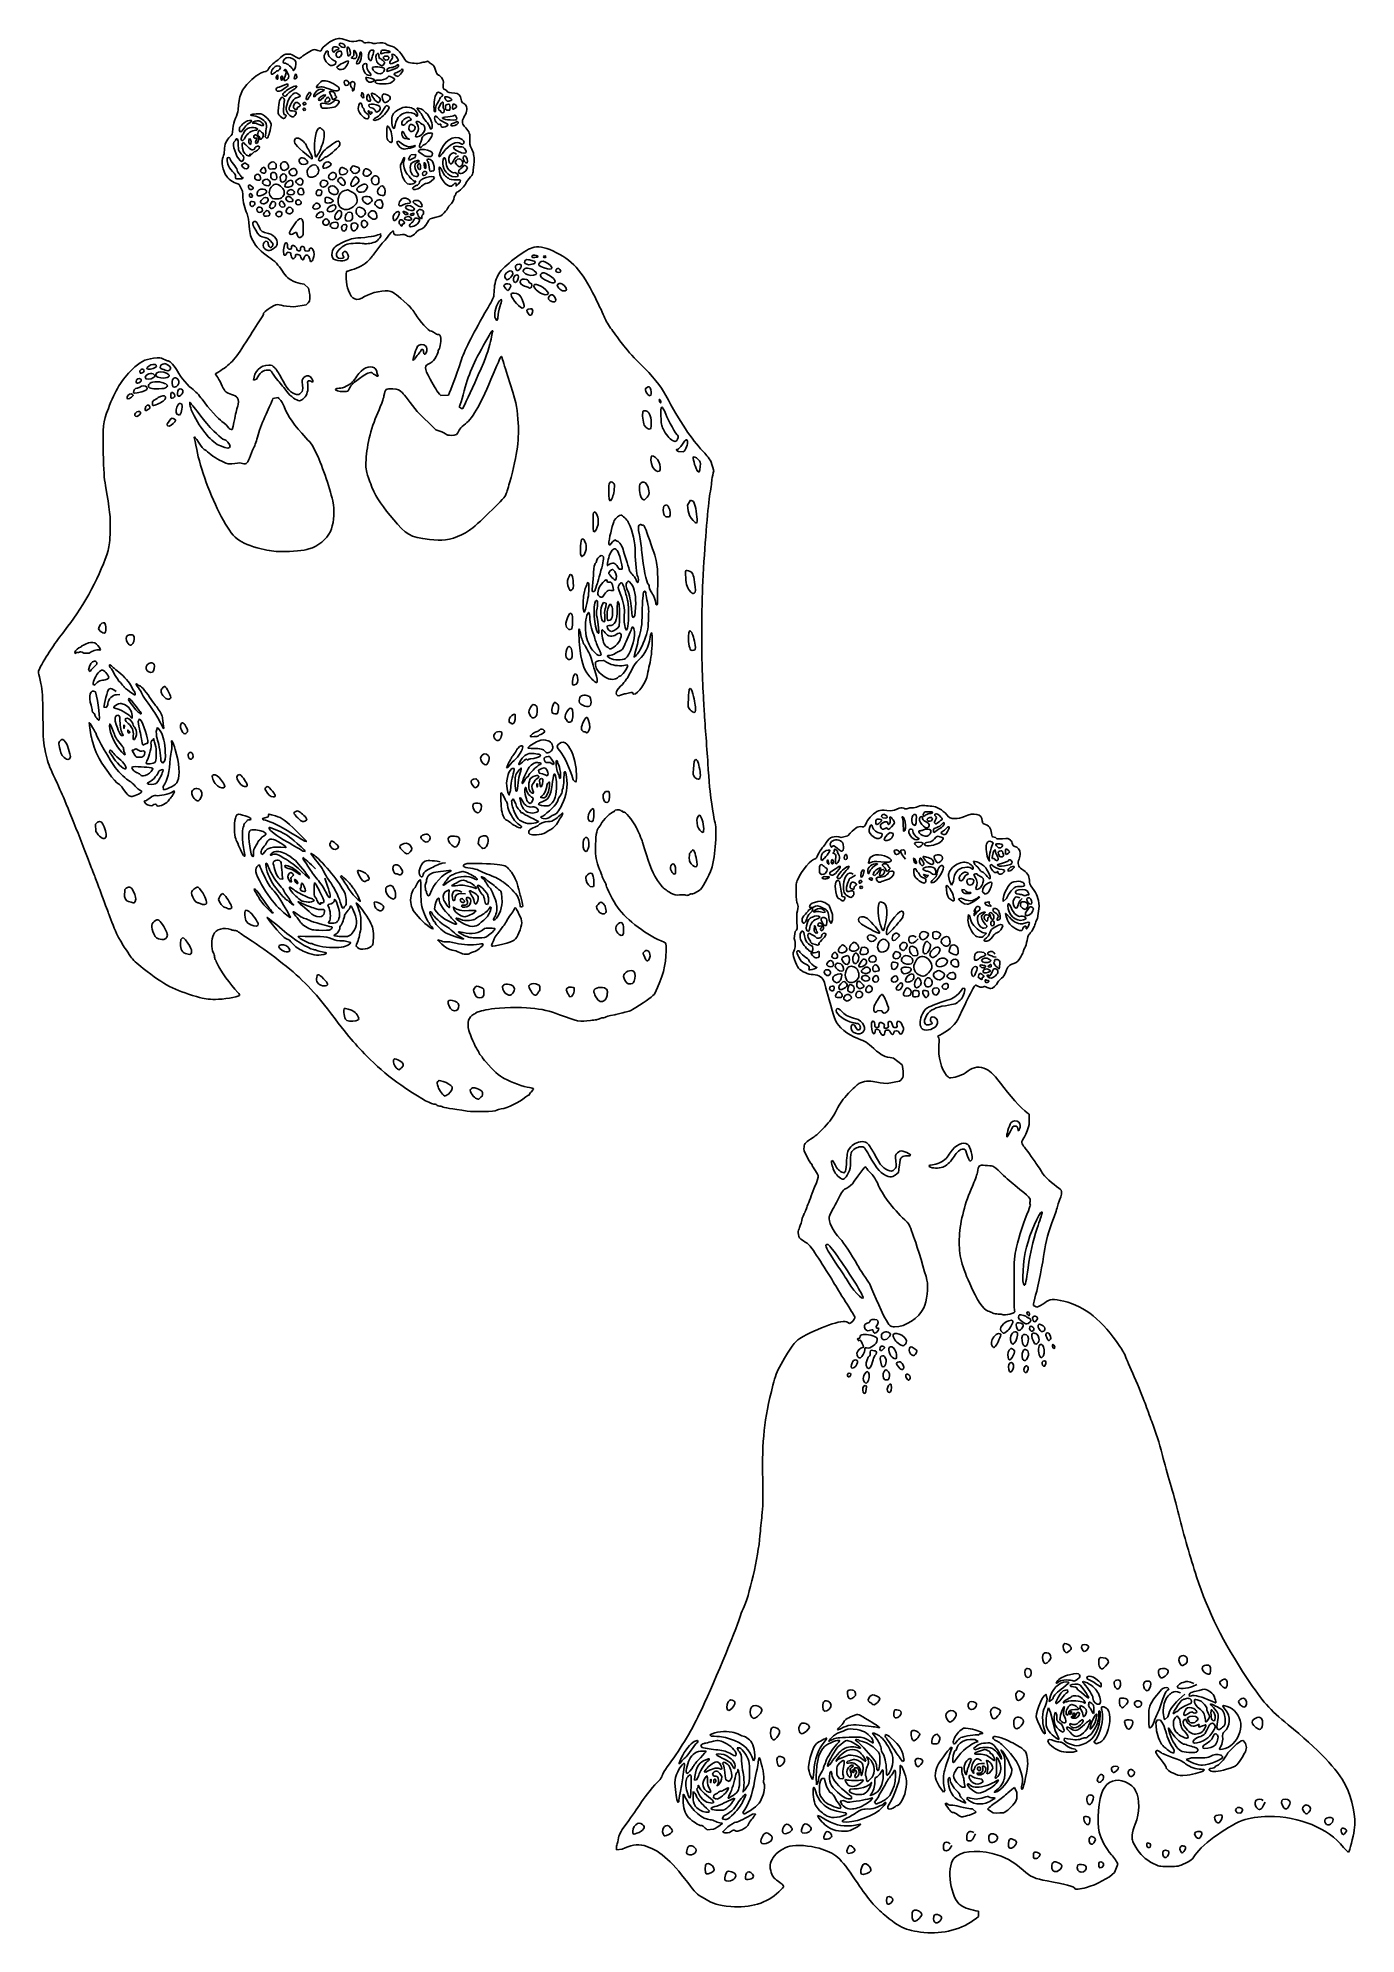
# Model space of a CAD drawing. Header units: millimetres. Extents: x 12 to 319, y 5 to 447.
import ezdxf

# ---------------------------------------------------------------- set-up
doc = ezdxf.new("R2010")
doc.units = ezdxf.units.MM
doc.layers.add('Layer 01', color=12, linetype='Continuous', true_color=0xc80000)

msp = doc.modelspace()

# ---------------------------------------------------------------- linework, layer by layer
at = {"layer": 'Layer 01'}
for p, q in [((82.79, 443.49), (82.98, 442.76)), ((76.72, 432.88), (76.41, 432.85)), ((61.45, 423.15), (61.77, 422.77)), ((65.49, 423.15), (65.12, 423.53)), ((95.72, 422.36), (96.14, 422.52)), ((99.06, 419.31), (100.17, 419.4)), ((100.17, 419.4), (99.99, 418.73)), ((59.6, 416.93), (60.35, 417.48)), ((60.35, 417.48), (61.27, 416.88)), ((98.74, 418.06), (98.44, 418.22)), ((102.74, 418.05), (102.94, 418.42)), ((110.13, 419.14), (109.71, 418.91)), ((110.07, 415.14), (110.18, 415.74)), ((59.07, 412.47), (59.84, 410.86)), ((62.72, 413.73), (62.69, 414.44)), ((79.96, 410.71), (79.85, 411.67)), ((91.98, 401), (92, 400.42)), ((74.18, 389.26), (75.21, 388.35)), ((74.61, 384.45), (71.77, 383.95)), ((35.96, 368.52), (35.93, 369.1)), ((63.05, 367.11), (62.38, 366.88)), ((76.2, 366.86), (76.19, 366.42)), ((66.86, 362.61), (68.08, 362.87)), ((107.75, 363.4), (105.98, 363.32)), ((45.16, 358.8), (44.51, 358.97)), ((100.45, 359.58), (104.81, 355.38)), ((162.46, 350.21), (161.3, 350.29)), ((169.53, 345.82), (168.89, 348.04)), ((163.42, 337.79), (164.09, 338.99)), ((159.27, 335.09), (158.39, 335.1)), ((148.24, 322.89), (147.55, 322.9)), ((143.88, 315.16), (144.47, 315.02)), ((24.09, 303.37), (22.86, 303.4)), ((24.36, 299.15), (23.99, 299.44)), ((31.23, 293.74), (30.5, 293.72)), ((33.3, 292.55), (33.4, 292.88)), ((28.05, 290.74), (27.56, 290.78)), ((35.51, 287.47), (35.8, 288.14)), ((39.71, 285.15), (40.03, 286.12)), ((41.3, 277.79), (40.77, 278.34)), ((121.57, 276.75), (121.31, 276.72)), ((122.55, 276.57), (123.07, 276.54)), ((128.87, 275.45), (128.77, 276.13)), ((137.38, 273.33), (136.81, 273.91)), ((41.45, 271.58), (41.37, 272.39)), ((122.46, 268.97), (122.85, 269.48)), ((144.32, 271.16), (145.13, 271.21)), ((25.7, 261.9), (25.6, 263.58)), ((114.72, 259.1), (114.9, 260.43)), ((200.75, 260.87), (199.22, 260.46)), ((210.65, 261.69), (211.33, 261.43)), ((74.4, 257.21), (73.85, 257.31)), ((214.18, 255.45), (213.6, 256.19)), ((73.99, 255.3), (73.89, 255.81)), ((82.62, 251.44), (82.85, 251.68)), ((107.08, 254.63), (106.31, 254.49)), ((108.33, 252.8), (108.37, 252.62)), ((202.51, 251.72), (201.79, 251.3)), ((205.68, 252.14), (205.48, 252.06)), ((207.07, 251.68), (206.66, 251.8)), ((230.29, 254.19), (230.03, 254.95)), ((32.32, 246.78), (32.44, 248.43)), ((69.19, 250.82), (68.53, 250.84)), ((71.24, 250.16), (70.99, 250.08)), ((79.02, 251.01), (79.63, 249.18)), ((111.7, 247.38), (110.83, 247.43)), ((194.7, 251.1), (195.21, 251.4)), ((225.35, 250.29), (224.89, 249.42)), ((227.33, 248.42), (227.91, 248.34)), ((232.76, 247.34), (232.09, 247.85)), ((66.94, 242.91), (66.64, 242.96)), ((86.23, 245.24), (86.38, 245.24)), ((109.24, 245.93), (108.89, 245.76)), ((111.92, 246.24), (112.09, 246.6)), ((114.21, 244.96), (113.82, 245.18)), ((116.87, 244.93), (116.38, 245.05)), ((196.4, 244.67), (197.21, 242.6)), ((226.56, 246.25), (227.11, 246.41)), ((231.19, 246.66), (231.39, 246.67)), ((231.5, 244.32), (231.51, 243.65)), ((232.9, 244.8), (232.63, 245.35)), ((234.5, 243.44), (234.7, 243.99)), ((237.68, 246.3), (236.91, 245.58)), ((241.35, 246.28), (240.95, 245.91)), ((242.13, 242.34), (242.11, 242.99)), ((244.94, 241.64), (245.32, 244.48)), ((188.51, 238.63), (188.3, 236.97)), ((196.9, 240.48), (196.4, 241.29)), ((228.88, 242.54), (229.16, 242.24)), ((83.48, 236.46), (85.01, 236.06)), ((217.12, 236.92), (216.6, 236.4)), ((235.28, 232.64), (234.77, 232.76)), ((227.55, 225.42), (227.98, 225.36)), ((208.67, 220.14), (207.78, 220.23)), ((211.4, 209.15), (213.38, 207.63)), ((212.77, 203.77), (209.93, 203.26)), ((242.97, 193.73), (242.95, 196.15)), ((244.76, 151.19), (243.95, 151.6)), ((207.32, 146.69), (207.42, 146.33)), ((210.12, 134.28), (209.35, 134.28)), ((251.91, 62.15), (251.95, 61.65)), ((252.65, 62.93), (252.45, 63.21)), ((256.56, 64.66), (256.4, 65.16)), ((281.98, 63.43), (281.02, 62.98)), ((246.88, 61.13), (247.18, 60.08)), ((247.51, 58.01), (247.94, 56.86)), ((254.79, 58.01), (254.92, 58.54)), ((279.2, 61.15), (277.86, 59.91)), ((247.94, 56.86), (249.01, 52.67)), ((249.12, 57.01), (249.39, 56.36)), ((252.07, 56.44), (251.71, 56.26)), ((252.41, 53.93), (252.43, 54.31)), ((272.88, 55.21), (273.58, 55.1)), ((275.26, 55.92), (274.52, 55.17)), ((277.44, 56.12), (278.06, 55.26)), ((166.78, 48.74), (166.55, 49.27)), ((168.94, 51.38), (168.65, 51.7)), ((175, 48.71), (175.54, 48.71)), ((206.59, 50.45), (206.67, 49.72)), ((209.44, 51.3), (209.51, 51.79)), ((230.33, 50.6), (231.09, 50.17)), ((251.1, 50.42), (251.24, 50.89)), ((258.68, 49.64), (258.07, 49.99)), ((171.58, 45.09), (171.97, 45.31)), ((179.12, 46.19), (178.76, 45.65)), ((200.95, 46.95), (198.62, 46.06)), ((213.88, 45.7), (213.46, 45.51)), ((226.42, 44.16), (227.27, 44.13)), ((229.17, 46.21), (229.54, 46.02)), ((230.33, 48.18), (230.04, 48.51)), ((232.54, 45.04), (231.86, 45.03)), ((253.66, 48.4), (254.19, 47.9)), ((276.75, 48.13), (276.67, 47.43)), ((279.51, 45.92), (280.74, 46.38)), ((165.53, 41.22), (165.06, 41.18)), ((167.69, 42.99), (167.34, 43.1)), ((169.52, 42.07), (169.23, 42.51)), ((173.1, 40.87), (172.34, 41.22)), ((193.79, 40.53), (193.49, 40.08)), ((194.67, 41.56), (195.31, 41.54)), ((199.63, 41.43), (198.8, 41.56)), ((228.98, 42.24), (229.44, 42.23)), ((231.96, 41.42), (232.23, 40.74)), ((233.66, 42.79), (233.1, 42.65)), ((169.48, 37.06), (169.53, 37.65)), ((199.01, 36.28), (199.72, 36.41)), ((201.1, 38.48), (201.29, 39.09)), ((201.63, 37.38), (201.6, 36.84)), ((207.34, 35.6), (206.94, 36)), ((223.38, 38.71), (223.07, 38.33)), ((228.06, 39.55), (227.34, 39.5)), ((228.4, 36.85), (228.76, 37.13)), ((239.56, 39.48), (240.1, 38.25)), ((297.93, 36.04), (297.56, 35.31)), ((171.46, 32.16), (171.86, 32.84)), ((176.63, 33.22), (176.34, 33.63)), ((178.56, 33.27), (179.26, 33.35)), ((193.67, 32.91), (194.39, 32.73)), ((199.12, 34.98), (198.99, 34.53)), ((200.29, 33.58), (200.44, 33.13)), ((229.75, 34.46), (230.64, 33.73)), ((234.56, 33.52), (233.28, 34.39)), ((292.29, 33.47), (291.42, 33.54)), ((169.46, 29.71), (168, 29.62)), ((230.5, 28.66), (230.07, 27.85)), ((146.92, 24.95), (148.25, 25.1)), ((224.96, 25.95), (224.57, 25.34)), ((262.88, 19.68), (263.65, 21.6)), ((231.16, 9.45), (231.19, 10.68))]:
    msp.add_line(p, q, dxfattribs=at)
for points in [[(80.58, 445.86), (79.53, 445.34), (78.14, 444.05), (78.13, 443.6)], [(84.03, 446), (82.43, 446.54), (81.9, 446.52), (80.58, 445.86)], [(86.32, 445.81), (85.37, 445.61), (85.1, 445.64), (84.03, 446)], [(87.88, 445.64), (87.45, 445.99), (87.29, 446), (86.32, 445.81)], [(88.56, 445.38), (88.45, 445.32), (88.15, 445.43), (87.88, 445.64)], [(67.77, 441.21), (67.52, 441.2), (66.24, 439.91), (65.88, 439.31)], [(68.69, 441.99), (68.26, 441.56), (67.85, 441.21), (67.77, 441.21)], [(69.9, 442.78), (69.67, 442.77), (69.13, 442.41), (68.69, 441.99)], [(69.63, 440.69), (69.17, 440.57), (69.15, 441.14), (69.59, 441.63)], [(69.59, 441.63), (69.97, 442.06), (70.82, 442.09), (71.57, 441.7)], [(71.77, 442.41), (71.3, 442.72), (70.77, 442.82), (69.9, 442.78)], [(71.57, 441.7), (72.22, 441.37), (72.41, 440.76), (72.14, 439.82)], [(73.16, 441.76), (73.1, 441.63), (72.6, 441.86), (71.77, 442.41)], [(75.85, 443.58), (75.1, 443.24), (73.26, 441.99), (73.16, 441.76)], [(77.34, 443.65), (76.64, 443.89), (76.48, 443.88), (75.85, 443.58)], [(78.13, 443.6), (78.12, 443.44), (77.89, 443.46), (77.34, 443.65)], [(79.33, 441), (78.67, 441.86), (78.65, 442.12), (79.13, 443.09)], [(79.13, 443.09), (79.43, 443.71), (79.93, 443.67), (79.77, 443.04)], [(79.77, 443.04), (79.68, 442.66), (79.79, 442.41), (80.3, 441.88)], [(80.3, 441.88), (80.66, 441.52), (81.09, 441.22), (81.27, 441.22)], [(80.94, 443.31), (80.79, 443.43), (80.72, 443.73), (80.77, 444.01)], [(80.77, 444.01), (80.84, 444.38), (80.98, 444.49), (81.39, 444.49)], [(81.2, 443.32), (81.2, 443.15), (81.13, 443.15), (80.94, 443.31)], [(81.27, 441.22), (81.72, 441.22), (81.67, 440.5), (81.19, 440.25)], [(81.78, 443.75), (81.46, 443.64), (81.2, 443.44), (81.2, 443.32)], [(81.39, 444.49), (81.68, 444.49), (82.02, 444.37), (82.15, 444.22)], [(81.66, 442.48), (81.5, 443.13), (82, 443.57), (82.79, 443.49)], [(82.98, 442.76), (82.54, 441.88), (81.85, 441.74), (81.66, 442.48)], [(82.15, 444.22), (82.32, 444), (82.25, 443.91), (81.78, 443.75)], [(82.16, 440.07), (82.63, 440.46), (84.04, 441.2), (84.33, 441.21)], [(82.36, 445.02), (82.36, 445.36), (83, 445.4), (83.37, 445.1)], [(83.37, 444.3), (82.96, 444.31), (82.36, 444.74), (82.36, 445.02)], [(83.37, 445.1), (83.55, 444.94), (83.7, 444.7), (83.7, 444.55)], [(83.7, 444.55), (83.7, 444.41), (83.55, 444.3), (83.37, 444.3)], [(84.26, 443.11), (84.09, 444.46), (84.31, 444.9), (84.7, 443.96)], [(84.71, 442.46), (84.41, 442.23), (84.37, 442.29), (84.26, 443.11)], [(84.33, 441.21), (84.41, 441.21), (84.47, 441.14), (84.47, 441.05)], [(84.7, 443.96), (85.06, 443.07), (85.07, 442.72), (84.71, 442.46)], [(85.59, 441.76), (85.04, 441.84), (85.04, 441.85), (85.43, 442.12)], [(85.43, 442.12), (85.73, 442.33), (85.81, 442.56), (85.75, 443.06)], [(86.25, 443.02), (86.66, 442.12), (86.41, 441.64), (85.59, 441.76)], [(85.75, 443.06), (85.66, 443.91), (85.85, 443.9), (86.25, 443.02)], [(86.59, 440.48), (86.27, 440.54), (86.27, 440.61), (86.71, 441.49)], [(87.51, 442.51), (87.51, 441.42), (87.05, 440.4), (86.59, 440.48)], [(86.71, 441.49), (86.96, 442.01), (87.17, 442.64), (87.17, 442.89)], [(87.17, 442.89), (87.17, 443.13), (87.24, 443.33), (87.34, 443.33)], [(87.34, 443.33), (87.43, 443.33), (87.51, 442.96), (87.51, 442.51)], [(90.09, 445.29), (89.88, 445.5), (88.85, 445.56), (88.56, 445.38)], [(89.28, 441.51), (88.98, 441.87), (89.14, 443.32), (89.51, 443.55)], [(90.02, 442.03), (89.81, 441.16), (89.66, 441.05), (89.28, 441.51)], [(89.51, 443.55), (89.65, 443.64), (89.92, 443.71), (90.12, 443.71)], [(90.35, 443.28), (90.28, 443.05), (90.13, 442.48), (90.02, 442.03)], [(91.08, 445.3), (90.58, 445.18), (90.21, 445.18), (90.09, 445.29)], [(90.12, 443.71), (90.41, 443.72), (90.45, 443.63), (90.35, 443.28)], [(91.5, 440.49), (90.92, 441), (90.64, 442.21), (91.01, 442.66)], [(91.01, 442.66), (91.38, 443.11), (91.59, 443), (91.59, 442.37)], [(93.52, 444.96), (93.06, 445.38), (92.05, 445.52), (91.08, 445.3)], [(91.59, 442.37), (91.59, 442.05), (91.66, 441.79), (91.74, 441.79)], [(91.74, 441.79), (91.81, 441.78), (92.13, 441.58), (92.43, 441.33)], [(92.35, 442.94), (91.95, 442.73), (91.88, 442.87), (92.1, 443.43)], [(92.1, 443.43), (92.2, 443.7), (92.4, 443.74), (93.08, 443.66)], [(92.86, 441.51), (92.34, 441.9), (92.6, 442.37), (93.31, 442.32)], [(93.54, 443.14), (93.09, 443.14), (92.55, 443.05), (92.35, 442.94)], [(92.43, 441.33), (92.9, 440.94), (92.95, 440.82), (92.76, 440.47)], [(93.9, 441.94), (93.9, 441.45), (93.3, 441.2), (92.86, 441.51)], [(93.08, 443.66), (93.55, 443.61), (94.03, 443.47), (94.15, 443.35)], [(93.31, 442.32), (93.72, 442.29), (93.9, 442.17), (93.9, 441.94)], [(94.46, 444.64), (94.13, 444.65), (93.71, 444.79), (93.52, 444.96)], [(94.15, 443.35), (94.31, 443.2), (94.14, 443.14), (93.54, 443.14)], [(95.01, 440.71), (94.11, 440.23), (93.78, 440.76), (94.49, 441.52)], [(97.35, 441.91), (96.76, 443.14), (95.19, 444.62), (94.46, 444.64)], [(94.49, 441.52), (94.82, 441.87), (94.86, 442.02), (94.68, 442.35)], [(94.68, 442.35), (94.51, 442.67), (94.52, 442.76), (94.72, 442.76)], [(94.72, 442.76), (94.86, 442.76), (95.11, 442.65), (95.27, 442.51)], [(95.27, 442.51), (95.43, 442.38), (95.71, 442.03), (95.89, 441.74)], [(95.89, 441.74), (96.21, 441.24), (96.21, 441.2), (95.88, 441.1)], [(98.56, 440.84), (97.9, 441.04), (97.68, 441.23), (97.35, 441.91)], [(65.07, 438.71), (64.39, 438.71), (62.82, 437.69), (61.42, 436.34)], [(65.88, 439.31), (65.64, 438.9), (65.38, 438.71), (65.07, 438.71)], [(67.3, 438.42), (66.53, 437.77), (66.23, 438.05), (66.68, 439)], [(66.68, 439), (67.08, 439.84), (67.73, 440.2), (68.39, 439.94)], [(68.01, 438.91), (67.94, 438.91), (67.62, 438.69), (67.3, 438.42)], [(67.8, 437), (67.6, 437.17), (67.59, 437.3), (67.78, 437.63)], [(67.78, 437.63), (68.01, 438.02), (68.02, 438.01), (68.04, 437.42)], [(68.04, 437.42), (68.05, 436.92), (68.01, 436.83), (67.8, 437)], [(68.69, 439.64), (68.69, 439.43), (68.21, 438.91), (68.01, 438.91)], [(68.39, 439.94), (68.56, 439.88), (68.69, 439.74), (68.69, 439.64)], [(68.79, 436.84), (68.61, 437.29), (68.83, 437.88), (69.09, 437.62)], [(69.1, 436.97), (68.95, 436.56), (68.91, 436.54), (68.79, 436.84)], [(69.09, 437.62), (69.21, 437.5), (69.22, 437.26), (69.1, 436.97)], [(69.62, 438.98), (69.49, 438.9), (69.46, 438.93), (69.54, 439.07)], [(69.46, 436.84), (69.46, 436.97), (69.6, 437.34), (69.76, 437.65)], [(70.42, 437.08), (70.16, 436.58), (69.46, 436.41), (69.46, 436.84)], [(69.54, 439.07), (69.74, 439.4), (69.93, 439.22), (70.33, 438.34)], [(69.76, 437.65), (70.08, 438.27), (69.98, 439.21), (69.62, 438.98)], [(71.58, 439.1), (71.58, 439.5), (70, 440.78), (69.63, 440.69)], [(70.33, 438.34), (70.63, 437.66), (70.64, 437.49), (70.42, 437.08)], [(72.14, 439.82), (71.96, 439.14), (71.58, 438.66), (71.58, 439.1)], [(72.43, 437.29), (72.28, 436.9), (71.75, 436.88), (71.87, 437.27)], [(71.87, 437.27), (72.19, 438.29), (72.17, 438.26), (72.36, 437.91)], [(72.36, 437.91), (72.46, 437.74), (72.49, 437.46), (72.43, 437.29)], [(81.19, 440.25), (80.54, 439.9), (80, 440.11), (79.33, 441)], [(82.07, 439.38), (81.69, 439.67), (81.69, 439.68), (82.16, 440.07)], [(83.65, 439.52), (83.19, 439.14), (82.46, 439.07), (82.07, 439.38)], [(84.47, 441.05), (84.47, 440.79), (83.91, 439.73), (83.65, 439.52)], [(87.93, 439.35), (87.77, 439.91), (87.78, 440.16), (87.95, 440.37)], [(89.11, 437.88), (88.49, 438.04), (88.19, 438.41), (87.93, 439.35)], [(87.95, 440.37), (88.23, 440.71), (88.83, 440.63), (88.74, 440.26)], [(88.61, 436.96), (88.48, 437.4), (88.5, 437.41), (89.21, 437.28)], [(90.31, 436.49), (89.62, 435.97), (88.86, 436.18), (88.61, 436.96)], [(88.74, 440.26), (88.63, 439.77), (88.91, 438.98), (89.37, 438.49)], [(89.37, 438.49), (89.91, 437.91), (89.82, 437.71), (89.11, 437.88)], [(89.21, 437.28), (89.62, 437.2), (90.11, 437.06), (90.3, 436.95)], [(90.05, 439.46), (90.05, 439.76), (90.22, 439.8), (91.3, 439.78)], [(91.88, 438.17), (91.27, 438.1), (90.05, 438.96), (90.05, 439.46)], [(90.3, 436.95), (90.65, 436.77), (90.65, 436.75), (90.31, 436.49)], [(90.79, 436.13), (90.54, 436.5), (90.95, 436.85), (91.5, 436.74)], [(91.3, 439.78), (92, 439.76), (92.66, 439.65), (92.79, 439.52)], [(92.76, 440.47), (92.48, 439.95), (92.12, 439.95), (91.5, 440.49)], [(91.5, 436.74), (92.2, 436.61), (93.19, 436.9), (93.61, 437.36)], [(92.79, 439.52), (93.14, 439.17), (92.53, 438.25), (91.88, 438.17)], [(94.86, 439.18), (93.32, 438.62), (93.3, 438.62), (93.49, 439.14)], [(93.49, 439.14), (93.61, 439.46), (93.84, 439.58), (94.4, 439.64)], [(93.61, 437.36), (93.94, 437.73), (93.98, 437.73), (94.55, 437.41)], [(95.21, 437.05), (95.46, 436.93), (94.74, 436.2), (94.2, 436.02)], [(94.4, 439.64), (94.81, 439.68), (95.36, 439.87), (95.63, 440.06)], [(94.55, 437.41), (94.88, 437.23), (95.18, 437.06), (95.21, 437.05)], [(96.11, 440.02), (96.11, 439.72), (95.84, 439.53), (94.86, 439.18)], [(95.56, 437.74), (94.88, 438.1), (94.92, 438.26), (95.78, 438.53)], [(95.88, 441.1), (95.69, 441.04), (95.3, 440.87), (95.01, 440.71)], [(96.62, 438.13), (96.09, 437.5), (96.04, 437.48), (95.56, 437.74)], [(95.63, 440.06), (96.1, 440.41), (96.11, 440.41), (96.11, 440.02)], [(95.78, 438.53), (96.17, 438.66), (96.57, 438.89), (96.65, 439.03)], [(97.17, 439.04), (97.17, 438.91), (96.92, 438.5), (96.62, 438.13)], [(96.65, 439.03), (96.85, 439.36), (97.17, 439.37), (97.17, 439.04)], [(101.56, 440.81), (101.05, 440.54), (99.52, 440.56), (98.56, 440.84)], [(102.04, 440.91), (101.98, 440.96), (101.77, 440.92), (101.56, 440.81)], [(102.53, 441.01), (102.32, 440.89), (102.09, 440.85), (102.04, 440.91)], [(103.17, 440.97), (102.98, 441.15), (102.82, 441.16), (102.53, 441.01)], [(103.95, 440.39), (103.66, 440.58), (103.31, 440.84), (103.17, 440.97)], [(104.78, 439), (104.57, 439.74), (104.32, 440.16), (103.95, 440.39)], [(105.35, 437.94), (105.2, 437.94), (104.96, 438.4), (104.78, 439)], [(106.12, 437.33), (105.83, 437.67), (105.49, 437.94), (105.35, 437.94)], [(106.57, 435.65), (106.62, 436.58), (106.56, 436.8), (106.12, 437.33)], [(61.42, 436.34), (59.57, 434.54), (59.01, 433.13), (58.78, 429.77)], [(67.67, 434.35), (67.56, 434.66), (67.79, 435.1), (68.04, 435.03)], [(69.46, 434.67), (68.76, 434.07), (67.84, 433.91), (67.67, 434.35)], [(68.04, 435.03), (68.21, 434.99), (69.49, 435.48), (70.04, 435.8)], [(68.6, 432.25), (68.98, 432.82), (69.13, 432.86), (69.46, 432.47)], [(69.3, 433.2), (69.14, 433.39), (69.19, 433.54), (69.51, 433.83)], [(70.19, 433.34), (69.91, 432.88), (69.6, 432.83), (69.3, 433.2)], [(70.29, 435.25), (70.21, 435.25), (69.83, 434.99), (69.46, 434.67)], [(69.46, 432.47), (69.59, 432.31), (69.63, 432.01), (69.55, 431.77)], [(69.51, 433.83), (70.28, 434.49), (71.09, 435), (71.68, 435.2)], [(70.04, 435.8), (70.25, 435.93), (70.35, 435.87), (70.39, 435.61)], [(70.13, 430.88), (70.69, 433.26), (72.04, 434.41), (73.02, 433.33)], [(71.59, 434.47), (70.96, 434.06), (70.33, 433.55), (70.19, 433.34)], [(70.39, 435.61), (70.42, 435.41), (70.38, 435.25), (70.29, 435.25)], [(72.14, 432.56), (71.82, 432.56), (70.59, 430.44), (70.65, 430)], [(71.68, 435.2), (72.77, 435.56), (72.73, 435.21), (71.59, 434.47)], [(72.84, 432.75), (72.56, 432.65), (72.24, 432.56), (72.14, 432.56)], [(73.02, 433.33), (73.35, 432.96), (73.35, 432.95), (72.84, 432.75)], [(74.66, 432.43), (74.66, 432.81), (75.23, 433.9), (75.43, 433.9)], [(75.17, 432.51), (75.03, 432.11), (74.66, 432.06), (74.66, 432.43)], [(75.57, 433.17), (75.42, 432.99), (75.24, 432.69), (75.17, 432.51)], [(75.43, 433.9), (75.52, 433.9), (75.65, 433.81), (75.72, 433.7)], [(75.72, 433.7), (75.79, 433.59), (75.73, 433.35), (75.57, 433.17)], [(76.41, 432.85), (76.4, 433.76), (77.54, 434.81), (78.28, 434.57)], [(78.1, 433.98), (77.34, 433.63), (76.93, 433.31), (76.72, 432.88)], [(76.97, 435.07), (76.97, 435.15), (77.27, 435.54), (77.64, 435.94)], [(77.67, 435.07), (77.29, 434.98), (76.97, 434.98), (76.97, 435.07)], [(77.54, 432.27), (77.54, 432.59), (78.63, 433.33), (79.08, 433.32)], [(78.65, 432.65), (77.88, 431.93), (77.54, 431.81), (77.54, 432.27)], [(77.64, 435.94), (78.27, 436.6), (78.37, 436.64), (79.16, 436.53)], [(79.17, 434.94), (78.62, 435.14), (78.17, 435.18), (77.67, 435.07)], [(78.86, 434.48), (79.04, 434.48), (78.69, 434.25), (78.1, 433.98)], [(78.28, 434.57), (78.42, 434.52), (78.68, 434.48), (78.86, 434.48)], [(79.08, 433.32), (79.26, 433.32), (79.09, 433.06), (78.65, 432.65)], [(79.03, 431.93), (79.18, 432.32), (79.51, 432.73), (79.69, 432.74)], [(79.16, 436.53), (79.63, 436.47), (80.43, 436.18), (80.94, 435.9)], [(82.32, 434.53), (82.22, 434.03), (81.29, 434.15), (79.17, 434.94)], [(80.05, 432.46), (80.37, 432.08), (79.98, 431.6), (79.36, 431.6)], [(79.69, 432.74), (79.75, 432.75), (79.91, 432.62), (80.05, 432.46)], [(80.05, 433.98), (80.05, 434.19), (80.93, 434.1), (81.16, 433.87)], [(80.32, 433.36), (80.17, 433.64), (80.05, 433.92), (80.05, 433.98)], [(80.7, 432.51), (80.64, 432.69), (80.47, 433.08), (80.32, 433.36)], [(81.49, 432.49), (80.99, 432.09), (80.83, 432.1), (80.7, 432.51)], [(80.94, 435.9), (82.11, 435.25), (82.4, 434.95), (82.32, 434.53)], [(81.16, 433.87), (81.29, 433.74), (81.39, 433.49), (81.39, 433.3)], [(81.39, 433.3), (81.39, 433.12), (81.5, 432.93), (81.63, 432.88)], [(81.63, 432.88), (81.8, 432.82), (81.76, 432.7), (81.49, 432.49)], [(83.96, 435.44), (83.59, 435.44), (83.32, 436.23), (83.59, 436.52)], [(83.59, 436.52), (83.81, 436.76), (84.34, 436.59), (84.57, 436.2)], [(84.57, 436.2), (84.73, 435.95), (84.32, 435.44), (83.96, 435.44)], [(85.26, 434.95), (84.95, 435.15), (84.82, 436.07), (85.09, 436.24)], [(85.09, 436.24), (85.4, 436.44), (85.47, 436.44), (85.79, 436.23)], [(85.44, 434.42), (85.44, 434.65), (85.36, 434.89), (85.26, 434.95)], [(85.93, 435.32), (85.77, 434.39), (85.44, 433.79), (85.44, 434.42)], [(85.79, 436.23), (85.98, 436.12), (86.02, 435.85), (85.93, 435.32)], [(87.58, 432.81), (87.35, 433.08), (87.51, 434.03), (87.74, 433.77)], [(88.01, 433.09), (88.14, 432.53), (87.93, 432.39), (87.58, 432.81)], [(87.74, 433.77), (87.82, 433.69), (87.94, 433.38), (88.01, 433.09)], [(89.23, 431.82), (88.72, 431.89), (88.53, 432.79), (88.92, 433.26)], [(88.92, 433.26), (89.14, 433.52), (89.2, 433.47), (89.4, 432.91)], [(89.4, 432.91), (89.53, 432.56), (89.64, 432.15), (89.65, 432.01)], [(91.13, 431.66), (90.57, 431.92), (89.49, 433.72), (89.9, 433.7)], [(89.9, 433.7), (90.03, 433.7), (90.33, 433.59), (90.55, 433.46)], [(90.55, 433.46), (90.77, 433.34), (91.19, 433.03), (91.49, 432.79)], [(94.2, 436.02), (93.25, 435.71), (91.01, 435.78), (90.79, 436.13)], [(91.49, 432.79), (91.97, 432.41), (92.01, 432.3), (91.82, 431.89)], [(92.8, 431.56), (92.46, 431.78), (92.2, 433.01), (92.44, 433.27)], [(92.44, 433.27), (92.71, 433.56), (92.76, 433.56), (93.47, 433.31)], [(93.47, 433.31), (94.45, 432.97), (94.48, 432.19), (93.53, 431.7)], [(104.47, 429.67), (104.28, 430.44), (104.49, 432.81), (104.79, 433.15)], [(104.79, 433.15), (104.94, 433.32), (105.06, 433.55), (105.06, 433.68)], [(105.06, 433.68), (105.06, 434.02), (105.67, 433.94), (106.19, 433.54)], [(105.79, 432.43), (105.63, 432.13), (105.32, 431.55), (105.08, 431.14)], [(106.36, 433.08), (106.2, 433.02), (105.94, 432.73), (105.79, 432.43)], [(106.19, 433.54), (106.56, 433.26), (106.59, 433.17), (106.36, 433.08)], [(106.94, 434.52), (106.54, 434.57), (106.51, 434.66), (106.57, 435.65)], [(106.93, 432.6), (106.83, 432.88), (106.9, 432.91), (107.43, 432.81)], [(108.33, 431.98), (107.71, 431.58), (107.21, 431.81), (106.93, 432.6)], [(107.37, 434.2), (107.37, 434.34), (107.17, 434.48), (106.94, 434.52)], [(109.22, 433.71), (108.19, 433.71), (107.37, 433.93), (107.37, 434.2)], [(107.43, 432.81), (107.77, 432.75), (108.17, 432.58), (108.33, 432.43)], [(108.33, 432.43), (108.59, 432.19), (108.59, 432.14), (108.33, 431.98)], [(110.73, 432.19), (110.56, 433.2), (110.06, 433.71), (109.22, 433.71)], [(58.78, 429.77), (58.76, 429.34), (58.49, 428.49), (58.2, 427.86)], [(62.48, 428.43), (61.64, 428.56), (61.55, 428.6), (61.96, 428.72)], [(61.96, 428.72), (62.22, 428.8), (62.9, 428.87), (63.46, 428.88)], [(65.24, 426.76), (64.85, 427.5), (63.56, 428.28), (62.48, 428.43)], [(63.46, 428.88), (64.46, 428.9), (64.51, 428.88), (65.52, 427.83)], [(68.62, 428.33), (68.08, 428.87), (68.06, 428.94), (68.17, 430.32)], [(68.17, 430.32), (68.23, 431.18), (68.41, 431.95), (68.6, 432.25)], [(69.86, 428.15), (69.57, 427.61), (69.28, 427.65), (68.62, 428.33)], [(69.39, 430.04), (69.37, 428.92), (69.42, 428.72), (69.72, 428.64)], [(69.55, 431.77), (69.48, 431.54), (69.41, 430.76), (69.39, 430.04)], [(69.72, 428.64), (70.01, 428.56), (70.03, 428.48), (69.86, 428.15)], [(70.21, 429.24), (69.94, 429.77), (69.93, 430), (70.13, 430.88)], [(71.06, 428.33), (70.76, 428.49), (70.38, 428.9), (70.21, 429.24)], [(70.65, 430), (70.7, 429.64), (70.84, 429.57), (71.48, 429.57)], [(71.98, 428.5), (71.62, 428.06), (71.57, 428.05), (71.06, 428.33)], [(71.48, 429.57), (72.39, 429.57), (72.56, 429.2), (71.98, 428.5)], [(71.94, 430.07), (71.66, 430.22), (71.6, 430.38), (71.69, 430.69)], [(71.69, 430.69), (71.99, 431.66), (72.46, 431.84), (73.03, 431.2)], [(72.54, 430.15), (72.54, 429.81), (72.45, 429.8), (71.94, 430.07)], [(72.69, 430.44), (72.61, 430.44), (72.54, 430.31), (72.54, 430.15)], [(73.11, 430.62), (72.96, 430.53), (72.77, 430.45), (72.69, 430.44)], [(73.03, 431.2), (73.34, 430.86), (73.35, 430.78), (73.11, 430.62)], [(74.18, 429.67), (73.88, 429.67), (73.8, 429.9), (74.01, 430.11)], [(73.89, 431.1), (73.89, 431.6), (74.45, 431.73), (74.61, 431.27)], [(74.28, 430.96), (74.04, 430.9), (73.89, 430.95), (73.89, 431.1)], [(74.01, 430.11), (74.17, 430.27), (74.47, 430.09), (74.47, 429.85)], [(74.47, 429.85), (74.47, 429.75), (74.34, 429.67), (74.18, 429.67)], [(74.61, 431.27), (74.64, 431.16), (74.5, 431.02), (74.28, 430.96)], [(78.1, 430.6), (77.83, 431.3), (78.13, 431.5), (79.08, 431.26)], [(79.57, 430.19), (78.34, 430.13), (78.27, 430.14), (78.1, 430.6)], [(79.36, 431.6), (79, 431.6), (78.93, 431.67), (79.03, 431.93)], [(79.08, 431.26), (79.7, 431.1), (79.99, 431.12), (80.45, 431.35)], [(81.38, 430.53), (81.1, 430.38), (80.29, 430.23), (79.57, 430.19)], [(80.45, 431.35), (80.77, 431.51), (81.08, 431.76), (81.14, 431.9)], [(81.14, 431.9), (81.23, 432.14), (82.05, 432.11), (82.34, 431.86)], [(82.34, 431.86), (82.52, 431.7), (81.85, 430.77), (81.38, 430.53)], [(86.78, 430.1), (86.79, 431.36), (87.41, 431.89), (87.65, 430.83)], [(89.06, 427.79), (88.52, 427.26), (86.78, 429.02), (86.78, 430.1)], [(87.65, 430.83), (87.72, 430.51), (87.85, 430.25), (87.94, 430.25)], [(87.94, 430.25), (88.03, 430.25), (88.13, 430.01), (88.16, 429.72)], [(88.16, 429.72), (88.2, 429.37), (88.4, 429.11), (88.75, 428.94)], [(88.75, 428.94), (89.31, 428.68), (89.44, 428.17), (89.06, 427.79)], [(89.82, 430.24), (89.39, 430.25), (88.99, 430.95), (89.33, 431.08)], [(89.34, 429.02), (89.2, 429.21), (89.1, 429.45), (89.11, 429.56)], [(89.11, 429.56), (89.11, 429.68), (89.16, 429.66), (89.22, 429.53)], [(89.22, 429.53), (89.27, 429.39), (89.49, 429.29), (89.71, 429.29)], [(89.65, 432.01), (89.66, 431.86), (89.5, 431.78), (89.23, 431.82)], [(89.33, 431.08), (89.73, 431.24), (90.89, 431.1), (91.44, 430.83)], [(89.85, 428.98), (89.61, 428.7), (89.57, 428.71), (89.34, 429.02)], [(89.71, 429.29), (90.04, 429.29), (90.06, 429.24), (89.85, 428.98)], [(90.82, 429.51), (90.82, 429.8), (90.23, 430.23), (89.82, 430.24)], [(90.64, 427.36), (90.02, 427.36), (90.17, 427.61), (91.06, 428.09)], [(92.84, 428.74), (92, 427.83), (91.25, 427.36), (90.64, 427.36)], [(91.61, 429.59), (91.31, 429.24), (90.82, 429.18), (90.82, 429.51)], [(91.06, 428.09), (91.64, 428.39), (92.04, 428.81), (92.44, 429.53)], [(91.82, 431.89), (91.63, 431.48), (91.56, 431.45), (91.13, 431.66)], [(91.44, 430.83), (92, 430.56), (92.05, 430.13), (91.61, 429.59)], [(92.44, 429.53), (92.93, 430.4), (93.26, 430.81), (93.48, 430.82)], [(93.53, 431.7), (93.24, 431.55), (92.92, 431.49), (92.8, 431.56)], [(93.79, 430.59), (94.11, 430.29), (93.9, 429.89), (92.84, 428.74)], [(93.48, 430.82), (93.51, 430.82), (93.65, 430.72), (93.79, 430.59)], [(94.75, 425.89), (94.4, 426.64), (94.52, 428.35), (94.96, 428.93)], [(94.96, 428.93), (95.3, 429.39), (96.41, 430.08), (97.17, 430.32)], [(98.55, 429.19), (96.99, 429.3), (95.64, 428.07), (95.34, 426.26)], [(97.17, 430.32), (97.68, 430.48), (98.67, 430.45), (99.18, 430.25)], [(97.81, 427.85), (98.57, 428.18), (98.58, 428.18), (98.86, 427.9)], [(100.25, 428.47), (100.25, 428.77), (99.42, 429.12), (98.55, 429.19)], [(99.18, 430.25), (99.46, 430.15), (99.85, 429.91), (100.05, 429.72)], [(100.05, 429.72), (100.48, 429.32), (100.78, 428.32), (100.46, 428.32)], [(100.46, 428.32), (100.35, 428.32), (100.25, 428.39), (100.25, 428.47)], [(101.12, 429.29), (100.37, 430.18), (100.3, 430.34), (100.75, 430.17)], [(100.75, 430.17), (100.91, 430.11), (101.17, 430.06), (101.32, 430.06)], [(101.79, 428.22), (101.79, 428.36), (101.49, 428.84), (101.12, 429.29)], [(101.32, 430.06), (101.47, 430.06), (102.01, 429.64), (102.53, 429.13)], [(102.55, 427.13), (102.13, 427.58), (101.79, 428.07), (101.79, 428.22)], [(102.53, 429.13), (103.44, 428.21), (103.95, 427.08), (103.99, 425.84)], [(105.83, 426.49), (105.24, 426.13), (104.3, 427.44), (104.6, 428.21)], [(104.73, 429.53), (104.62, 429.24), (104.58, 429.27), (104.47, 429.67)], [(104.6, 428.21), (104.7, 428.48), (104.86, 428.4), (105.51, 427.75)], [(105.08, 431.14), (104.85, 430.73), (104.7, 430.27), (104.76, 430.13)], [(104.76, 430.13), (104.81, 429.98), (104.8, 429.71), (104.73, 429.53)], [(105.73, 429.67), (105.27, 429.67), (105.4, 430.3), (106.08, 431.35)], [(106.02, 429.38), (106.02, 429.54), (105.89, 429.67), (105.73, 429.67)], [(106.41, 429.09), (106.19, 429.09), (106.02, 429.22), (106.02, 429.38)], [(106.08, 431.35), (106.37, 431.8), (106.57, 431.6), (106.51, 430.92)], [(106.46, 427.8), (106.23, 428.04), (106.39, 428.09), (107.6, 428.19)], [(106.79, 429.56), (106.79, 429.22), (106.69, 429.09), (106.41, 429.09)], [(106.51, 430.92), (106.48, 430.54), (106.54, 430.19), (106.63, 430.14)], [(106.63, 430.14), (106.72, 430.08), (106.79, 429.82), (106.79, 429.56)], [(107.06, 430.38), (107.04, 430.87), (107.11, 431.01), (107.44, 431.07)], [(107.62, 429.71), (107.17, 429.76), (107.09, 429.86), (107.06, 430.38)], [(107.44, 431.07), (108.04, 431.17), (108.14, 431.07), (108.14, 430.32)], [(107.6, 428.19), (108.37, 428.26), (109.03, 428.4), (109.07, 428.52)], [(108.14, 430.32), (108.14, 429.7), (108.1, 429.65), (107.62, 429.71)], [(108.72, 430.41), (108.72, 431.22), (108.95, 431.39), (109.4, 430.94)], [(109.2, 430.09), (108.75, 429.89), (108.72, 429.91), (108.72, 430.41)], [(109.07, 428.52), (109.19, 428.87), (109.68, 428.32), (109.68, 427.84)], [(109.4, 430.94), (109.8, 430.54), (109.75, 430.34), (109.2, 430.09)], [(111.11, 431.4), (110.98, 431.4), (110.81, 431.76), (110.73, 432.19)], [(111.46, 425.98), (110.87, 426.57), (110.9, 427.47), (111.53, 428.4)], [(111.71, 431), (111.51, 431.22), (111.24, 431.4), (111.11, 431.4)], [(111.53, 428.4), (112.15, 429.32), (112.23, 430.43), (111.71, 431)], [(57.57, 425.37), (57.49, 424.16), (57.42, 423.97), (56.9, 423.53)], [(58.2, 427.86), (57.84, 427.09), (57.64, 426.29), (57.57, 425.37)], [(59.07, 425.21), (59.07, 425.75), (59.3, 426.02), (60.69, 427.13)], [(60.12, 425.47), (59.63, 424.55), (59.07, 424.42), (59.07, 425.21)], [(59.57, 423.39), (59.64, 423.72), (59.77, 424.02), (59.87, 424.06)], [(59.87, 424.06), (59.96, 424.09), (60.03, 424.21), (60.03, 424.32)], [(60.03, 424.32), (60.03, 424.75), (60.87, 425.54), (61.44, 425.65)], [(61.23, 426.62), (60.82, 426.37), (60.33, 425.85), (60.12, 425.47)], [(62.87, 425.05), (62, 425.05), (60.93, 424.32), (60.47, 423.42)], [(60.69, 427.13), (60.93, 427.32), (61.96, 427.38), (61.96, 427.21)], [(61.96, 427.21), (61.96, 427.13), (61.63, 426.86), (61.23, 426.62)], [(61.44, 425.65), (62.01, 425.75), (62.83, 425.68), (63.16, 425.5)], [(62.42, 426.71), (62.23, 426.64), (62.15, 426.68), (62.2, 426.83)], [(62.2, 426.83), (62.29, 427.11), (63.05, 427.32), (63.63, 427.21)], [(62.81, 423.25), (62.44, 423.1), (62.27, 423.48), (62.55, 423.82)], [(63.6, 426.42), (63.12, 426.64), (62.59, 426.77), (62.42, 426.71)], [(62.55, 423.82), (62.76, 424.08), (62.85, 424.05), (63.27, 423.64)], [(63.16, 425.5), (63.47, 425.32), (63.29, 425.05), (62.87, 425.05)], [(63.27, 423.64), (63.71, 423.2), (63.73, 423.11), (63.5, 422.57)], [(63.56, 423.74), (63.29, 424.04), (63.28, 424.17), (63.48, 424.62)], [(63.48, 424.62), (63.7, 425.1), (63.74, 425.12), (63.97, 424.81)], [(63.88, 423.16), (63.88, 423.29), (63.74, 423.55), (63.56, 423.74)], [(64.46, 426.69), (65.05, 426.06), (64.64, 425.93), (63.6, 426.42)], [(63.63, 427.21), (63.86, 427.17), (64.23, 426.93), (64.46, 426.69)], [(63.97, 424.81), (64.1, 424.63), (64.31, 424.48), (64.43, 424.48)], [(64.43, 424.48), (64.71, 424.48), (64.72, 423.8), (64.45, 423.31)], [(65.12, 423.53), (65.17, 424), (65.27, 424.82), (65.34, 425.36)], [(65.34, 425.36), (65.42, 425.98), (65.39, 426.49), (65.24, 426.76)], [(66.46, 426.15), (66.17, 424.38), (65.9, 423.57), (65.49, 423.15)], [(65.52, 427.83), (66.44, 426.88), (66.55, 426.69), (66.46, 426.15)], [(76.67, 419.86), (76.31, 422.29), (76.98, 425.63), (77.82, 425.63)], [(77.82, 425.63), (77.95, 425.63), (78.25, 425.42), (78.49, 425.17)], [(78.49, 425.17), (78.87, 424.76), (78.91, 424.56), (78.82, 423.55)], [(93.39, 424.31), (93.36, 426.35), (93.56, 426.54), (94.24, 425.1)], [(93.87, 422.53), (93.48, 422.86), (93.42, 423.08), (93.39, 424.31)], [(94.24, 425.1), (94.68, 424.18), (94.85, 422.17), (94.5, 422.17)], [(95.34, 426.26), (95.19, 425.33), (95.05, 425.24), (94.75, 425.89)], [(96.9, 426.51), (96.73, 426.97), (97.13, 427.55), (97.81, 427.85)], [(96.97, 423.82), (96.82, 424.23), (96.89, 424.86), (97.09, 424.86)], [(97.97, 426.78), (97.47, 426.15), (97.08, 426.05), (96.9, 426.51)], [(98.13, 423.04), (97.27, 423.21), (97.18, 423.27), (96.97, 423.82)], [(97.09, 424.86), (97.14, 424.86), (97.32, 424.54), (97.51, 424.14)], [(97.51, 424.14), (97.69, 423.75), (98.06, 423.31), (98.33, 423.17)], [(98.76, 427.36), (98.57, 427.36), (98.22, 427.1), (97.97, 426.78)], [(99.72, 425.02), (99.03, 424.44), (98.36, 424.96), (98.59, 425.89)], [(98.59, 425.89), (98.73, 426.43), (99.07, 426.53), (99.69, 426.2)], [(98.86, 427.9), (99.19, 427.57), (99.15, 427.36), (98.76, 427.36)], [(99.69, 426.2), (100.15, 425.95), (100.17, 425.4), (99.72, 425.02)], [(100.52, 423.51), (99.96, 423.51), (99.96, 423.52), (100.44, 424.38)], [(100.26, 427), (100.24, 427.24), (100.97, 427.06), (101.29, 426.74)], [(100.54, 426.4), (100.39, 426.66), (100.26, 426.93), (100.26, 427)], [(100.44, 424.38), (100.89, 425.18), (100.92, 425.73), (100.54, 426.4)], [(102.29, 425.15), (102.12, 424.49), (101.07, 423.51), (100.52, 423.51)], [(101.29, 426.74), (101.47, 426.55), (101.7, 426.4), (101.8, 426.4)], [(101.6, 423.14), (101.6, 423.59), (102.38, 424.24), (103.04, 424.34)], [(101.8, 426.4), (102.1, 426.4), (102.4, 425.61), (102.29, 425.15)], [(104.03, 424.18), (104.16, 423.85), (102.65, 421.78), (102.28, 421.78)], [(103.44, 425.76), (103.37, 426.06), (102.97, 426.68), (102.55, 427.13)], [(103.04, 424.34), (103.36, 424.38), (103.69, 424.43), (103.77, 424.45)], [(103.99, 425.84), (104.01, 425.18), (103.58, 425.12), (103.44, 425.76)], [(103.77, 424.45), (103.85, 424.46), (103.97, 424.34), (104.03, 424.18)], [(105.51, 427.75), (105.95, 427.32), (106.62, 426.88), (107.02, 426.78)], [(105.65, 419.52), (106.55, 422.64), (108.96, 424.18), (110.99, 422.91)], [(106.02, 426.23), (106.02, 426.44), (105.94, 426.56), (105.83, 426.49)], [(107.02, 425.87), (106.35, 425.64), (106.02, 425.76), (106.02, 426.23)], [(108.2, 427.47), (107.27, 427.51), (106.63, 427.63), (106.46, 427.8)], [(107.02, 426.78), (107.84, 426.55), (107.84, 426.15), (107.02, 425.87)], [(109.68, 427.84), (109.68, 427.41), (109.63, 427.4), (108.2, 427.47)], [(108.33, 426.31), (108.33, 426.48), (108.57, 426.65), (108.91, 426.72)], [(109.72, 426.43), (109.14, 425.99), (108.33, 425.92), (108.33, 426.31)], [(108.91, 426.72), (109.23, 426.78), (109.55, 426.92), (109.61, 427.02)], [(109.61, 427.02), (109.68, 427.13), (109.81, 427.12), (109.94, 426.98)], [(109.94, 426.98), (110.1, 426.82), (110.05, 426.68), (109.72, 426.43)], [(112.76, 423.45), (112.8, 424.28), (112.44, 424.99), (111.46, 425.98)], [(55.61, 420.43), (55.6, 419.85), (55.47, 419.16), (55.32, 418.9)], [(56.9, 423.53), (56.11, 422.87), (55.62, 421.7), (55.61, 420.43)], [(58.88, 418.46), (57.87, 420), (57.37, 422.24), (58, 422.48)], [(58, 422.48), (58.17, 422.54), (58.3, 422.72), (58.3, 422.88)], [(58.3, 422.88), (58.3, 423.03), (58.41, 423.12), (58.54, 423.08)], [(58.54, 423.08), (58.68, 423.03), (58.79, 422.63), (58.81, 422.15)], [(58.81, 422.15), (58.82, 421.68), (58.85, 421.05), (58.86, 420.75)], [(58.86, 420.75), (58.87, 420.4), (59.12, 419.96), (59.54, 419.55)], [(59.74, 422.68), (59.51, 422.76), (59.47, 422.94), (59.57, 423.39)], [(59.54, 419.55), (60.09, 419), (60.17, 418.81), (60.05, 418.36)], [(60.05, 420.05), (59.62, 421.17), (59.59, 422.17), (59.98, 422.17)], [(60.47, 423.42), (60.16, 422.81), (59.95, 422.6), (59.74, 422.68)], [(59.98, 422.17), (60.04, 422.17), (60.48, 421.77), (60.96, 421.29)], [(61.57, 419.09), (61.23, 418.88), (60.27, 419.49), (60.05, 420.05)], [(60.96, 421.29), (61.54, 420.71), (61.97, 420.44), (62.23, 420.48)], [(61.65, 421.78), (61.3, 421.78), (61.2, 422.49), (61.45, 423.15)], [(61.72, 419.46), (61.47, 419.45), (61.4, 419.4), (61.55, 419.34)], [(61.55, 419.34), (61.75, 419.26), (61.76, 419.2), (61.57, 419.09)], [(61.77, 422.77), (61.84, 422.09), (61.8, 421.78), (61.65, 421.78)], [(62.15, 419.66), (62.15, 419.56), (61.96, 419.47), (61.72, 419.46)], [(62.81, 420.13), (62.45, 419.98), (62.15, 419.77), (62.15, 419.66)], [(62.23, 420.48), (62.45, 420.51), (62.61, 420.64), (62.59, 420.77)], [(62.59, 420.77), (62.53, 421.07), (63.25, 421.46), (63.62, 421.32)], [(63.11, 421.97), (62.82, 421.97), (62.76, 422.53), (63.03, 422.75)], [(63.03, 422.75), (63.35, 423.02), (63.19, 423.39), (62.81, 423.25)], [(63.62, 421.32), (64.06, 421.15), (63.59, 420.45), (62.81, 420.13)], [(63.5, 422.57), (63.37, 422.24), (63.19, 421.97), (63.11, 421.97)], [(64.45, 423.31), (64.23, 422.9), (63.88, 422.81), (63.88, 423.16)], [(74.73, 419.38), (72.1, 421.56), (71.58, 422.24), (72.01, 422.94)], [(72.01, 422.94), (72.36, 423.49), (73.24, 423.26), (74.03, 422.41)], [(74.03, 422.41), (74.38, 422.04), (74.66, 421.66), (74.66, 421.56)], [(74.66, 421.56), (74.66, 421.47), (74.88, 421.03), (75.16, 420.6)], [(75.92, 419.06), (76.23, 418.17), (76.16, 418.19), (74.73, 419.38)], [(75.16, 420.6), (75.43, 420.17), (75.77, 419.47), (75.92, 419.06)], [(76.76, 419.14), (76.75, 419.27), (76.71, 419.59), (76.67, 419.86)], [(77.43, 419.58), (77.28, 419.43), (77.16, 419.22), (77.16, 419.1)], [(78.03, 420.77), (77.85, 420.26), (77.58, 419.73), (77.43, 419.58)], [(77.54, 418.13), (77.54, 418.69), (78.61, 420.24), (79.42, 420.85)], [(78.54, 422.04), (78.43, 421.85), (78.2, 421.27), (78.03, 420.77)], [(78.82, 423.55), (78.77, 422.92), (78.64, 422.24), (78.54, 422.04)], [(82.25, 421.31), (81.91, 420.79), (79.63, 418.9), (79.35, 418.9)], [(79.42, 420.85), (81.74, 422.61), (82.24, 422.83), (82.45, 422.18)], [(82.45, 422.18), (82.52, 421.96), (82.43, 421.59), (82.25, 421.31)], [(94.5, 422.17), (94.4, 422.17), (94.12, 422.33), (93.87, 422.53)], [(96.46, 421.14), (96.1, 421.47), (95.8, 421.96), (95.72, 422.36)], [(96.14, 422.52), (96.44, 422.24), (97.02, 421.83), (97.42, 421.61)], [(99.53, 421.1), (97.48, 420.53), (97.15, 420.53), (96.46, 421.14)], [(97.42, 421.61), (98.22, 421.17), (98.81, 421.11), (99.56, 421.39)], [(98.33, 423.17), (98.79, 422.92), (98.78, 422.92), (98.13, 423.04)], [(98.44, 418.22), (98.52, 418.54), (98.8, 419.03), (99.06, 419.31)], [(100.06, 421.41), (100.06, 421.32), (99.82, 421.18), (99.53, 421.1)], [(99.56, 421.39), (99.84, 421.5), (100.06, 421.5), (100.06, 421.41)], [(101.35, 419.72), (100.7, 420.16), (100.66, 420.24), (100.96, 420.42)], [(101.18, 421.01), (100.93, 421.01), (100.99, 421.68), (101.31, 422.29)], [(100.96, 420.42), (101.41, 420.68), (101.81, 420.67), (102.85, 420.41)], [(101.69, 421.4), (101.5, 421.19), (101.27, 421.01), (101.18, 421.01)], [(101.31, 422.29), (101.47, 422.59), (101.6, 422.98), (101.6, 423.14)], [(102.17, 419.11), (102.12, 419.18), (101.75, 419.45), (101.35, 419.72)], [(102.28, 421.78), (102.15, 421.78), (101.88, 421.61), (101.69, 421.4)], [(102.85, 420.41), (103.85, 420.16), (104.18, 419.84), (104, 419.29)], [(104, 419.29), (103.9, 418.96), (103.74, 418.9), (103.07, 418.94)], [(106.58, 419.94), (105.67, 418.75), (105.39, 418.62), (105.65, 419.52)], [(110.59, 421.95), (109.85, 422.69), (107.93, 421.73), (106.58, 419.94)], [(108.03, 417.5), (107.7, 418.05), (107.86, 419.13), (108.33, 419.51)], [(108.33, 419.51), (108.87, 419.94), (109.08, 419.94), (109.66, 419.49)], [(109.92, 420.17), (108.55, 420.83), (108.65, 421.54), (110.06, 421.27)], [(111.88, 420.1), (111.99, 419.54), (111.18, 419.57), (109.92, 420.17)], [(110.06, 421.27), (110.33, 421.22), (110.69, 421.18), (110.86, 421.18)], [(111.41, 422.31), (111.41, 421.88), (110.89, 421.65), (110.59, 421.95)], [(110.86, 421.18), (111.26, 421.18), (111.78, 420.62), (111.88, 420.1)], [(110.99, 422.91), (111.22, 422.77), (111.41, 422.5), (111.41, 422.31)], [(111.22, 418.54), (111.22, 419.18), (111.68, 419.29), (111.98, 418.72)], [(113.19, 420.68), (112.7, 421.65), (112.67, 421.87), (112.76, 423.45)], [(113.6, 419.61), (113.65, 419.66), (113.46, 420.14), (113.19, 420.68)], [(113.7, 419.05), (113.6, 419.31), (113.55, 419.56), (113.6, 419.61)], [(55.32, 418.9), (54.75, 417.89), (55.15, 415.64), (56.14, 414.31)], [(56.4, 417.2), (56.1, 418.46), (56.13, 418.7), (56.57, 418.7)], [(57.47, 415.49), (56.84, 416.09), (56.56, 416.54), (56.4, 417.2)], [(56.57, 418.7), (56.82, 418.7), (56.96, 418.57), (56.96, 418.35)], [(56.96, 418.35), (56.96, 418.16), (57.3, 417.63), (57.71, 417.18)], [(58.2, 414.23), (58.29, 414.6), (58.15, 414.85), (57.47, 415.49)], [(57.71, 417.18), (58.13, 416.72), (58.53, 416.08), (58.6, 415.75)], [(58.6, 415.75), (58.67, 415.42), (58.9, 414.99), (59.09, 414.8)], [(60.05, 418.36), (59.85, 417.6), (59.43, 417.64), (58.88, 418.46)], [(59.09, 414.8), (59.29, 414.61), (59.46, 414.37), (59.46, 414.27)], [(60.98, 416.12), (60.71, 415.84), (59.91, 416.31), (59.6, 416.93)], [(61.27, 416.88), (61.2, 416.56), (61.07, 416.22), (60.98, 416.12)], [(62.69, 414.44), (63.24, 414.98), (63.65, 414.97), (63.91, 414.39)], [(64.25, 415.25), (63.94, 415.42), (63.91, 415.51), (64.1, 415.87)], [(64.1, 415.87), (64.57, 416.77), (65.23, 416.61), (65.23, 415.6)], [(65.23, 415.6), (65.23, 415), (64.92, 414.89), (64.25, 415.25)], [(65.88, 416.51), (65.78, 416.92), (65.85, 417.1), (66.21, 417.38)], [(66.82, 416.05), (66.08, 415.99), (66, 416.03), (65.88, 416.51)], [(66.21, 417.38), (66.78, 417.82), (67.04, 417.83), (67.44, 417.43)], [(66.38, 414.48), (66.38, 415.12), (66.54, 415.27), (67.15, 415.2)], [(67.69, 416.61), (67.64, 416.17), (67.54, 416.1), (66.82, 416.05)], [(67.15, 415.2), (67.52, 415.16), (67.66, 415), (67.74, 414.57)], [(67.44, 417.43), (67.61, 417.26), (67.73, 416.89), (67.69, 416.61)], [(68.71, 416.42), (68.32, 417.54), (69.67, 418.24), (70.32, 417.25)], [(69.93, 415.81), (69.3, 415.57), (68.95, 415.74), (68.71, 416.42)], [(68.88, 414.65), (69.41, 415.19), (70.04, 414.89), (70.04, 414.11)], [(70.32, 417.25), (70.71, 416.65), (70.55, 416.05), (69.93, 415.81)], [(70.77, 414.97), (70.57, 415.41), (70.59, 415.51), (71.01, 415.83)], [(72.34, 414.75), (71.94, 414.27), (71.03, 414.4), (70.77, 414.97)], [(71.01, 415.83), (71.52, 416.22), (71.75, 416.27), (72.08, 416.05)], [(72.08, 416.05), (72.44, 415.82), (72.59, 415.05), (72.34, 414.75)], [(73.02, 417.75), (72.72, 418.7), (73.98, 418.96), (74.71, 418.1)], [(74.48, 417.17), (73.82, 416.9), (73.21, 417.14), (73.02, 417.75)], [(74.71, 418.1), (75.16, 417.56), (75.13, 417.44), (74.48, 417.17)], [(74.85, 415.35), (74.85, 415.81), (75.02, 416.12), (75.51, 416.55)], [(76.12, 414.15), (75.23, 414), (74.85, 414.37), (74.85, 415.35)], [(75.51, 416.55), (76.25, 417.2), (76.79, 417.19), (77.26, 416.52)], [(77.26, 416.52), (77.95, 415.54), (77.37, 414.35), (76.12, 414.15)], [(77.16, 419.1), (77.16, 418.81), (76.78, 418.84), (76.76, 419.14)], [(78.62, 418.41), (78.04, 417.92), (77.54, 417.79), (77.54, 418.13)], [(78.89, 416.2), (78.52, 416.2), (78.48, 416.28), (78.59, 416.73)], [(78.59, 416.73), (78.8, 417.61), (79.68, 418.03), (80.2, 417.51)], [(79.35, 418.9), (79.25, 418.9), (78.93, 418.68), (78.62, 418.41)], [(80.43, 417.07), (80.43, 416.78), (79.4, 416.2), (78.89, 416.2)], [(79.85, 414.12), (79.85, 414.99), (80.88, 415.55), (81.46, 415.01)], [(80.2, 417.51), (80.33, 417.38), (80.43, 417.19), (80.43, 417.07)], [(81.46, 415.01), (81.8, 414.7), (81.62, 413.93), (81.16, 413.68)], [(82.39, 415.3), (82.33, 415.84), (82.62, 416.39), (82.97, 416.39)], [(83, 414.7), (82.56, 414.75), (82.44, 414.87), (82.39, 415.3)], [(82.97, 416.39), (83.06, 416.39), (83.4, 416.26), (83.71, 416.1)], [(84.28, 415.55), (84.28, 415.1), (83.57, 414.63), (83, 414.7)], [(83.71, 416.1), (84.02, 415.94), (84.28, 415.69), (84.28, 415.55)], [(85.24, 415.43), (84.91, 415.9), (84.9, 415.99), (85.16, 416.36)], [(85.16, 416.36), (85.5, 416.84), (85.55, 416.85), (86.35, 416.57)], [(86.87, 415.48), (86.42, 414.84), (85.68, 414.82), (85.24, 415.43)], [(86.35, 416.57), (87.07, 416.32), (87.23, 415.99), (86.87, 415.48)], [(89.67, 414.95), (88.67, 413.75), (87.41, 414.48), (88.14, 415.84)], [(88.14, 415.84), (88.38, 416.28), (88.96, 416.19), (89.56, 415.61)], [(89.56, 415.61), (89.87, 415.31), (89.89, 415.21), (89.67, 414.95)], [(96.91, 414.89), (96.55, 416.37), (96.52, 416.84), (96.77, 417.31)], [(96.77, 417.31), (96.87, 417.49), (97.07, 417.93), (97.21, 418.27)], [(99.46, 412.57), (98.28, 412.16), (97.38, 412.99), (96.91, 414.89)], [(97.39, 417.83), (97.15, 416.99), (97.55, 415.58), (98.25, 414.73)], [(97.21, 418.27), (97.52, 419.06), (97.65, 418.77), (97.39, 417.83)], [(98.25, 414.73), (99.18, 413.62), (99.75, 413.11), (99.99, 413.2)], [(99.65, 414.48), (98.99, 414.83), (98.68, 416.14), (99.01, 417.19)], [(99.99, 418.73), (99.55, 418.59), (98.99, 418.29), (98.74, 418.06)], [(99.01, 417.19), (99.11, 417.5), (99.78, 417.85), (100.54, 417.98)], [(100.48, 415.24), (101.15, 414.53), (100.57, 413.99), (99.65, 414.48)], [(100.01, 417.18), (99.86, 416.61), (100.08, 415.67), (100.48, 415.24)], [(100.57, 417.64), (100.31, 417.57), (100.06, 417.37), (100.01, 417.18)], [(101.03, 415.91), (100.68, 415.91), (100.44, 416.79), (100.69, 417.12)], [(100.54, 417.98), (101.1, 418.07), (101.13, 417.78), (100.57, 417.64)], [(100.69, 417.12), (100.98, 417.5), (101.21, 417.4), (101.24, 416.88)], [(101.29, 416.15), (101.3, 416.02), (101.18, 415.91), (101.03, 415.91)], [(101.24, 416.88), (101.26, 416.61), (101.28, 416.29), (101.29, 416.15)], [(102.31, 414.59), (101.88, 414.31), (101.53, 414.76), (101.8, 415.26)], [(101.8, 415.26), (102.02, 415.67), (102.8, 415.52), (102.71, 415.09)], [(102.11, 416.92), (101.96, 417.72), (102.29, 417.75), (102.47, 416.96)], [(102.48, 416.25), (102.32, 416.09), (102.24, 416.22), (102.11, 416.92)], [(103.07, 418.94), (102.63, 418.97), (102.23, 419.04), (102.17, 419.11)], [(102.71, 415.09), (102.68, 414.93), (102.5, 414.7), (102.31, 414.59)], [(102.47, 416.96), (102.54, 416.63), (102.54, 416.32), (102.48, 416.25)], [(103.29, 416.48), (103.22, 417.26), (103.08, 417.69), (102.74, 418.05)], [(102.94, 418.42), (103.31, 418.34), (103.78, 418.13), (103.97, 417.94)], [(103.79, 415.51), (103.41, 415.41), (103.37, 415.49), (103.29, 416.48)], [(104.35, 415.62), (104.26, 415.62), (104.01, 415.57), (103.79, 415.51)], [(103.97, 417.94), (104.33, 417.59), (104.65, 415.63), (104.35, 415.62)], [(105.66, 415.62), (105.6, 416.84), (105.62, 416.83), (106.37, 415.43)], [(108.86, 412.35), (108.07, 411.08), (105.77, 413.42), (105.66, 415.62)], [(108.03, 414.59), (106.86, 415.29), (106.19, 416.92), (106.53, 418.24)], [(106.37, 415.43), (106.68, 414.86), (107.09, 414.3), (107.29, 414.19)], [(106.53, 418.24), (106.72, 419), (107.07, 418.66), (107.2, 417.62)], [(107.2, 417.62), (107.27, 417.09), (107.42, 416.47), (107.54, 416.25)], [(107.54, 416.25), (107.8, 415.76), (108.81, 415.01), (108.98, 415.18)], [(108.91, 417.93), (108.47, 417.08), (108.33, 417.01), (108.03, 417.5)], [(109.71, 418.91), (109.48, 418.79), (109.12, 418.35), (108.91, 417.93)], [(108.98, 415.18), (109.16, 415.36), (110.06, 414.83), (110.06, 414.55)], [(109.72, 417.01), (109.29, 417.52), (109.27, 417.59), (109.55, 418.01)], [(109.55, 418.01), (109.9, 418.54), (110.63, 418.5), (110.98, 417.94)], [(110.58, 416.64), (110.25, 416.49), (110.09, 416.56), (109.72, 417.01)], [(111, 415.07), (110.68, 414.95), (110.39, 414.97), (110.07, 415.14)], [(110.18, 415.74), (110.48, 415.94), (110.89, 416.3), (111.09, 416.54)], [(110.98, 417.94), (111.27, 417.47), (111.08, 416.86), (110.58, 416.64)], [(112.18, 416.32), (112.18, 415.95), (111.55, 415.28), (111, 415.07)], [(111.09, 416.54), (111.37, 416.88), (111.51, 416.93), (111.81, 416.77)], [(112.05, 417.36), (111.71, 417.36), (111.22, 418.05), (111.22, 418.54)], [(111.81, 416.77), (112.01, 416.66), (112.18, 416.46), (112.18, 416.32)], [(111.98, 418.72), (112.2, 418.3), (112.25, 417.36), (112.05, 417.36)], [(112.61, 413.82), (113.06, 414.3), (113.44, 414.87), (113.46, 415.11)], [(113.46, 415.11), (113.47, 415.34), (113.58, 416.21), (113.68, 417.05)], [(113.68, 417.05), (113.81, 418.02), (113.82, 418.74), (113.7, 419.05)], [(56.14, 414.31), (56.77, 413.46), (58.1, 412.63), (59.07, 412.47)], [(58.95, 413.73), (58.14, 413.77), (58.09, 413.8), (58.2, 414.23)], [(59.93, 413.88), (59.87, 413.77), (59.42, 413.7), (58.95, 413.73)], [(59.46, 414.27), (59.46, 414.17), (59.59, 414.09), (59.76, 414.09)], [(59.76, 414.09), (59.92, 414.09), (60, 413.99), (59.93, 413.88)], [(59.84, 410.86), (59.84, 408.84), (60.13, 407.27), (60.69, 406.11)], [(61.19, 411.89), (61.19, 412.45), (61.38, 412.47), (61.99, 411.98)], [(62.22, 411.39), (61.86, 411.02), (61.19, 411.35), (61.19, 411.89)], [(61.46, 410.17), (61.56, 410.41), (61.63, 410.43), (61.86, 410.23)], [(61.99, 411.98), (62.33, 411.7), (62.39, 411.56), (62.22, 411.39)], [(63.91, 414.39), (64.34, 413.45), (63.67, 413.09), (62.72, 413.73)], [(64.59, 410.04), (63.52, 409.57), (63.04, 409.7), (63.21, 410.41)], [(63.21, 410.41), (63.37, 411.1), (63.86, 411.42), (64.65, 411.35)], [(64.46, 412.92), (64.46, 413.64), (65.53, 413.94), (66.06, 413.36)], [(65.8, 412.16), (65.11, 412.16), (64.46, 412.53), (64.46, 412.92)], [(65.39, 410.86), (65.44, 410.5), (65.29, 410.35), (64.59, 410.04)], [(64.65, 411.35), (65.19, 411.31), (65.34, 411.2), (65.39, 410.86)], [(66.06, 413.36), (66.45, 412.92), (66.28, 412.16), (65.8, 412.16)], [(66.38, 409.67), (65.85, 410.4), (65.99, 411.36), (66.71, 412.08)], [(67.27, 413.51), (66.7, 413.51), (66.38, 413.86), (66.38, 414.48)], [(66.71, 412.08), (67.33, 412.7), (68.15, 412.61), (68.93, 411.82)], [(67.74, 414.57), (67.89, 413.78), (67.77, 413.51), (67.27, 413.51)], [(68.58, 413.96), (68.52, 414.12), (68.65, 414.43), (68.88, 414.65)], [(68.69, 413.39), (68.69, 413.54), (68.64, 413.8), (68.58, 413.96)], [(69.66, 413.23), (69.25, 412.85), (68.69, 412.95), (68.69, 413.39)], [(68.93, 411.82), (69.66, 411.08), (69.75, 410.27), (69.17, 409.61)], [(70.04, 414.11), (70.04, 413.81), (69.87, 413.41), (69.66, 413.23)], [(69.66, 412.13), (69.66, 412.67), (70.48, 413.46), (71.02, 413.43)], [(71.1, 412), (70.33, 411.65), (69.66, 411.71), (69.66, 412.13)], [(71.1, 410.04), (70.33, 410.04), (69.98, 410.39), (70.3, 410.83)], [(70.3, 410.83), (70.71, 411.39), (71.51, 411.39), (71.86, 410.83)], [(71.02, 413.43), (71.39, 413.42), (71.5, 413.29), (71.54, 412.82)], [(71.54, 412.82), (71.59, 412.34), (71.5, 412.19), (71.1, 412)], [(71.86, 410.83), (72.1, 410.44), (71.72, 410.04), (71.1, 410.04)], [(72.35, 412.83), (72.1, 413.13), (72.12, 413.21), (72.52, 413.53)], [(73.65, 412.4), (73.36, 412.17), (72.73, 412.38), (72.35, 412.83)], [(73.51, 410.04), (72.81, 410.04), (72.5, 410.51), (72.79, 411.14)], [(72.52, 413.53), (73.04, 413.95), (73.34, 413.98), (73.66, 413.66)], [(72.79, 411.14), (73.06, 411.73), (73.8, 411.74), (73.96, 411.15)], [(73.96, 411.15), (74.2, 410.26), (74.11, 410.04), (73.51, 410.04)], [(73.66, 413.66), (73.96, 413.36), (73.95, 412.65), (73.65, 412.4)], [(77.65, 409.85), (77.07, 409.85), (76.9, 410.11), (77.05, 410.73)], [(77.05, 410.73), (77.13, 411.07), (77.3, 411.2), (77.63, 411.2)], [(77.63, 411.2), (77.89, 411.2), (78.16, 411.11), (78.22, 411)], [(78.23, 410.32), (78.15, 409.99), (77.98, 409.85), (77.65, 409.85)], [(77.93, 412.55), (77.93, 413.34), (78.57, 413.69), (79.29, 413.31)], [(79.19, 412.05), (78.52, 411.61), (77.93, 411.85), (77.93, 412.55)], [(78.22, 411), (78.29, 410.88), (78.3, 410.58), (78.23, 410.32)], [(79.29, 413.31), (79.8, 413.03), (79.76, 412.42), (79.19, 412.05)], [(81.16, 413.68), (80.59, 413.37), (79.85, 413.62), (79.85, 414.12)], [(79.85, 411.67), (80.44, 412.3), (81.02, 412.29), (81.66, 411.64)], [(81.76, 410.18), (81.35, 409.93), (80.66, 410.13), (79.96, 410.71)], [(81.66, 411.64), (82.22, 411.09), (82.26, 410.49), (81.76, 410.18)], [(81.97, 413.44), (81.97, 413.64), (82.46, 414.06), (82.73, 414.08)], [(83.4, 412.23), (83.07, 412.1), (81.97, 413.03), (81.97, 413.44)], [(82.06, 408.6), (82.2, 410.05), (82.62, 410.7), (83.63, 411)], [(82.73, 414.08), (82.77, 414.08), (83.01, 413.9), (83.26, 413.67)], [(83.26, 413.67), (83.77, 413.19), (83.85, 412.4), (83.4, 412.23)], [(83.63, 411), (83.94, 411.09), (84.21, 411.17), (84.24, 411.18)], [(84.24, 411.18), (84.27, 411.19), (84.57, 411.07), (84.91, 410.92)], [(84.91, 410.92), (85.91, 410.47), (86.23, 410.12), (86.42, 409.28)], [(85.05, 412.48), (85.05, 412.97), (85.87, 414.28), (86.18, 414.28)], [(86.14, 412.34), (85.32, 411.84), (85.05, 411.87), (85.05, 412.48)], [(86.67, 413.91), (87.12, 413.41), (86.91, 412.81), (86.14, 412.34)], [(86.18, 414.28), (86.27, 414.28), (86.49, 414.11), (86.67, 413.91)], [(86.58, 410.93), (86.24, 411.33), (86.51, 411.77), (87.37, 412.21)], [(88.48, 411.07), (87.99, 410.54), (86.96, 410.47), (86.58, 410.93)], [(87.37, 412.21), (88.11, 412.58), (88.16, 412.59), (88.59, 412.43)], [(88.59, 412.43), (89.03, 412.26), (88.97, 411.59), (88.48, 411.07)], [(90.69, 412.35), (89.93, 412.35), (89.57, 413.58), (90.16, 414.17)], [(90.16, 414.17), (90.52, 414.52), (90.71, 414.54), (91.22, 414.27)], [(91.59, 413.44), (91.59, 412.71), (91.3, 412.35), (90.69, 412.35)], [(91.21, 410.8), (91.21, 411.3), (91.97, 412.19), (92.33, 412.12)], [(92.35, 409.85), (91.74, 409.85), (91.21, 410.29), (91.21, 410.8)], [(91.22, 414.27), (91.47, 414.14), (91.59, 413.87), (91.59, 413.44)], [(92.33, 412.12), (92.51, 412.09), (92.75, 411.84), (92.87, 411.58)], [(92.99, 410.48), (92.91, 409.94), (92.82, 409.85), (92.35, 409.85)], [(92.87, 411.58), (92.99, 411.32), (93.05, 410.82), (92.99, 410.48)], [(99.47, 411.41), (99.36, 411.58), (99.5, 411.77), (99.88, 412)], [(100.13, 413.03), (100.07, 412.88), (99.77, 412.68), (99.46, 412.57)], [(101.52, 412.03), (100.76, 411.34), (99.71, 411.02), (99.47, 411.41)], [(99.88, 412), (100.19, 412.19), (100.44, 412.3), (100.44, 412.24)], [(99.99, 413.2), (100.13, 413.26), (100.19, 413.19), (100.13, 413.03)], [(100.44, 412.24), (100.44, 412.18), (100.57, 412.26), (100.73, 412.42)], [(100.73, 412.42), (100.89, 412.58), (101.02, 412.83), (101.02, 412.97)], [(101.02, 412.97), (101.02, 413.31), (101.58, 413.7), (102.6, 414.08)], [(102.37, 412.67), (102.26, 412.65), (101.88, 412.37), (101.52, 412.03)], [(102.91, 412.71), (102.72, 412.7), (102.47, 412.68), (102.37, 412.67)], [(102.6, 414.08), (103.47, 414.4), (104.48, 414.38), (104.48, 414.03)], [(104.48, 414.03), (104.48, 413.73), (103.31, 412.74), (102.91, 412.71)], [(107.29, 414.19), (107.49, 414.08), (107.7, 413.94), (107.75, 413.88)], [(107.75, 413.88), (108, 413.59), (108.71, 413.45), (109.63, 413.49)], [(110.06, 414.55), (110.06, 414.12), (108.78, 414.13), (108.03, 414.59)], [(109.57, 412.31), (109.74, 412.87), (109.21, 412.9), (108.86, 412.35)], [(110.04, 412.5), (109.52, 411.96), (109.46, 411.93), (109.57, 412.31)], [(109.49, 410.24), (109.49, 410.45), (109.6, 410.62), (109.73, 410.62)], [(109.63, 413.49), (110.82, 413.55), (110.89, 413.38), (110.04, 412.5)], [(109.73, 410.62), (110.07, 410.62), (111.8, 412.35), (111.8, 412.69)], [(111.8, 412.69), (111.8, 412.84), (112.16, 413.35), (112.61, 413.82)], [(60.69, 406.11), (61.02, 405.43), (61.2, 404.67), (61.28, 403.6)], [(61.47, 409.67), (61.4, 409.78), (61.4, 410.01), (61.46, 410.17)], [(62.15, 409.73), (62.15, 409.42), (61.65, 409.38), (61.47, 409.67)], [(61.57, 408.05), (61.57, 408.51), (61.84, 408.61), (62.42, 408.39)], [(62.39, 407.44), (61.96, 407.12), (61.57, 407.41), (61.57, 408.05)], [(61.86, 410.23), (62.02, 410.1), (62.15, 409.88), (62.15, 409.73)], [(62.42, 408.39), (62.83, 408.23), (62.81, 407.74), (62.39, 407.44)], [(63.46, 406.03), (62.97, 406.28), (63.03, 406.94), (63.55, 407.15)], [(64.46, 406.46), (64.46, 406.08), (63.85, 405.82), (63.46, 406.03)], [(63.55, 407.15), (64, 407.32), (64.46, 406.97), (64.46, 406.46)], [(64.1, 408.19), (63.93, 408.39), (63.99, 408.57), (64.37, 408.97)], [(65.77, 409.02), (65.93, 408.22), (64.61, 407.57), (64.1, 408.19)], [(64.37, 408.97), (64.91, 409.56), (65.67, 409.59), (65.77, 409.02)], [(65.44, 405.04), (64.7, 405.04), (64.54, 405.32), (64.93, 405.92)], [(64.93, 405.92), (65.31, 406.49), (65.72, 406.52), (66.01, 405.99)], [(66.01, 405.99), (66.32, 405.41), (66.1, 405.04), (65.44, 405.04)], [(66.3, 406.96), (66.06, 407.16), (66.06, 407.28), (66.33, 407.85)], [(67.06, 407.04), (66.68, 406.79), (66.52, 406.78), (66.3, 406.96)], [(66.33, 407.85), (66.66, 408.53), (66.74, 408.58), (67.23, 408.39)], [(67.75, 409.08), (66.91, 409.08), (66.75, 409.15), (66.38, 409.67)], [(67.23, 408.39), (67.71, 408.21), (67.6, 407.4), (67.06, 407.04)], [(67.54, 405.52), (67.54, 405.79), (68.04, 406.18), (68.4, 406.19)], [(69.17, 409.61), (68.79, 409.17), (68.56, 409.08), (67.75, 409.08)], [(69.17, 407.16), (68.61, 407.16), (68.25, 407.82), (68.53, 408.35)], [(68.4, 406.19), (68.51, 406.19), (68.71, 406.12), (68.86, 406.02)], [(68.53, 408.35), (68.73, 408.74), (69.2, 408.62), (69.47, 408.11)], [(68.86, 406.02), (69.18, 405.82), (68.99, 405.12), (68.58, 404.96)], [(69.47, 408.11), (69.8, 407.5), (69.69, 407.16), (69.17, 407.16)], [(70.87, 408.39), (70.33, 408.24), (69.61, 409.2), (70.06, 409.48)], [(71.39, 405.91), (70.9, 405.32), (69.75, 405.69), (69.99, 406.36)], [(69.99, 406.36), (70.31, 407.27), (71.07, 407.44), (71.42, 406.68)], [(70.06, 409.48), (70.46, 409.74), (70.71, 409.7), (71.17, 409.3)], [(71.44, 408.5), (71.36, 408.5), (71.1, 408.45), (70.87, 408.39)], [(71.17, 409.3), (71.57, 408.95), (71.72, 408.51), (71.44, 408.5)], [(71.42, 406.68), (71.59, 406.32), (71.58, 406.14), (71.39, 405.91)], [(73.15, 407.75), (72.63, 407.47), (72.07, 407.92), (72.24, 408.47)], [(72.24, 408.47), (72.39, 408.93), (72.91, 409.02), (73.27, 408.66)], [(73.27, 408.66), (73.61, 408.33), (73.56, 407.97), (73.15, 407.75)], [(76.2, 407.04), (76.2, 407.4), (76.77, 408.12), (77.06, 408.12)], [(77.59, 406.92), (77.22, 406.58), (76.2, 406.67), (76.2, 407.04)], [(77.06, 408.12), (77.21, 408.12), (77.46, 407.98), (77.63, 407.82)], [(77.3, 405.6), (77.93, 406.26), (78.7, 406.19), (78.7, 405.47)], [(77.63, 407.82), (78.01, 407.43), (78.01, 407.29), (77.59, 406.92)], [(79.08, 408.79), (79.08, 409.37), (79.15, 409.47), (79.54, 409.47)], [(79.72, 408.12), (79.12, 408.12), (79.08, 408.16), (79.08, 408.79)], [(80.11, 406.04), (79.28, 406.13), (79.35, 406.9), (80.24, 407.38)], [(79.54, 409.47), (79.79, 409.47), (80.23, 409.28), (80.53, 409.05)], [(80.71, 408.38), (80.51, 408.24), (80.07, 408.12), (79.72, 408.12)], [(81.55, 407.25), (81.63, 406.67), (80.79, 405.96), (80.11, 406.04)], [(80.24, 407.38), (81.05, 407.81), (81.47, 407.77), (81.55, 407.25)], [(80.53, 409.05), (81.03, 408.65), (81.04, 408.62), (80.71, 408.38)], [(81.99, 404.3), (81.16, 404.19), (81.05, 404.97), (81.76, 405.95)], [(81.76, 405.95), (82.17, 406.52), (82.7, 406.51), (82.85, 405.92)], [(83.92, 406.58), (82.85, 406.58), (81.96, 407.54), (82.06, 408.6)], [(82.85, 405.92), (83.01, 405.26), (82.55, 404.38), (81.99, 404.3)], [(83.74, 404.63), (83.66, 405.44), (84.16, 406.04), (84.84, 405.96)], [(86.26, 407.91), (85.9, 407.3), (84.63, 406.58), (83.92, 406.58)], [(84.84, 405.96), (85.25, 405.92), (85.35, 405.78), (85.45, 405.19)], [(86.84, 405.16), (86.23, 405.61), (86.08, 406.18), (86.39, 406.76)], [(86.42, 409.28), (86.56, 408.64), (86.53, 408.37), (86.26, 407.91)], [(86.39, 406.76), (86.66, 407.27), (87.36, 407.27), (88.02, 406.75)], [(88.36, 408.15), (87.72, 408.56), (87.51, 409.34), (87.98, 409.53)], [(88.02, 406.75), (88.68, 406.23), (88.63, 405.46), (87.9, 405.05)], [(87.98, 409.53), (88.5, 409.74), (89.36, 409.64), (89.7, 409.34)], [(89.51, 408.15), (88.97, 407.76), (88.97, 407.76), (88.36, 408.15)], [(89.09, 405.43), (89.09, 405.85), (89.84, 406.44), (90.21, 406.29)], [(89.7, 409.34), (90.19, 408.9), (90.14, 408.59), (89.51, 408.15)], [(90.21, 406.29), (90.35, 406.24), (90.54, 406.2), (90.63, 406.2)], [(90.63, 407.96), (90.63, 408.76), (91.97, 409.24), (92.27, 408.55)], [(91.74, 406.92), (91.3, 407.03), (90.63, 407.66), (90.63, 407.96)], [(90.63, 406.2), (90.85, 406.2), (91.21, 405.08), (91.08, 404.75)], [(92.27, 408.55), (92.71, 407.54), (92.45, 406.74), (91.74, 406.92)], [(94.9, 404.59), (94.8, 405.64), (96.17, 406.76), (96.36, 405.78)], [(97.05, 407.64), (96.19, 407.08), (95.92, 407.74), (96.61, 408.72)], [(96.61, 408.72), (97.04, 409.33), (97.55, 409.42), (98.38, 409.03)], [(98.76, 408.11), (97.92, 408.03), (97.45, 407.9), (97.05, 407.64)], [(97.36, 405.81), (97.13, 406.25), (97.16, 406.26), (97.83, 406.01)], [(97.75, 407.09), (97.75, 407.61), (98.88, 407.68), (99.45, 407.18)], [(99.51, 406.4), (99.1, 406.18), (97.75, 406.7), (97.75, 407.09)], [(97.83, 406.01), (98.42, 405.79), (98.49, 405.43), (97.95, 405.43)], [(98.38, 409.03), (98.85, 408.82), (99.12, 408.14), (98.76, 408.11)], [(100.79, 407.42), (99.31, 408.15), (99.13, 408.7), (100.36, 408.7)], [(99.45, 407.18), (99.96, 406.75), (99.96, 406.65), (99.51, 406.4)], [(100.43, 405.81), (100.32, 405.81), (100.39, 406.02), (100.58, 406.27)], [(100.36, 408.7), (100.9, 408.7), (101.09, 408.58), (101.4, 408.08)], [(100.58, 406.27), (100.87, 406.65), (101, 406.69), (101.45, 406.54)], [(101.4, 408.08), (101.89, 407.27), (101.64, 407), (100.79, 407.42)], [(101.45, 406.54), (101.83, 406.4), (101.98, 406.22), (101.98, 405.89)], [(106.79, 405.85), (107.21, 406.31), (107.62, 406.85), (107.68, 407.06)], [(107.68, 407.06), (107.75, 407.27), (107.97, 407.56), (108.17, 407.7)], [(108.17, 407.7), (108.61, 408.01), (109.1, 408.93), (109.1, 409.46)], [(109.1, 409.46), (109.1, 409.67), (109.19, 409.85), (109.29, 409.85)], [(109.29, 409.85), (109.4, 409.85), (109.49, 410.03), (109.49, 410.24)], [(61.28, 403.6), (61.46, 401.14), (61.58, 400.59), (62.22, 399.37)], [(62.91, 401.77), (62.35, 402.71), (62.16, 403.22), (62.25, 403.5)], [(62.25, 403.5), (62.47, 404.2), (63.15, 403.91), (63.49, 402.99)], [(64.42, 400.24), (63.81, 400.41), (63.58, 400.65), (62.91, 401.77)], [(63.49, 402.99), (63.96, 401.71), (64.28, 401.4), (65.28, 401.22)], [(68.58, 404.96), (68.19, 404.82), (67.54, 405.17), (67.54, 405.52)], [(70.75, 401.08), (70.64, 401.36), (71.8, 403.17), (72.69, 404.12)], [(72.69, 404.12), (73.25, 404.71), (73.75, 404.6), (73.88, 403.85)], [(73.97, 402), (73.98, 400.81), (73.92, 400.54), (73.61, 400.31)], [(73.88, 403.85), (73.92, 403.61), (73.97, 402.77), (73.97, 402)], [(77.5, 404.66), (76.88, 404.66), (76.79, 405.07), (77.3, 405.6)], [(78.7, 405.47), (78.7, 405.06), (78.12, 404.67), (77.5, 404.66)], [(78.54, 403.49), (78.5, 403.78), (78.6, 404.06), (78.81, 404.21)], [(79.79, 403.23), (79.43, 402.73), (78.62, 402.89), (78.54, 403.49)], [(78.81, 404.21), (79.26, 404.54), (79.38, 404.53), (79.74, 404.16)], [(79.74, 404.16), (80.11, 403.79), (80.12, 403.67), (79.79, 403.23)], [(80.88, 402.26), (79.8, 402.64), (80.21, 403.73), (81.39, 403.64)], [(82.07, 403.04), (82.07, 402.32), (81.59, 402.01), (80.88, 402.26)], [(81.39, 403.64), (82, 403.6), (82.07, 403.54), (82.07, 403.04)], [(82.95, 402.01), (82.73, 402.6), (83.04, 403.12), (83.61, 403.12)], [(84.09, 402.72), (84.09, 401.71), (83.26, 401.19), (82.95, 402.01)], [(83.61, 403.12), (83.96, 403.12), (84.09, 403.01), (84.09, 402.72)], [(84.34, 403.92), (83.88, 403.97), (83.79, 404.08), (83.74, 404.63)], [(85.45, 405.19), (85.59, 404.31), (85.17, 403.83), (84.34, 403.92)], [(85.54, 401.64), (85.14, 401.8), (84.92, 403.11), (85.26, 403.33)], [(85.26, 403.33), (85.64, 403.57), (86.08, 403.54), (86.47, 403.26)], [(86.62, 402.53), (86.38, 401.9), (85.9, 401.51), (85.54, 401.64)], [(86.47, 403.26), (86.73, 403.06), (86.76, 402.91), (86.62, 402.53)], [(87.9, 405.05), (87.42, 404.78), (87.33, 404.79), (86.84, 405.16)], [(87.56, 402.99), (87.23, 403.86), (88.03, 404.4), (88.72, 403.78)], [(88.48, 402.52), (88.05, 402.29), (87.77, 402.43), (87.56, 402.99)], [(88.72, 403.78), (89.11, 403.42), (89, 402.8), (88.48, 402.52)], [(90.61, 404.36), (90.14, 404.21), (89.09, 404.95), (89.09, 405.43)], [(91.08, 404.75), (91.03, 404.6), (90.81, 404.43), (90.61, 404.36)], [(93.92, 400.64), (94.74, 401.75), (94.96, 401.89), (94.96, 401.31)], [(95.15, 403.96), (95.05, 403.99), (94.93, 404.27), (94.9, 404.59)], [(96.36, 405.78), (96.44, 405.4), (95.42, 403.88), (95.15, 403.96)], [(96.57, 403.05), (96.29, 403.33), (96.21, 403.58), (96.3, 403.86)], [(96.3, 403.86), (96.45, 404.35), (96.73, 404.38), (97.2, 403.95)], [(96.98, 402.98), (96.98, 402.69), (96.93, 402.7), (96.57, 403.05)], [(97.27, 403.31), (97.11, 403.31), (96.98, 403.16), (96.98, 402.98)], [(97.2, 403.95), (97.63, 403.57), (97.66, 403.31), (97.27, 403.31)], [(98.33, 404.15), (97.23, 404.19), (97.33, 404.9), (98.44, 405.02)], [(97.95, 405.43), (97.74, 405.43), (97.48, 405.6), (97.36, 405.81)], [(100.2, 402.99), (98.85, 402.28), (98.19, 402.61), (99.17, 403.51)], [(98.98, 404.68), (99.38, 404.24), (99.23, 404.12), (98.33, 404.15)], [(98.44, 405.02), (98.56, 405.03), (98.8, 404.88), (98.98, 404.68)], [(98.9, 405.41), (98.9, 405.57), (99.21, 405.71), (99.71, 405.79)], [(99.74, 405.52), (99.62, 405.21), (98.9, 405.12), (98.9, 405.41)], [(99.17, 403.51), (99.55, 403.86), (99.87, 404.27), (99.87, 404.42)], [(99.71, 405.79), (99.79, 405.8), (99.8, 405.68), (99.74, 405.52)], [(99.87, 404.42), (99.87, 404.63), (100, 404.66), (100.39, 404.57)], [(100.15, 401.21), (100.52, 401.63), (100.98, 401.96), (101.16, 401.96)], [(100.99, 404.36), (101.23, 404.13), (100.73, 403.27), (100.2, 402.99)], [(100.39, 404.57), (100.68, 404.49), (100.96, 404.4), (100.99, 404.36)], [(100.63, 405.46), (100.63, 405.65), (100.54, 405.81), (100.43, 405.81)], [(101.47, 404.46), (101.19, 404.46), (100.63, 405.12), (100.63, 405.46)], [(101.16, 401.96), (101.63, 401.96), (102.4, 402.69), (102.85, 403.57)], [(101.6, 404.95), (101.6, 404.68), (101.54, 404.46), (101.47, 404.46)], [(101.79, 405.43), (101.68, 405.43), (101.6, 405.21), (101.6, 404.95)], [(101.98, 405.89), (101.98, 405.63), (101.9, 405.43), (101.79, 405.43)], [(102.85, 403.57), (103.31, 404.45), (103.49, 404.56), (104.92, 404.82)], [(104.92, 404.82), (105.85, 405), (106.15, 405.16), (106.79, 405.85)], [(62.22, 399.37), (62.95, 397.99), (64.19, 396.72), (65.97, 395.53)], [(65.36, 400.04), (65.24, 400.04), (64.81, 400.13), (64.42, 400.24)], [(64.65, 398.22), (64.65, 398.9), (65.07, 399.37), (65.52, 399.2)], [(65.35, 397.27), (64.76, 397.56), (64.65, 397.71), (64.65, 398.22)], [(65.28, 401.22), (66.96, 400.91), (68.04, 399.82), (67.89, 398.57)], [(66.94, 397.49), (66.06, 396.94), (66.05, 396.94), (65.35, 397.27)], [(66.96, 398.56), (66.96, 398.81), (65.64, 400.04), (65.36, 400.04)], [(65.52, 399.2), (65.68, 399.14), (65.81, 398.88), (65.81, 398.62)], [(65.81, 398.62), (65.81, 398.37), (65.95, 398.05), (66.12, 397.9)], [(66.12, 397.9), (66.38, 397.69), (66.47, 397.7), (66.69, 398.01)], [(66.69, 398.01), (66.84, 398.22), (66.96, 398.46), (66.96, 398.56)], [(67.89, 398.57), (67.84, 398.17), (67.6, 397.89), (66.94, 397.49)], [(69.35, 396.67), (69.31, 396.88), (69.37, 397.47), (69.49, 397.98)], [(69.49, 397.98), (69.65, 398.67), (69.78, 398.89), (70.01, 398.84)], [(70.01, 398.84), (70.24, 398.79), (70.31, 398.61), (70.27, 398.22)], [(70.27, 398.22), (70.21, 397.68), (70.47, 397.35), (70.95, 397.35)], [(71.86, 401.11), (71.29, 400.73), (70.88, 400.73), (70.75, 401.08)], [(70.95, 397.35), (71.09, 397.35), (71.19, 397.51), (71.19, 397.72)], [(71.19, 397.72), (71.19, 397.92), (71.28, 398.14), (71.38, 398.21)], [(71.38, 398.21), (71.67, 398.39), (72.55, 397.72), (72.5, 397.37)], [(72.62, 400.57), (72.42, 401.38), (72.35, 401.43), (71.86, 401.11)], [(72.5, 397.37), (72.46, 397.17), (72.6, 397.03), (72.88, 396.99)], [(73.61, 400.31), (73.05, 399.9), (72.76, 399.98), (72.62, 400.57)], [(72.88, 396.99), (73.23, 396.95), (73.31, 397.03), (73.31, 397.41)], [(73.31, 397.41), (73.31, 397.67), (73.45, 397.94), (73.63, 398)], [(73.63, 398), (73.98, 398.14), (74.27, 397.83), (74.27, 397.3)], [(74.27, 397.3), (74.27, 397.05), (74.43, 396.96), (74.87, 396.96)], [(74.87, 396.96), (75.31, 396.96), (75.44, 397.03), (75.36, 397.23)], [(75.36, 397.23), (75.31, 397.38), (75.4, 397.56), (75.58, 397.63)], [(75.58, 397.63), (76.06, 397.81), (76.51, 397.07), (76.47, 396.15)], [(80.71, 396.67), (80.9, 397.7), (81.52, 398.25), (83.41, 399.09)], [(84.18, 398.53), (83.29, 398.28), (81.9, 397.08), (81.73, 396.4)], [(83.41, 399.09), (84.94, 399.77), (85.4, 399.89), (87.36, 400.05)], [(88.03, 398.69), (87.17, 398.86), (85.06, 398.77), (84.18, 398.53)], [(87.36, 400.05), (89.94, 400.26), (91.3, 400.54), (91.98, 401)], [(90.94, 399.2), (90.16, 398.79), (88.76, 398.54), (88.03, 398.69)], [(90.87, 396.86), (91.38, 397.61), (92.24, 398.66), (92.84, 399.29)], [(92, 400.42), (91.73, 399.89), (91.3, 399.39), (90.94, 399.2)], [(92.84, 399.29), (93.01, 399.46), (93.49, 400.07), (93.92, 400.64)], [(94.96, 401.31), (94.96, 400.71), (95.49, 400.51), (96.56, 400.73)], [(96.56, 400.73), (97.39, 400.9), (97.59, 400.88), (98.01, 400.57)], [(98.01, 400.57), (98.67, 400.09), (99.31, 400.28), (100.15, 401.21)], [(127.26, 397.73), (125.35, 397.11), (120.54, 393.36), (119.5, 391.67)], [(132.07, 396.97), (130.14, 397.87), (128.51, 398.13), (127.26, 397.73)], [(65.97, 395.53), (67.3, 394.65), (68.2, 393.71), (69.13, 392.23)], [(69.45, 396.14), (69.44, 396.22), (69.4, 396.46), (69.35, 396.67)], [(70.09, 396.36), (70, 396.02), (69.48, 395.84), (69.45, 396.14)], [(70.69, 396.63), (70.31, 396.7), (70.16, 396.63), (70.09, 396.36)], [(71.1, 396.38), (71.15, 396.46), (70.96, 396.57), (70.69, 396.63)], [(71.22, 395.64), (71.1, 395.97), (71.05, 396.3), (71.1, 396.38)], [(71.79, 395.24), (71.48, 395.07), (71.39, 395.13), (71.22, 395.64)], [(72.16, 395.82), (72.16, 395.61), (71.99, 395.35), (71.79, 395.24)], [(72.69, 396.15), (72.26, 396.2), (72.16, 396.14), (72.16, 395.82)], [(73.4, 395.47), (73.26, 395.95), (73.09, 396.11), (72.69, 396.15)], [(74.21, 395.42), (74.05, 394.66), (73.63, 394.68), (73.4, 395.47)], [(75.46, 395.05), (75.31, 396.11), (74.4, 396.38), (74.21, 395.42)], [(76.47, 396.15), (76.4, 394.76), (75.62, 393.91), (75.46, 395.05)], [(81.44, 394.87), (80.73, 395.09), (80.51, 395.63), (80.71, 396.67)], [(84.47, 395.69), (84.47, 394.74), (83.07, 394.36), (81.44, 394.87)], [(81.73, 396.4), (81.54, 395.67), (81.89, 395.23), (82.64, 395.23)], [(82.64, 395.23), (83.31, 395.23), (83.68, 395.49), (83.32, 395.71)], [(83.32, 395.71), (83, 395.91), (83.1, 396.72), (83.46, 396.85)], [(83.46, 396.85), (83.88, 397.02), (84.47, 396.33), (84.47, 395.69)], [(84.11, 392.23), (84.25, 392.28), (85.02, 392.51), (85.8, 392.75)], [(85.8, 392.75), (87.2, 393.18), (88.75, 394.18), (89.54, 395.17)], [(89.54, 395.17), (89.73, 395.42), (89.99, 395.72), (90.11, 395.85)], [(90.11, 395.85), (90.24, 395.99), (90.58, 396.44), (90.87, 396.86)], [(123.63, 392.53), (123.28, 392.82), (123.25, 393.62), (123.58, 393.75)], [(123.58, 393.75), (123.71, 393.81), (124.02, 393.86), (124.25, 393.87)], [(124.25, 393.87), (124.58, 393.88), (124.69, 393.77), (124.69, 393.43)], [(124.69, 393.43), (124.69, 393.18), (124.52, 392.82), (124.31, 392.63)], [(125.3, 392.01), (125.09, 392.27), (125.11, 392.38), (125.43, 392.7)], [(125.43, 392.7), (125.74, 393.01), (125.93, 393.05), (126.53, 392.92)], [(125.46, 394.32), (125.46, 394.76), (125.91, 395.06), (126.39, 394.94)], [(126.88, 393.81), (126.37, 393.65), (125.46, 393.97), (125.46, 394.32)], [(126.39, 394.94), (126.64, 394.88), (127.1, 394.77), (127.4, 394.71)], [(126.53, 392.92), (126.93, 392.83), (127.48, 392.59), (127.75, 392.38)], [(127.57, 393.97), (127.41, 393.96), (127.1, 393.89), (126.88, 393.81)], [(127.19, 395.71), (127.19, 395.95), (127.35, 396.01), (127.91, 395.96)], [(127.91, 395.46), (127.35, 395.41), (127.19, 395.47), (127.19, 395.71)], [(127.4, 394.71), (127.92, 394.61), (128.03, 394.48), (127.91, 394.13)], [(127.91, 394.13), (127.88, 394.06), (127.73, 393.98), (127.57, 393.97)], [(127.91, 395.96), (128.31, 395.93), (128.63, 395.81), (128.63, 395.71)], [(128.63, 395.71), (128.63, 395.6), (128.31, 395.49), (127.91, 395.46)], [(128.9, 393.62), (128.72, 393.83), (128.75, 393.97), (129.03, 394.28)], [(131.41, 392.73), (130.8, 392.73), (129.15, 393.31), (128.9, 393.62)], [(129.03, 394.28), (129.45, 394.74), (129.94, 394.67), (131.05, 393.97)], [(129.88, 395.61), (129.88, 395.72), (130.01, 395.81), (130.17, 395.81)], [(130.17, 395.42), (130.01, 395.42), (129.88, 395.51), (129.88, 395.61)], [(130.17, 395.81), (130.33, 395.81), (130.46, 395.72), (130.46, 395.61)], [(130.46, 395.61), (130.46, 395.51), (130.33, 395.42), (130.17, 395.42)], [(131.05, 393.97), (131.89, 393.44), (132.09, 392.73), (131.41, 392.73)], [(141.9, 386.18), (138.72, 392.55), (136.63, 394.84), (132.07, 396.97)], [(132.84, 392.64), (132.97, 392.98), (133.38, 393), (133.69, 392.69)], [(133.69, 392.69), (134.07, 392.31), (133.96, 391.96), (133.45, 391.96)], [(69.13, 392.23), (69.4, 391.8), (69.93, 391.16), (70.3, 390.8)], [(70.3, 390.8), (71.13, 390.02), (73.05, 389.26), (74.18, 389.26)], [(75.21, 388.35), (75.33, 387.85), (75.44, 387.13), (75.46, 386.76)], [(84.46, 387.8), (83.95, 389.26), (83.72, 392.1), (84.11, 392.23)], [(119.5, 391.67), (118.88, 390.67), (118.46, 389.22), (118.43, 387.92)], [(120.95, 388.38), (120.55, 388.9), (120.55, 388.91), (120.93, 389.18)], [(121.1, 390.51), (120.73, 391.03), (120.77, 391.33), (121.31, 391.87)], [(120.93, 389.18), (121.28, 389.44), (121.9, 389.39), (122.25, 389.07)], [(121.56, 387.77), (121.44, 387.81), (121.16, 388.08), (120.95, 388.38)], [(121.88, 390.49), (121.39, 390.16), (121.36, 390.17), (121.1, 390.51)], [(121.31, 391.87), (121.85, 392.4), (122.53, 392.49), (122.7, 392.04)], [(122.25, 389.07), (122.47, 388.87), (121.84, 387.68), (121.56, 387.77)], [(122.7, 392.04), (122.86, 391.61), (122.48, 390.88), (121.88, 390.49)], [(123.34, 389.65), (122.96, 389.65), (122.76, 390.38), (122.99, 390.89)], [(122.99, 390.89), (123.28, 391.54), (124.11, 391.58), (124.11, 390.94)], [(124.11, 390.94), (124.11, 390.47), (123.62, 389.65), (123.34, 389.65)], [(124.31, 392.63), (123.99, 392.35), (123.87, 392.33), (123.63, 392.53)], [(125.51, 388.78), (124.72, 388.94), (124.24, 389.56), (124.51, 390.06)], [(124.51, 390.06), (124.7, 390.42), (125.21, 390.5), (125.97, 390.3)], [(127.58, 391.31), (126.74, 391.17), (125.74, 391.48), (125.3, 392.01)], [(126.37, 388.45), (126.24, 388.56), (125.85, 388.7), (125.51, 388.78)], [(125.97, 390.3), (126.2, 390.24), (126.43, 390.02), (126.48, 389.82)], [(127.19, 388.97), (127.19, 388.43), (126.74, 388.15), (126.37, 388.45)], [(126.48, 389.82), (126.53, 389.62), (126.71, 389.46), (126.88, 389.46)], [(126.88, 389.46), (127.08, 389.46), (127.19, 389.29), (127.19, 388.97)], [(130.75, 386.83), (129.75, 386.45), (127.22, 388.34), (127.69, 389.11)], [(127.75, 392.38), (128.54, 391.8), (128.48, 391.45), (127.58, 391.31)], [(127.69, 389.11), (127.82, 389.32), (128.54, 389.18), (129.25, 388.81)], [(131.38, 389.71), (129.5, 390.44), (128.73, 391.2), (129.41, 391.7)], [(129.25, 388.81), (129.96, 388.44), (131.04, 387.45), (131.04, 387.16)], [(129.41, 391.7), (129.9, 392.05), (129.98, 392.04), (131.17, 391.36)], [(131.17, 391.36), (132.93, 390.35), (133.1, 389.05), (131.38, 389.71)], [(133.45, 391.96), (132.92, 391.96), (132.68, 392.23), (132.84, 392.64)], [(133.5, 388.34), (133.1, 388.8), (133.02, 389.01), (133.18, 389.2)], [(133.18, 389.2), (133.54, 389.64), (134.25, 389.49), (134.77, 388.86)], [(134.31, 387.71), (134.15, 387.73), (133.78, 388.01), (133.5, 388.34)], [(134.77, 388.86), (135.54, 387.95), (135.4, 387.59), (134.31, 387.71)], [(67.01, 384.17), (66.06, 383.73), (64.56, 382.55), (64.73, 382.38)], [(68.85, 384.33), (68, 384.58), (67.88, 384.57), (67.01, 384.17)], [(71.77, 383.95), (70.66, 384.01), (69.34, 384.18), (68.85, 384.33)], [(75.46, 386.76), (75.54, 385.32), (75.45, 385.08), (74.61, 384.45)], [(88.25, 386.35), (86.38, 385.17), (85.23, 385.61), (84.46, 387.8)], [(94.33, 387.55), (93.07, 387.97), (89.76, 387.32), (88.25, 386.35)], [(98.18, 384.59), (95.88, 386.64), (94.97, 387.34), (94.33, 387.55)], [(100.08, 382.28), (99.65, 383.01), (98.8, 384.04), (98.18, 384.59)], [(118.25, 386.2), (118.17, 385.95), (117.28, 384.3), (116.27, 382.55)], [(118.43, 387.92), (118.41, 387.23), (118.33, 386.46), (118.25, 386.2)], [(118.69, 381.27), (118.36, 381.99), (118.76, 384.03), (119.41, 385.02)], [(119.88, 384.5), (119.67, 383.95), (119.44, 382.89), (119.37, 382.15)], [(119.41, 385.02), (120.1, 386.06), (120.36, 385.77), (119.88, 384.5)], [(122.38, 386.83), (122.38, 387.23), (122.72, 387.3), (123.6, 387.06)], [(125.2, 383.71), (124.7, 383.29), (122.38, 385.87), (122.38, 386.83)], [(123.6, 387.06), (124.28, 386.88), (124.42, 386.74), (124.91, 385.67)], [(124.91, 385.67), (125.52, 384.34), (125.57, 384.02), (125.2, 383.71)], [(131.04, 387.16), (131.04, 387.04), (130.91, 386.89), (130.75, 386.83)], [(132.05, 385.15), (131.02, 385.39), (130.75, 385.94), (131.35, 386.6)], [(131.35, 386.6), (131.73, 387.02), (132.29, 386.79), (132.61, 386.09)], [(132.61, 386.09), (132.93, 385.39), (132.69, 384.99), (132.05, 385.15)], [(144.11, 381.45), (143.88, 382.09), (142.88, 384.23), (141.9, 386.18)], [(64.1, 381.21), (63.69, 380.61), (62.39, 378.56), (61.19, 376.66)], [(64.73, 382.38), (64.79, 382.33), (64.5, 381.8), (64.1, 381.21)], [(103.71, 378.3), (103.22, 378.3), (100.99, 380.74), (100.08, 382.28)], [(116.27, 382.55), (113.21, 377.21), (111.46, 373.7), (110.65, 371.26)], [(119.37, 382.15), (119.24, 380.73), (119.05, 380.48), (118.69, 381.27)], [(126.4, 382.32), (125.78, 383.07), (125.94, 383.49), (126.84, 383.49)], [(127.07, 382.13), (126.8, 381.9), (126.71, 381.93), (126.4, 382.32)], [(126.84, 383.49), (127.31, 383.49), (127.38, 383.42), (127.38, 382.94)], [(127.38, 382.94), (127.38, 382.63), (127.24, 382.27), (127.07, 382.13)], [(145.77, 378.66), (145.05, 379.6), (144.36, 380.76), (144.11, 381.45)], [(61.19, 376.66), (58.17, 371.85), (57.18, 370.68), (54.74, 369.15)], [(100.56, 374.78), (100.89, 375.3), (101.98, 375.38), (102.45, 374.91)], [(104.54, 377.91), (104.27, 378.12), (103.9, 378.3), (103.71, 378.3)], [(105.42, 377.53), (105.2, 377.53), (104.8, 377.7), (104.54, 377.91)], [(105.95, 377.03), (105.86, 377.36), (105.69, 377.53), (105.42, 377.53)], [(105.53, 374.05), (105.87, 374.42), (106.13, 376.31), (105.95, 377.03)], [(111.19, 363.51), (112.5, 368.42), (113.47, 370.72), (116.47, 375.99)], [(117.4, 375.31), (116.75, 372.78), (116.32, 371.67), (113.89, 366.32)], [(116.47, 375.99), (117.73, 378.2), (118.01, 378.61), (118.08, 378.36)], [(118.08, 378.36), (118.11, 378.27), (117.8, 376.9), (117.4, 375.31)], [(148.26, 375.29), (147.57, 376.25), (146.45, 377.77), (145.77, 378.66)], [(152.16, 370.94), (150.7, 372.38), (148.97, 374.31), (148.26, 375.29)], [(39.08, 372), (37.03, 371.73), (35.99, 371.19), (34.1, 369.37)], [(38.03, 370.2), (38.57, 370.63), (39.53, 370.73), (39.75, 370.39)], [(41.44, 371.79), (40.67, 372.17), (40.48, 372.19), (39.08, 372)], [(40.79, 369.64), (40.44, 369.85), (40.75, 370.56), (41.23, 370.66)], [(41.23, 370.66), (41.47, 370.7), (41.7, 370.75), (41.75, 370.76)], [(42.49, 371.37), (42.37, 371.37), (41.9, 371.56), (41.44, 371.79)], [(41.75, 370.76), (41.81, 370.78), (42.13, 370.62), (42.48, 370.41)], [(44.68, 368.98), (44.12, 370.09), (42.95, 371.37), (42.49, 371.37)], [(99.48, 371.64), (99.48, 371.94), (100.34, 374.44), (100.56, 374.78)], [(100.1, 372.09), (99.83, 371.64), (99.48, 371.38), (99.48, 371.64)], [(100.91, 373.16), (100.63, 372.87), (100.27, 372.39), (100.1, 372.09)], [(101.4, 373.88), (101.4, 373.78), (101.18, 373.46), (100.91, 373.16)], [(101.69, 374.06), (101.53, 374.06), (101.4, 373.98), (101.4, 373.88)], [(101.98, 373.48), (101.98, 373.87), (101.89, 374.06), (101.69, 374.06)], [(102.55, 373.28), (102.26, 372.73), (101.98, 372.83), (101.98, 373.48)], [(103.53, 367.1), (102.04, 369.98), (102.04, 370.16), (103.51, 370.9)], [(102.45, 374.91), (102.8, 374.57), (102.84, 373.82), (102.55, 373.28)], [(103.51, 370.9), (104.19, 371.24), (104.48, 371.56), (104.92, 372.43)], [(104.92, 372.43), (105.22, 373.03), (105.42, 373.57), (105.36, 373.63)], [(105.36, 373.63), (105.3, 373.69), (105.38, 373.88), (105.53, 374.05)], [(110.65, 371.26), (109.5, 367.79), (108.43, 364.88), (107.75, 363.4)], [(117.66, 367.04), (119.91, 372.38), (119.96, 372.49), (120.12, 372.4)], [(120.12, 372.4), (120.2, 372.35), (120.26, 372.21), (120.26, 372.09)], [(120.26, 372.09), (120.26, 371.97), (120.82, 370.13), (121.5, 368.01)], [(158.36, 363.37), (157.09, 365.73), (155.58, 367.58), (152.16, 370.94)], [(34.1, 369.37), (31.74, 367.1), (30.14, 364.48), (28.59, 360.35)], [(35.02, 366.52), (35.02, 367.19), (35.69, 367.54), (36.13, 367.1)], [(36.05, 366.52), (35.63, 366.07), (35.02, 366.07), (35.02, 366.52)], [(35.93, 369.1), (36.38, 369.58), (36.48, 369.61), (36.73, 369.36)], [(36.76, 368.78), (36.62, 368.61), (36.27, 368.5), (35.96, 368.52)], [(36.13, 367.1), (36.31, 366.92), (36.29, 366.79), (36.05, 366.52)], [(36.73, 369.36), (36.96, 369.13), (36.96, 369.03), (36.76, 368.78)], [(37.14, 367.5), (37.14, 368.29), (38.75, 368.8), (39.27, 368.17)], [(39.08, 367.5), (38.46, 367), (37.14, 366.99), (37.14, 367.5)], [(38.41, 369.49), (37.39, 369.38), (37.27, 369.6), (38.03, 370.2)], [(37.94, 365.64), (38.06, 366.45), (39.39, 366.76), (41.06, 366.37)], [(39.75, 370.39), (39.97, 370.02), (39.33, 369.6), (38.41, 369.49)], [(39.27, 368.17), (39.49, 367.9), (39.47, 367.81), (39.08, 367.5)], [(40.77, 367.45), (39.68, 367.63), (39.36, 368.02), (39.84, 368.59)], [(39.84, 368.59), (40.14, 368.95), (41.43, 368.95), (42.15, 368.57)], [(42.15, 368.57), (43.4, 367.93), (42.48, 367.18), (40.77, 367.45)], [(41.77, 369.25), (41.36, 369.38), (40.92, 369.56), (40.79, 369.64)], [(41.06, 366.37), (41.47, 366.28), (41.95, 366.06), (42.11, 365.9)], [(42.81, 369.25), (42.57, 369.05), (42.37, 369.05), (41.77, 369.25)], [(42.48, 370.41), (43.16, 369.99), (43.26, 369.63), (42.81, 369.25)], [(43.45, 366.23), (43.41, 367.39), (44.07, 367.87), (44.72, 367.15)], [(44.41, 365.41), (43.75, 365.05), (43.49, 365.27), (43.45, 366.23)], [(44.72, 367.15), (45.2, 366.62), (45.05, 365.77), (44.41, 365.41)], [(48.34, 364.7), (47.29, 365.36), (45.37, 367.61), (44.68, 368.98)], [(53.53, 368.38), (53.5, 368.36), (53.73, 367.96), (54.04, 367.49)], [(54.74, 369.15), (54.11, 368.75), (53.56, 368.41), (53.53, 368.38)], [(54.04, 367.49), (54.35, 367.03), (54.84, 366.14), (55.11, 365.52)], [(62.38, 366.88), (62.52, 368.93), (64.01, 370.41), (65.93, 370.41)], [(65.77, 369.25), (64.6, 369.25), (63.86, 368.67), (63.05, 367.11)], [(66.73, 368.65), (66.46, 369.14), (66.28, 369.25), (65.77, 369.25)], [(65.93, 370.41), (66.57, 370.41), (66.84, 370.29), (67.32, 369.8)], [(68.13, 366.77), (67.54, 367.47), (66.91, 368.32), (66.73, 368.65)], [(67.32, 369.8), (67.65, 369.46), (68.28, 368.49), (68.72, 367.63)], [(70.11, 364.3), (69.61, 364.96), (68.72, 366.07), (68.13, 366.77)], [(68.72, 367.63), (70.2, 364.79), (70.98, 363.94), (72.4, 363.6)], [(73.78, 365.77), (73.66, 366.96), (73.69, 367.13), (74.06, 367.5)], [(74.06, 367.5), (74.47, 367.9), (75.15, 368.02), (75.53, 367.76)], [(75.33, 366.75), (74.99, 366.75), (74.95, 366.65), (75.01, 365.97)], [(76.19, 366.42), (75.94, 366.6), (75.55, 366.75), (75.33, 366.75)], [(75.53, 367.76), (75.65, 367.68), (75.95, 367.27), (76.2, 366.86)], [(82.32, 365.02), (83.21, 365.02), (84.8, 365.76), (85.46, 366.49)], [(87.93, 367.91), (85.44, 366.12), (85.08, 365.79), (84.74, 365.03)], [(85.46, 366.49), (85.74, 366.79), (86.18, 367.39), (86.45, 367.81)], [(86.45, 367.81), (87.61, 369.67), (89.44, 370.53), (90.56, 369.74)], [(90.08, 368.53), (89.92, 368.9), (88.9, 368.61), (87.93, 367.91)], [(90.8, 368.05), (90.44, 368.23), (90.12, 368.45), (90.08, 368.53)], [(90.56, 369.74), (90.78, 369.58), (91.01, 369.22), (91.07, 368.92)], [(91.31, 368.05), (91.44, 367.72), (91.41, 367.72), (90.8, 368.05)], [(91.07, 368.92), (91.13, 368.63), (91.24, 368.23), (91.31, 368.05)], [(105.98, 363.32), (105.16, 364.21), (104.45, 365.3), (103.53, 367.1)], [(113.89, 366.32), (112.37, 362.97), (111.07, 360.22), (111.01, 360.22)], [(111.38, 356.45), (113.25, 357.8), (115, 360.74), (117.66, 367.04)], [(121.5, 368.01), (123.63, 361.37), (123.69, 361.13), (123.94, 357.84)], [(33.95, 362.93), (33.26, 362.39), (32.86, 362.39), (32.94, 362.94)], [(32.94, 362.94), (33.02, 363.52), (33.86, 363.95), (34.22, 363.59)], [(34.22, 363.59), (34.43, 363.38), (34.39, 363.27), (33.95, 362.93)], [(34.44, 364.05), (34.44, 364.49), (34.85, 365.02), (35.18, 365.02)], [(36.34, 364.21), (34.56, 363.83), (34.44, 363.82), (34.44, 364.05)], [(35.18, 365.02), (35.37, 365.02), (35.69, 365.15), (35.9, 365.3)], [(35.9, 365.3), (36.39, 365.67), (37.22, 365.67), (37.53, 365.3)], [(37.53, 365.3), (37.88, 364.88), (37.41, 364.45), (36.34, 364.21)], [(40.33, 364.88), (38.57, 364.81), (37.85, 365.04), (37.94, 365.64)], [(38.87, 361.54), (38.87, 361.94), (38.98, 362.19), (39.21, 362.27)], [(39.21, 362.27), (39.39, 362.34), (39.84, 362.6), (40.19, 362.84)], [(41.74, 362.41), (41.41, 362), (40.05, 361.23), (39.4, 361.07)], [(40.19, 362.84), (40.94, 363.35), (41.72, 363.42), (41.88, 363)], [(42.09, 365.27), (41.85, 365.03), (41.36, 364.93), (40.33, 364.88)], [(41.88, 363), (41.94, 362.84), (41.88, 362.57), (41.74, 362.41)], [(42.11, 365.9), (42.39, 365.62), (42.39, 365.57), (42.09, 365.27)], [(43.1, 363.25), (43.1, 364.04), (43.39, 364.27), (43.83, 363.83)], [(43.76, 362.83), (43.22, 362.62), (43.1, 362.7), (43.1, 363.25)], [(43.83, 363.83), (44.16, 363.5), (44.12, 362.96), (43.76, 362.83)], [(44.8, 363.21), (44.53, 363.38), (44.63, 364.4), (44.94, 364.72)], [(45.95, 364.1), (45.89, 363.59), (45.13, 363.01), (44.8, 363.21)], [(44.94, 364.72), (45.39, 365.17), (46.03, 364.77), (45.95, 364.1)], [(48.15, 359.36), (47.82, 360.01), (47.36, 361.99), (47.59, 361.74)], [(50.4, 362.46), (49.67, 363.44), (48.74, 364.45), (48.34, 364.7)], [(54.99, 357.31), (54.29, 357.75), (52.02, 360.29), (50.4, 362.46)], [(55.11, 365.52), (55.7, 364.19), (55.94, 363.97), (57.29, 363.56)], [(57.29, 363.56), (57.85, 363.4), (58.43, 363.07), (58.59, 362.85)], [(58.59, 362.85), (58.92, 362.38), (58.97, 361.33), (58.7, 360.83)], [(65.31, 358.99), (65.99, 360.38), (66.68, 362.01), (66.86, 362.61)], [(68.08, 362.87), (68.73, 362.27), (69.12, 361.69), (69.48, 360.76)], [(73.11, 362.13), (72.34, 362.13), (71.05, 363.07), (70.11, 364.3)], [(72.4, 363.6), (72.82, 363.5), (73.04, 363.57), (73.42, 363.96)], [(74.18, 362.77), (73.83, 362.42), (73.35, 362.13), (73.11, 362.13)], [(73.42, 363.96), (73.88, 364.42), (73.9, 364.52), (73.78, 365.77)], [(75.01, 365.97), (75.15, 364.53), (74.87, 363.46), (74.18, 362.77)], [(83.39, 364.25), (82.25, 364.25), (81.31, 364.54), (81.49, 364.83)], [(81.49, 364.83), (81.55, 364.93), (81.93, 365.02), (82.32, 365.02)], [(84.74, 365.03), (84.4, 364.26), (84.38, 364.25), (83.39, 364.25)], [(91.6, 360.02), (92.11, 361.13), (92.63, 362.58), (92.76, 363.23)], [(92.76, 363.23), (93.08, 364.92), (93.16, 364.98), (94.82, 364.87)], [(94.82, 364.87), (96.15, 364.79), (96.26, 364.74), (97.04, 363.99)], [(97.04, 363.99), (97.49, 363.55), (99.02, 361.57), (100.45, 359.58)], [(110.39, 361), (110.5, 361.15), (110.87, 362.27), (111.19, 363.51)], [(153.76, 364.29), (153.57, 364.82), (153.59, 364.95), (153.87, 365.16)], [(154.77, 363.29), (154.42, 363.29), (153.94, 363.76), (153.76, 364.29)], [(153.87, 365.16), (154.42, 365.57), (154.68, 365.44), (154.89, 364.65)], [(154.89, 364.65), (155.07, 363.99), (155.01, 363.29), (154.77, 363.29)], [(157.01, 361.75), (156.77, 362.13), (156.77, 362.57), (157.01, 362.42)], [(157.01, 362.42), (157.12, 362.36), (157.2, 362.11), (157.2, 361.88)], [(157.2, 361.88), (157.2, 361.54), (157.17, 361.51), (157.01, 361.75)], [(166.98, 350.42), (164.35, 353.18), (161.7, 357.17), (158.36, 363.37)], [(28.59, 360.35), (27.34, 357), (27.25, 356.21), (27.4, 350.01)], [(35.19, 358.48), (34.68, 358.48), (34.56, 358.84), (34.93, 359.26)], [(34.93, 359.26), (35.3, 359.66), (35.89, 359.75), (36.09, 359.43)], [(36.09, 359.43), (36.26, 359.15), (35.62, 358.48), (35.19, 358.48)], [(37.14, 360.27), (37.14, 361.14), (38.13, 361.5), (38.25, 360.67)], [(37.81, 360.05), (37.15, 359.75), (37.14, 359.75), (37.14, 360.27)], [(38.25, 360.67), (38.29, 360.4), (38.15, 360.21), (37.81, 360.05)], [(39.4, 361.07), (38.91, 360.94), (38.87, 360.98), (38.87, 361.54)], [(42.19, 356.49), (42.12, 356.71), (43.22, 358.09), (43.47, 358.09)], [(43.47, 358.09), (43.54, 358.09), (43.77, 357.97), (43.98, 357.82)], [(43.98, 357.82), (44.34, 357.55), (44.33, 357.52), (43.68, 356.85)], [(44.51, 358.97), (44.24, 359.6), (44.34, 360.46), (44.76, 361.12)], [(44.76, 361.12), (45.06, 361.59), (45.18, 361.63), (45.58, 361.38)], [(45.58, 361.38), (45.97, 361.14), (45.67, 359.32), (45.16, 358.8)], [(47.59, 361.74), (47.64, 361.69), (48.56, 360.53), (49.64, 359.15)], [(54.69, 351.59), (52.69, 352.33), (50.18, 355.32), (48.15, 359.36)], [(49.64, 359.15), (52.02, 356.11), (51.94, 356.21), (53.73, 354.48)], [(58.01, 358), (57.73, 356.62), (57.47, 355.46), (57.44, 355.43)], [(58.7, 360.83), (58.6, 360.65), (58.28, 359.37), (58.01, 358)], [(63.45, 354.15), (63.85, 355.61), (64.54, 357.39), (65.31, 358.99)], [(69.48, 360.76), (70.38, 358.46), (71.87, 356.34), (74.55, 353.51)], [(88.58, 348.38), (88.76, 351.9), (89.91, 356.36), (91.6, 360.02)], [(110.54, 360.48), (110.26, 360.68), (110.23, 360.81), (110.39, 361)], [(111.01, 360.22), (110.96, 360.21), (110.74, 360.33), (110.54, 360.48)], [(123.94, 357.84), (124.3, 353.1), (123.92, 350.14), (121.99, 342.99)], [(153.37, 356.46), (153.06, 357.09), (152.86, 359.05), (153.05, 359.54)], [(153.05, 359.54), (153.12, 359.74), (153.34, 359.83), (153.69, 359.79)], [(153.69, 359.79), (154.09, 359.74), (154.32, 359.54), (154.61, 358.96)], [(154.61, 358.96), (155.03, 358.12), (155.15, 355.96), (154.8, 355.61)], [(157.24, 358.52), (157.15, 361.15), (157.43, 361.27), (158.35, 359.01)], [(157.75, 355.55), (157.38, 356.29), (157.29, 356.84), (157.24, 358.52)], [(158.35, 359.01), (158.97, 357.45), (160.78, 354.21), (161.09, 354.08)], [(43.68, 356.85), (43.03, 356.17), (42.35, 356), (42.19, 356.49)], [(48.58, 353.65), (48.51, 353.91), (48.96, 353.37), (49.57, 352.45)], [(49.15, 350.78), (48.89, 352.1), (48.64, 353.4), (48.58, 353.65)], [(53.73, 354.48), (54.53, 353.72), (55.33, 353.09), (55.5, 353.09)], [(56.57, 355.8), (56.57, 356.04), (55.69, 356.88), (54.99, 357.31)], [(55.5, 353.09), (56.02, 353.09), (56.99, 352), (56.92, 351.5)], [(57.44, 355.43), (57.31, 355.3), (56.57, 355.62), (56.57, 355.8)], [(62.5, 351.36), (62.67, 351.62), (63.1, 352.88), (63.45, 354.15)], [(74.55, 353.51), (76.03, 351.95), (76.23, 351.64), (77.4, 349.05)], [(104.81, 355.38), (105.78, 355.06), (106.79, 354.63), (107.05, 354.42)], [(107.05, 354.42), (107.38, 354.17), (107.83, 354.05), (108.48, 354.05)], [(108.48, 354.05), (109.5, 354.05), (109.88, 354.31), (110.24, 355.25)], [(110.24, 355.25), (110.35, 355.54), (110.86, 356.08), (111.38, 356.45)], [(154.8, 355.61), (154.5, 355.31), (153.69, 355.79), (153.37, 356.46)], [(159.96, 352.86), (159.24, 353.25), (158.36, 354.31), (157.75, 355.55)], [(161.09, 354.08), (161.37, 353.97), (161.25, 353.15), (160.91, 352.85)], [(162.26, 351.98), (163.08, 353.18), (163.26, 353.3), (163.42, 352.69)], [(27.4, 350.01), (27.49, 345.85), (27.62, 344.01), (27.9, 342.41)], [(54.87, 335.19), (52.39, 339.84), (49.97, 346.42), (49.15, 350.78)], [(49.57, 352.45), (50.18, 351.53), (50.78, 350.78), (50.89, 350.78)], [(50.89, 350.78), (51, 350.78), (51.53, 350.4), (52.05, 349.94)], [(52.05, 349.94), (53.13, 349), (54.72, 348.05), (55.97, 347.61)], [(56.92, 351.5), (56.85, 350.97), (56.28, 350.99), (54.69, 351.59)], [(59.85, 347.54), (60.72, 347.23), (61.02, 347.54), (61.67, 349.39)], [(61.67, 349.39), (61.95, 350.21), (62.33, 351.09), (62.5, 351.36)], [(77.4, 349.05), (78.72, 346.12), (80.66, 340.1), (81.01, 337.86)], [(155.27, 346.77), (154.85, 347.59), (154.77, 349.16), (155.14, 349.29)], [(155.14, 349.29), (155.53, 349.43), (156.46, 348.65), (156.78, 347.91)], [(160.91, 352.85), (160.6, 352.57), (160.52, 352.57), (159.96, 352.86)], [(161.3, 350.29), (160.67, 350.72), (160.66, 350.75), (161.07, 350.81)], [(161.07, 350.81), (161.35, 350.85), (161.78, 351.28), (162.26, 351.98)], [(163.42, 352.69), (163.58, 352.1), (163.01, 350.64), (162.46, 350.21)], [(164.71, 348.92), (164.71, 349.25), (165.37, 348.99), (165.91, 348.46)], [(165.68, 345.82), (165.41, 346.17), (164.71, 348.39), (164.71, 348.92)], [(168.89, 348.04), (168.4, 348.76), (167.54, 349.83), (166.98, 350.42)], [(55.97, 347.61), (56.67, 347.37), (57.01, 347.35), (58.01, 347.54)], [(58.01, 347.54), (58.92, 347.7), (59.37, 347.7), (59.85, 347.54)], [(89.17, 344.15), (88.49, 346.2), (88.48, 346.32), (88.58, 348.38)], [(90.53, 340.69), (90.16, 341.44), (89.55, 343), (89.17, 344.15)], [(156.89, 345.77), (156.55, 345.43), (155.67, 345.97), (155.27, 346.77)], [(156.78, 347.91), (157.12, 347.11), (157.18, 346.06), (156.89, 345.77)], [(166.39, 346.83), (166.25, 345.47), (166.11, 345.27), (165.68, 345.82)], [(165.91, 348.46), (166.45, 347.91), (166.49, 347.8), (166.39, 346.83)], [(169.13, 343.76), (169.21, 344.39), (169.39, 345.32), (169.53, 345.82)], [(27.9, 342.41), (28.91, 336.76), (29.1, 335), (29.01, 331.83)], [(95.91, 333.4), (93.55, 336.06), (91.29, 339.11), (90.53, 340.69)], [(121.08, 340.1), (120.62, 339.21), (114.17, 332.97), (112.68, 331.98)], [(121.99, 342.99), (121.65, 341.72), (121.24, 340.42), (121.08, 340.1)], [(145.09, 341.07), (145.08, 343.14), (145.33, 343.6), (146.13, 343.02)], [(145.53, 338.85), (145.28, 338.58), (145.09, 339.54), (145.09, 341.07)], [(146.39, 341.52), (146.31, 340.49), (145.92, 339.28), (145.53, 338.85)], [(146.13, 343.02), (146.43, 342.8), (146.47, 342.57), (146.39, 341.52)], [(152.27, 341.23), (152.17, 342.31), (152.2, 342.57), (152.5, 342.9)], [(153.25, 339.04), (152.78, 339.04), (152.39, 339.91), (152.27, 341.23)], [(152.5, 342.9), (152.98, 343.43), (153.55, 343.3), (153.97, 342.58)], [(153.97, 342.58), (154.16, 342.26), (154.37, 341.6), (154.44, 341.13)], [(154.44, 341.13), (154.54, 340.39), (154.49, 340.19), (154.03, 339.66)], [(166.99, 320.09), (167.43, 328.31), (168.09, 336.57), (168.58, 339.91)], [(168.58, 339.91), (168.8, 341.39), (169.05, 343.12), (169.13, 343.76)], [(81.01, 337.86), (81.29, 335.98), (80.96, 333.09), (80.3, 331.73)], [(141.6, 331.65), (141.41, 331.76), (141.36, 335.56), (141.54, 336.03)], [(141.54, 336.03), (141.75, 336.57), (142.36, 335.95), (142.56, 335.01)], [(146.38, 334.23), (146.8, 334.89), (147.54, 335.51), (147.91, 335.51)], [(147.91, 335.51), (148.08, 335.51), (148.48, 335.24), (148.81, 334.91)], [(154.03, 339.66), (153.75, 339.32), (153.4, 339.04), (153.25, 339.04)], [(157.78, 336.64), (157.78, 337.65), (157.84, 337.74), (158.6, 337.86)], [(158.39, 335.1), (157.85, 335.56), (157.78, 335.72), (157.78, 336.64)], [(158.6, 337.86), (158.67, 337.88), (158.86, 337.65), (159.01, 337.36)], [(159.01, 337.36), (159.47, 336.46), (159.56, 335.65), (159.27, 335.09)], [(163.93, 335.45), (163.7, 335.98), (163.48, 336.99), (163.42, 337.79)], [(165.54, 333.65), (165.14, 333.65), (164.33, 334.56), (163.93, 335.45)], [(164.09, 338.99), (164.84, 338.79), (164.89, 338.72), (165.2, 337.61)], [(165.2, 337.61), (165.6, 336.23), (165.81, 333.65), (165.54, 333.65)], [(29.01, 331.83), (28.94, 329.44), (28.83, 328.42), (28.5, 327.28)], [(64.17, 327.67), (58.91, 328.98), (57.64, 330), (54.87, 335.19)], [(80.3, 331.73), (79.39, 329.88), (77.49, 328.32), (75.29, 327.63)], [(105.35, 329.7), (99.54, 330.08), (98.51, 330.49), (95.91, 333.4)], [(112.68, 331.98), (110.2, 330.34), (107.65, 329.55), (105.35, 329.7)], [(142.6, 333.36), (142.44, 332.49), (141.86, 331.49), (141.6, 331.65)], [(142.56, 335.01), (142.66, 334.53), (142.68, 333.79), (142.6, 333.36)], [(145.13, 329.3), (145.35, 330.81), (146.11, 333.8), (146.38, 334.23)], [(148.81, 334.91), (149.14, 334.58), (149.51, 334.1), (149.63, 333.84)], [(149.63, 333.84), (150.81, 331.34), (151.24, 329.41), (151.24, 326.73)], [(152.23, 330.9), (151.92, 332.66), (151.91, 332.9), (152.17, 333.16)], [(152.17, 333.16), (152.37, 333.35), (152.54, 333.39), (152.69, 333.27)], [(152.79, 326.92), (152.68, 328.03), (152.43, 329.82), (152.23, 330.9)], [(152.69, 333.27), (152.81, 333.16), (152.96, 333.12), (153.01, 333.18)], [(153.01, 333.18), (153.21, 333.38), (153.54, 332.73), (154.22, 330.77)], [(28.5, 327.28), (27.06, 322.24), (22.8, 314.17), (19.18, 309.64)], [(68.79, 327.03), (67.08, 327.04), (66.19, 327.17), (64.17, 327.67)], [(75.29, 327.63), (74.1, 327.25), (71.46, 327.01), (68.79, 327.03)], [(138.51, 327.44), (138.47, 329.87), (138.92, 330.67), (139.56, 329.32)], [(139.07, 326), (138.64, 325.64), (138.54, 325.92), (138.51, 327.44)], [(139.56, 329.32), (140.09, 328.21), (139.86, 326.65), (139.07, 326)], [(145.68, 328.91), (145.39, 328.28), (145.02, 328.54), (145.13, 329.3)], [(145.22, 326.03), (145.71, 327.58), (146.5, 328.1), (147.06, 327.25)], [(146.82, 329.61), (146.82, 329.96), (145.9, 329.39), (145.68, 328.91)], [(147.08, 329.42), (146.94, 329.42), (146.82, 329.51), (146.82, 329.61)], [(147.06, 327.25), (147.53, 326.52), (148.21, 324.01), (148.24, 322.89)], [(148.55, 327.11), (148.28, 328.23), (147.53, 329.42), (147.08, 329.42)], [(149.35, 324.47), (149.04, 325.34), (148.69, 326.53), (148.55, 327.11)], [(151.24, 326.73), (151.24, 324.62), (151.58, 321.52), (151.84, 321.25)], [(154.34, 319.33), (153.84, 319.87), (153.16, 323.21), (152.79, 326.92)], [(154.22, 330.77), (156.56, 324.04), (156.49, 324.41), (156.48, 319.44)], [(141.31, 318.96), (141.38, 319.69), (141.49, 321.13), (141.56, 322.16)], [(141.56, 322.16), (141.64, 323.37), (141.77, 324.11), (141.94, 324.25)], [(141.94, 324.25), (142.08, 324.37), (142.2, 324.56), (142.2, 324.68)], [(142.2, 324.68), (142.2, 324.8), (142.37, 325.18), (142.57, 325.51)], [(142.57, 325.51), (142.98, 326.17), (143.66, 326.31), (143.83, 325.76)], [(143.83, 325.76), (143.96, 325.35), (143.69, 323.94), (143.06, 321.82)], [(144.85, 323.8), (144.62, 323.46), (144.86, 324.88), (145.22, 326.03)], [(145.66, 324.23), (145.3, 324.12), (144.94, 323.93), (144.85, 323.8)], [(145.08, 322.03), (145.08, 322.27), (145.7, 322.88), (145.93, 322.87)], [(147.55, 322.9), (146.59, 324.35), (146.44, 324.45), (145.66, 324.23)], [(145.93, 322.87), (146.05, 322.87), (146.31, 322.64), (146.52, 322.35)], [(146.52, 322.35), (146.9, 321.83), (146.99, 320.67), (146.68, 320.36)], [(149.89, 322.63), (149.89, 322.77), (149.65, 323.59), (149.35, 324.47)], [(150.53, 321.76), (150.18, 322.1), (149.89, 322.49), (149.89, 322.63)], [(163.02, 321.02), (162.91, 322.9), (162.81, 322.77), (164.07, 322.4)], [(164.07, 322.4), (164.54, 322.27), (164.77, 321.7), (165.09, 319.91)], [(135.78, 318.52), (135.43, 319.26), (135.37, 320.21), (135.64, 320.72)], [(135.64, 320.72), (135.74, 320.9), (135.87, 321.2), (135.92, 321.39)], [(136.5, 318.13), (136.12, 317.88), (136.07, 317.91), (135.78, 318.52)], [(135.92, 321.39), (135.98, 321.57), (136.11, 321.72), (136.22, 321.72)], [(136.22, 321.72), (136.33, 321.72), (136.49, 321.57), (136.59, 321.39)], [(136.84, 319.73), (136.9, 318.55), (136.86, 318.38), (136.5, 318.13)], [(136.59, 321.39), (136.69, 321.2), (136.8, 320.46), (136.84, 319.73)], [(139.14, 315.14), (139.17, 316.73), (139.28, 317.45), (139.63, 318.42)], [(139.63, 318.42), (139.88, 319.1), (140.08, 319.69), (140.08, 319.73)], [(140.46, 318.31), (140.43, 316.95), (140.2, 315.58), (139.68, 313.59)], [(140.08, 319.73), (140.08, 319.77), (140.17, 319.8), (140.28, 319.8)], [(140.28, 319.8), (140.41, 319.8), (140.47, 319.24), (140.46, 318.31)], [(141.54, 317.71), (141.2, 317.65), (141.19, 317.74), (141.31, 318.96)], [(141.96, 318.17), (141.93, 317.96), (141.74, 317.75), (141.54, 317.71)], [(142.19, 318.93), (142.1, 318.72), (142, 318.38), (141.96, 318.17)], [(142.45, 319.7), (142.4, 319.49), (142.28, 319.15), (142.19, 318.93)], [(142.64, 316.84), (142.3, 317.43), (142.83, 318.93), (143.7, 319.84)], [(143.06, 321.82), (142.78, 320.87), (142.5, 319.92), (142.45, 319.7)], [(143.7, 319.84), (144.36, 320.53), (144.7, 320.62), (144.7, 320.1)], [(145.61, 318), (145.05, 318.09), (144.89, 318.02), (144.35, 317.41)], [(144.7, 320.1), (144.7, 319.94), (144.87, 319.89), (145.18, 319.94)], [(146.68, 320.36), (146.52, 320.2), (145.08, 321.71), (145.08, 322.03)], [(145.18, 319.94), (145.69, 320.04), (145.85, 319.79), (146.13, 318.51)], [(146.13, 318.51), (146.26, 317.9), (146.26, 317.9), (145.61, 318)], [(147.77, 317.23), (147.17, 318.79), (147.16, 318.81), (147.52, 319.3)], [(147.52, 319.3), (147.71, 319.57), (147.96, 319.79), (148.07, 319.79)], [(148.07, 319.79), (148.19, 319.8), (148.5, 319.09), (148.78, 318.21)], [(148.78, 318.21), (149.06, 317.34), (149.39, 316.11), (149.5, 315.48)], [(149.4, 318.15), (149.07, 318.81), (149.05, 319.3), (149.32, 319.81)], [(149.32, 319.81), (149.59, 320.31), (149.7, 320.27), (150.33, 319.51)], [(150.39, 313.74), (150.29, 315.35), (149.88, 317.2), (149.4, 318.15)], [(150.33, 319.51), (151.08, 318.61), (151.49, 316.43), (151.35, 314.09)], [(151.44, 320.47), (151.29, 320.84), (150.89, 321.42), (150.53, 321.76)], [(151.85, 319.8), (151.77, 319.8), (151.58, 320.1), (151.44, 320.47)], [(151.84, 321.25), (152.05, 321.03), (152.07, 319.8), (151.85, 319.8)], [(152.88, 312.78), (152.91, 315.57), (153.06, 317.34), (153.3, 317.73)], [(153.3, 317.73), (153.47, 318.02), (153.74, 317.65), (153.74, 317.13)], [(154.51, 318.83), (154.51, 319), (154.44, 319.23), (154.34, 319.33)], [(155.31, 317.1), (155.07, 317.26), (154.51, 318.47), (154.51, 318.83)], [(156.48, 319.44), (156.47, 314.81), (156.46, 314.6), (156.24, 314.6)], [(164.19, 317.61), (163.38, 318.48), (163.12, 319.25), (163.02, 321.02)], [(165.09, 319.91), (165.38, 318.25), (165.34, 317.54), (164.96, 317.33)], [(166.93, 297.19), (166.65, 302.39), (166.68, 314.07), (166.99, 320.09)], [(139.68, 313.59), (139.34, 312.31), (139.1, 313), (139.14, 315.14)], [(142.5, 308.19), (141.73, 309.25), (141.36, 314.7), (142.01, 315.47)], [(142.01, 315.47), (142.48, 316.04), (142.64, 315.32), (142.37, 313.82)], [(142.37, 313.82), (142.18, 312.75), (142.18, 312.33), (142.38, 311.67)], [(143.74, 316.55), (143.74, 316.22), (142.86, 316.46), (142.64, 316.84)], [(143.95, 310.66), (143.49, 310.66), (143.12, 312.08), (143.24, 313.34)], [(143.24, 313.34), (143.32, 314.17), (143.5, 314.66), (143.88, 315.16)], [(144.35, 317.41), (144.01, 317.02), (143.74, 316.64), (143.74, 316.55)], [(144.31, 313.92), (144.17, 313.76), (144.11, 313.1), (144.15, 312.16)], [(144.47, 315.02), (144.5, 314.57), (144.43, 314.07), (144.31, 313.92)], [(144.7, 312.09), (144.7, 312.72), (144.78, 313.44), (144.88, 313.68)], [(144.88, 313.68), (144.97, 313.92), (145.1, 314.28), (145.16, 314.46)], [(145.13, 309.8), (146.59, 309.81), (147.08, 310.79), (147.07, 313.68)], [(145.16, 314.46), (145.33, 315), (145.61, 314.85), (145.86, 314.1)], [(145.86, 314.1), (146.12, 313.32), (145.99, 311.64), (145.64, 311.22)], [(147.07, 313.68), (147.07, 315.55), (147.22, 315.95), (147.48, 314.75)], [(147.48, 314.75), (147.65, 313.96), (147.65, 310.23), (147.48, 309.65)], [(148.71, 312.3), (148.86, 313.78), (148.62, 315.06), (147.77, 317.23)], [(149.5, 315.48), (149.8, 313.81), (149.76, 309.97), (149.44, 309.21)], [(150.83, 311.72), (150.57, 311.72), (150.5, 312.04), (150.39, 313.74)], [(151.35, 314.09), (151.23, 312.23), (151.12, 311.72), (150.83, 311.72)], [(153.74, 317.13), (153.74, 316.84), (153.9, 316), (154.09, 315.27)], [(154.09, 315.27), (154.27, 314.53), (154.41, 313.54), (154.39, 313.07)], [(156.05, 314.97), (156.05, 315.42), (155.52, 316.96), (155.31, 317.1)], [(156.24, 314.6), (156.14, 314.6), (156.05, 314.77), (156.05, 314.97)], [(164.96, 317.33), (164.71, 317.18), (164.52, 317.25), (164.19, 317.61)], [(19.18, 309.64), (16.84, 306.72), (15.35, 304.57), (13.44, 301.36)], [(26.69, 308.52), (26.21, 308.97), (26.2, 308.99), (26.51, 309.67)], [(26.51, 309.67), (26.78, 310.27), (27.33, 310.62), (27.73, 310.43)], [(27.98, 309.54), (28.2, 308.05), (27.66, 307.62), (26.69, 308.52)], [(27.73, 310.43), (27.8, 310.4), (27.91, 310), (27.98, 309.54)], [(135.28, 309.45), (135.04, 309.89), (135.03, 310.1), (135.24, 310.89)], [(135.24, 310.89), (135.5, 311.88), (135.94, 312.68), (136.22, 312.68)], [(136.38, 308.99), (135.98, 308.73), (135.59, 308.9), (135.28, 309.45)], [(136.22, 312.68), (136.32, 312.68), (136.47, 312.49), (136.55, 312.25)], [(136.55, 312.25), (136.78, 311.55), (136.66, 309.17), (136.38, 308.99)], [(138.29, 305.36), (138.08, 307.45), (138.07, 309.18), (138.26, 308.98)], [(138.26, 308.98), (138.3, 308.95), (138.46, 308.28), (138.62, 307.5)], [(140, 306.77), (139.58, 308.04), (139.59, 311.33), (140.01, 312.22)], [(140.01, 312.22), (140.18, 312.58), (140.38, 312.87), (140.46, 312.87)], [(140.46, 312.87), (140.54, 312.87), (140.65, 312.16), (140.71, 311.29)], [(140.71, 311.29), (140.78, 310.36), (141, 309.26), (141.24, 308.64)], [(142.38, 311.67), (142.52, 311.22), (142.67, 310.16), (142.71, 309.31)], [(142.71, 309.31), (142.8, 307.88), (142.78, 307.8), (142.5, 308.19)], [(144.15, 312.16), (144.2, 310.98), (144.16, 310.66), (143.95, 310.66)], [(145.06, 310.95), (144.75, 310.95), (144.7, 311.1), (144.7, 312.09)], [(144.7, 309.55), (144.7, 309.68), (144.89, 309.8), (145.13, 309.8)], [(145.7, 308.45), (145.29, 308.45), (144.7, 309.1), (144.7, 309.55)], [(145.64, 311.22), (145.52, 311.07), (145.26, 310.95), (145.06, 310.95)], [(147.48, 309.65), (147.33, 309.15), (146.28, 308.45), (145.7, 308.45)], [(149.06, 308.94), (148.71, 310.08), (148.6, 311.19), (148.71, 312.3)], [(149.44, 309.21), (149.21, 308.67), (149.15, 308.63), (149.06, 308.94)], [(149.62, 307.2), (149.96, 307.94), (150.31, 308.78), (150.38, 309.08)], [(150.38, 309.08), (150.57, 309.83), (150.99, 309.43), (151.09, 308.39)], [(152.05, 306.91), (152.64, 308.49), (152.84, 309.93), (152.88, 312.78)], [(154.32, 310.95), (154.28, 309.03), (153.99, 307.76), (153.14, 305.71)], [(154.39, 313.07), (154.36, 312.59), (154.33, 311.64), (154.32, 310.95)], [(163.67, 307.34), (163.79, 308.66), (163.91, 308.85), (164.31, 308.38)], [(20.78, 303.58), (20.78, 303.94), (21.72, 304.79), (22.12, 304.79)], [(22.12, 304.79), (22.23, 304.79), (22.32, 304.86), (22.32, 304.94)], [(22.32, 304.94), (22.32, 305.08), (22.98, 305.41), (23.96, 305.77)], [(23.96, 305.77), (24.68, 306.03), (25.3, 305.93), (25.81, 305.49)], [(25.81, 305.49), (26.29, 305.07), (26.75, 304.39), (26.75, 304.12)], [(34, 305.29), (33.25, 304.84), (32.29, 306.8), (32.94, 307.45)], [(32.94, 307.45), (33.07, 307.57), (33.46, 307.68), (33.8, 307.68)], [(33.8, 307.68), (34.32, 307.68), (34.46, 307.59), (34.56, 307.18)], [(34.56, 307.18), (34.72, 306.53), (34.43, 305.56), (34, 305.29)], [(135.08, 303.18), (135.08, 303.9), (135.49, 304.98), (135.77, 304.98)], [(135.77, 304.98), (135.89, 304.98), (136.14, 304.77), (136.31, 304.51)], [(136.31, 304.51), (136.67, 303.95), (136.72, 302.47), (136.39, 302.14)], [(140.42, 298.21), (139.12, 299.87), (138.69, 301.32), (138.29, 305.36)], [(138.62, 307.5), (138.82, 306.53), (139.15, 305.71), (139.67, 304.91)], [(139.67, 304.91), (140.59, 303.47), (140.9, 302.75), (141.29, 301.14)], [(141.63, 303.77), (140.79, 304.72), (140.49, 305.28), (140, 306.77)], [(141.24, 308.64), (141.47, 308.06), (141.74, 307.23), (141.85, 306.81)], [(141.85, 306.81), (142.05, 306.04), (142.32, 305.35), (142.99, 303.91)], [(144.02, 305.57), (143.7, 306.2), (143.32, 308.83), (143.56, 308.83)], [(143.56, 308.83), (143.64, 308.83), (143.95, 308.53), (144.25, 308.15)], [(144.66, 304.84), (144.48, 304.91), (144.19, 305.24), (144.02, 305.57)], [(144.25, 308.15), (145, 307.23), (145.88, 307.08), (146.84, 307.74)], [(145.11, 304.54), (145.04, 304.64), (144.84, 304.78), (144.66, 304.84)], [(147.64, 306.36), (147.04, 305.1), (145.49, 303.98), (145.11, 304.54)], [(146.84, 307.74), (147.93, 308.48), (148.32, 307.8), (147.64, 306.36)], [(147.63, 303.83), (147.95, 303.83), (148.63, 304.7), (148.83, 305.37)], [(148.83, 305.37), (148.91, 305.63), (149.27, 306.46), (149.62, 307.2)], [(151.09, 308.39), (151.27, 306.64), (149.97, 302.79), (148.98, 302.14)], [(150.97, 302.58), (151.2, 303.22), (151.82, 305.63), (151.89, 306.14)], [(153.14, 305.71), (152.63, 304.5), (152.08, 303.54), (151.59, 303.01)], [(151.89, 306.14), (151.92, 306.4), (151.99, 306.75), (152.05, 306.91)], [(152.11, 301.84), (153.64, 303.33), (154.27, 304.61), (154.72, 307.09)], [(155.18, 306.04), (155.15, 303.89), (154.95, 302.16), (154.57, 300.65)], [(154.72, 307.09), (155.03, 308.84), (155.22, 308.41), (155.18, 306.04)], [(163.83, 304.98), (163.65, 305.68), (163.6, 306.49), (163.67, 307.34)], [(164.12, 304.12), (164.11, 304.01), (163.98, 304.4), (163.83, 304.98)], [(164.31, 308.38), (164.6, 308.03), (165.03, 306.48), (165.19, 305.22)], [(165.19, 305.22), (165.31, 304.29), (165.29, 304.2), (164.87, 304.05)], [(13.44, 301.36), (12.4, 299.61), (12.18, 299.1), (12.31, 298.76)], [(21.07, 303.45), (20.83, 303.24), (20.78, 303.27), (20.78, 303.58)], [(21.49, 303.57), (21.42, 303.64), (21.24, 303.58), (21.07, 303.45)], [(21.84, 303.64), (21.71, 303.53), (21.56, 303.5), (21.49, 303.57)], [(22.86, 303.4), (22.32, 303.69), (22, 303.77), (21.84, 303.64)], [(23.99, 299.44), (24.13, 300.69), (24.67, 301.52), (25.32, 301.52)], [(26.36, 304.12), (25.85, 304.28), (24.65, 303.89), (24.09, 303.37)], [(25.45, 300.39), (25.12, 300.11), (24.63, 299.55), (24.36, 299.15)], [(25.32, 301.52), (25.58, 301.52), (25.85, 301.38), (25.92, 301.2)], [(25.92, 301.2), (26, 300.99), (25.84, 300.72), (25.45, 300.39)], [(26.75, 304.12), (26.75, 304.05), (26.57, 304.05), (26.36, 304.12)], [(28.86, 300.51), (28.86, 300.77), (28.92, 300.76), (29.3, 300.45)], [(29.14, 299.92), (28.99, 300.08), (28.86, 300.34), (28.86, 300.51)], [(29.3, 300.45), (29.53, 300.25), (29.82, 300), (29.92, 299.89)], [(37.4, 299.71), (37.24, 300.36), (37.84, 301.14), (38.5, 301.14)], [(38.5, 301.14), (38.83, 301.14), (39.12, 301), (39.23, 300.79)], [(39.23, 300.79), (39.48, 300.33), (39.23, 299.2), (38.83, 298.95)], [(136.39, 302.14), (135.79, 301.54), (135.08, 302.11), (135.08, 303.18)], [(141.29, 301.14), (141.46, 300.45), (141.77, 299.41), (141.99, 298.83)], [(142.89, 302.87), (142.57, 302.87), (142.16, 303.16), (141.63, 303.77)], [(142.01, 300.96), (142.01, 301.52), (141.94, 301.5), (143.77, 301.68)], [(143.27, 298.56), (142.38, 299.3), (142.01, 300.01), (142.01, 300.96)], [(142.99, 303.91), (143.45, 302.92), (143.45, 302.87), (142.89, 302.87)], [(143.77, 301.68), (143.95, 301.7), (144.15, 301.64), (144.2, 301.54)], [(144.2, 301.54), (144.26, 301.45), (144.72, 301.18), (145.22, 300.94)], [(145.38, 302.2), (144.53, 302.66), (144.52, 302.87), (145.33, 302.87)], [(145.22, 300.94), (146.2, 300.48), (148.03, 300.3), (148.96, 300.57)], [(145.33, 302.87), (145.68, 302.87), (146.27, 303.08), (146.66, 303.35)], [(148.98, 302.14), (148.28, 301.68), (146.28, 301.72), (145.38, 302.2)], [(146.66, 303.35), (147.05, 303.61), (147.49, 303.83), (147.63, 303.83)], [(149.51, 300.54), (149.51, 299.91), (148.13, 298.06), (147.68, 298.06)], [(148.96, 300.57), (149.3, 300.66), (149.51, 300.65), (149.51, 300.54)], [(150.06, 298.79), (150.37, 299.31), (150.68, 299.94), (150.76, 300.19)], [(150.76, 300.19), (150.84, 300.45), (151.45, 301.19), (152.11, 301.84)], [(151.59, 303.01), (151.15, 302.54), (150.89, 302.36), (150.97, 302.58)], [(154.57, 300.65), (154.41, 300.02), (154.21, 299.01), (154.13, 298.42)], [(164.28, 304.09), (164.2, 304.22), (164.13, 304.23), (164.12, 304.12)], [(164.87, 304.05), (164.58, 303.94), (164.37, 303.95), (164.28, 304.09)], [(12.31, 298.76), (12.39, 298.52), (12.65, 297.42), (12.88, 296.3)], [(12.88, 296.3), (13.23, 294.56), (13.3, 293.48), (13.35, 288.52)], [(25.2, 295.94), (24.79, 295.94), (25.2, 297.33), (25.93, 298.39)], [(26.01, 296.52), (25.69, 296.2), (25.33, 295.94), (25.2, 295.94)], [(25.93, 298.39), (26.73, 299.57), (27.31, 299.71), (27.97, 298.89)], [(27.22, 297.09), (26.77, 297.09), (26.41, 296.93), (26.01, 296.52)], [(28.34, 297.34), (28.07, 297.21), (27.57, 297.09), (27.22, 297.09)], [(27.97, 298.89), (28.82, 297.84), (28.87, 297.62), (28.34, 297.34)], [(30.04, 298.45), (29.7, 299.11), (29.29, 299.77), (29.14, 299.92)], [(29.92, 299.89), (30.03, 299.78), (30.51, 299.37), (31, 298.98)], [(31.38, 296.53), (30.99, 296.93), (30.39, 297.79), (30.04, 298.45)], [(31, 298.98), (32.44, 297.83), (33.48, 296.64), (33.96, 295.6)], [(32.16, 295.6), (32.12, 295.71), (31.77, 296.13), (31.38, 296.53)], [(35.59, 295.28), (34.96, 296.07), (34.82, 296.56), (35.37, 296.07)], [(35.37, 296.07), (35.57, 295.89), (35.82, 295.75), (35.93, 295.75)], [(35.93, 295.75), (36.21, 295.75), (37.68, 294), (38.55, 292.63)], [(38.83, 298.95), (38.4, 298.68), (37.55, 299.13), (37.4, 299.71)], [(41.18, 295.27), (41.42, 295.53), (41.69, 295.69), (41.78, 295.64)], [(41.78, 295.64), (41.86, 295.59), (42.23, 295.01), (42.6, 294.35)], [(136.62, 296.71), (136.62, 297.6), (137.1, 298.7), (137.44, 298.58)], [(137.13, 295.98), (136.65, 295.92), (136.62, 295.96), (136.62, 296.71)], [(137.81, 297.83), (138.02, 296.79), (137.75, 296.05), (137.13, 295.98)], [(137.44, 298.58), (137.56, 298.54), (137.73, 298.2), (137.81, 297.83)], [(142.29, 296.52), (141.98, 296.52), (141.18, 297.24), (140.42, 298.21)], [(141.99, 298.83), (142.35, 297.84), (142.52, 296.52), (142.29, 296.52)], [(145.97, 297.29), (145.05, 297.29), (144.45, 297.57), (143.27, 298.56)], [(147.1, 297.67), (146.86, 297.41), (146.51, 297.29), (145.97, 297.29)], [(146.82, 294.11), (146.82, 294.45), (147.15, 294.94), (147.86, 295.67)], [(147.68, 298.06), (147.55, 298.06), (147.3, 297.88), (147.1, 297.67)], [(147.86, 295.67), (148.44, 296.25), (148.97, 296.9), (149.03, 297.11)], [(149.03, 297.11), (149.1, 297.31), (149.23, 297.48), (149.33, 297.48)], [(149.33, 297.48), (149.43, 297.48), (149.51, 297.56), (149.51, 297.66)], [(149.51, 297.66), (149.51, 297.76), (149.76, 298.27), (150.06, 298.79)], [(154.13, 298.42), (153.88, 296.72), (151.87, 293.82), (150.94, 293.82)], [(167.29, 290.46), (167.22, 291.73), (167.06, 294.76), (166.93, 297.19)], [(24.54, 291.25), (23.82, 293.32), (24.41, 295.15), (25.56, 294.42)], [(24.82, 290.02), (24.82, 290.26), (24.69, 290.81), (24.54, 291.25)], [(25.56, 294.42), (25.85, 294.24), (26.65, 288.38), (26.46, 287.89)], [(27.56, 290.78), (27.48, 291.4), (28.41, 294.82), (28.71, 295.01)], [(28.48, 291.72), (28.48, 291.37), (28.31, 290.98), (28.05, 290.74)], [(30.5, 293.72), (29.56, 293.68), (28.48, 292.61), (28.48, 291.72)], [(28.71, 295.01), (29.17, 295.3), (29.56, 295.17), (30.4, 294.46)], [(29.82, 290.75), (29.82, 291), (30.51, 291.48), (30.98, 291.57)], [(30.98, 291.57), (31.24, 291.61), (31.48, 291.67), (31.5, 291.68)], [(31.5, 291.68), (31.53, 291.69), (31.89, 291.57), (32.31, 291.4)], [(33.53, 294.43), (32.81, 294.97), (32.2, 295.5), (32.16, 295.6)], [(32.31, 291.4), (33.4, 290.97), (34.09, 289.98), (34.12, 288.85)], [(35.7, 289.59), (35.41, 289.59), (33.97, 291.36), (33.3, 292.55)], [(33.4, 292.88), (33.69, 292.66), (34.3, 291.98), (34.76, 291.37)], [(34.83, 293.92), (34.83, 293.48), (34.76, 293.51), (33.53, 294.43)], [(33.96, 295.6), (34.2, 295.07), (34.5, 294.58), (34.62, 294.51)], [(34.62, 294.51), (34.73, 294.44), (34.83, 294.17), (34.83, 293.92)], [(34.76, 291.37), (35.22, 290.76), (35.77, 290.05), (35.98, 289.78)], [(36.29, 294.16), (36.22, 294.38), (35.9, 294.88), (35.59, 295.28)], [(39, 290.07), (37.17, 292.62), (36.41, 293.77), (36.29, 294.16)], [(38.55, 292.63), (38.93, 292.02), (39.39, 291.37), (39.58, 291.18)], [(41.56, 293.22), (40.76, 294.02), (40.64, 294.69), (41.18, 295.27)], [(43.07, 292.92), (42.73, 292.51), (42.15, 292.63), (41.56, 293.22)], [(42.6, 294.35), (43.1, 293.47), (43.22, 293.1), (43.07, 292.92)], [(126.84, 290.72), (127.29, 291.52), (127.71, 291.62), (128.27, 291.06)], [(131.84, 289.97), (131.81, 290.33), (131.93, 290.94), (132.11, 291.34)], [(132.11, 291.34), (132.43, 292.06), (132.44, 292.07), (132.88, 291.75)], [(132.88, 291.75), (133.13, 291.57), (133.35, 291.29), (133.36, 291.13)], [(139.03, 291.26), (138.28, 291.62), (138.08, 292.01), (138.27, 292.75)], [(138.27, 292.75), (138.47, 293.58), (139.36, 293.86), (140.35, 293.41)], [(140.95, 292.47), (141.19, 291.05), (140.45, 290.58), (139.03, 291.26)], [(140.35, 293.41), (140.69, 293.26), (140.86, 292.99), (140.95, 292.47)], [(147.84, 293.59), (147.25, 293.31), (146.82, 293.53), (146.82, 294.11)], [(148.74, 293.89), (148.48, 293.84), (148.07, 293.7), (147.84, 293.59)], [(149.94, 294.17), (149.55, 294.07), (149, 293.95), (148.74, 293.89)], [(150.66, 294.09), (150.66, 294.31), (150.52, 294.32), (149.94, 294.17)], [(150.94, 293.82), (150.79, 293.82), (150.66, 293.94), (150.66, 294.09)], [(164.03, 290.21), (163.53, 290.81), (163.52, 290.87), (163.62, 292.8)], [(163.62, 292.8), (163.67, 293.88), (163.77, 294.86), (163.84, 294.97)], [(163.84, 294.97), (164.07, 295.35), (164.31, 295.17), (164.53, 294.45)], [(164.53, 294.45), (164.97, 292.96), (165.27, 291.39), (165.28, 290.5)], [(13.35, 288.52), (13.4, 283.09), (13.43, 282.62), (13.93, 280.29)], [(24.12, 287.18), (24.06, 287.4), (24.42, 286.9), (24.9, 286.09)], [(24.34, 285.47), (24.27, 286.2), (24.17, 286.97), (24.12, 287.18)], [(25.11, 289.47), (24.95, 289.53), (24.82, 289.78), (24.82, 290.02)], [(25.4, 289.13), (25.4, 289.25), (25.27, 289.41), (25.11, 289.47)], [(25.87, 288.25), (25.61, 288.61), (25.4, 289), (25.4, 289.13)], [(26.46, 287.89), (26.38, 287.68), (26.22, 287.78), (25.87, 288.25)], [(28.88, 286.5), (28.89, 286.87), (28.94, 287.06), (29, 286.9)], [(29, 286.9), (29.06, 286.74), (29.32, 286.16), (29.56, 285.61)], [(30.64, 290.41), (30.19, 290.53), (29.82, 290.69), (29.82, 290.75)], [(30.41, 286.76), (29.99, 287.96), (30.04, 288.75), (30.56, 288.88)], [(30.56, 288.88), (31.16, 289.04), (31.24, 288.9), (31.27, 287.65)], [(34, 288.35), (33.83, 288.84), (31.77, 290.1), (30.64, 290.41)], [(31.27, 287.65), (31.31, 286.23), (31.59, 284.92), (31.94, 284.49)], [(32.52, 287.91), (32.52, 288.42), (33.24, 288.32), (33.79, 287.72)], [(33.19, 287.03), (32.82, 287.33), (32.52, 287.72), (32.52, 287.91)], [(34.39, 284.15), (34.5, 285.32), (34.08, 286.32), (33.19, 287.03)], [(33.79, 287.72), (34.06, 287.43), (34.33, 286.96), (34.38, 286.66)], [(34.12, 288.85), (34.13, 288.27), (34.09, 288.09), (34, 288.35)], [(35.92, 285.26), (35.76, 285.9), (35.58, 286.89), (35.51, 287.47)], [(35.98, 289.38), (35.98, 289.5), (35.86, 289.59), (35.7, 289.59)], [(35.8, 288.14), (36.03, 287.93), (36.4, 287.37), (36.6, 286.9)], [(35.98, 289.78), (36.19, 289.52), (36.27, 289.27), (36.17, 289.24)], [(36.17, 289.24), (36.07, 289.2), (35.98, 289.27), (35.98, 289.38)], [(36.6, 286.9), (37.62, 284.59), (38.09, 282.11), (37.47, 282.33)], [(40.7, 287.19), (40.22, 288.14), (39.45, 289.44), (39, 290.07)], [(39.58, 291.18), (40.05, 290.71), (40.9, 289.39), (41.05, 288.91)], [(41.27, 287.76), (41.6, 285.3), (41.64, 285.34), (40.7, 287.19)], [(41.05, 288.91), (41.12, 288.7), (41.22, 288.19), (41.27, 287.76)], [(45.9, 284.96), (45.38, 285.54), (45.2, 286.61), (45.57, 286.98)], [(45.57, 286.98), (45.85, 287.26), (45.91, 287.25), (46.21, 286.95)], [(46.21, 286.95), (46.4, 286.76), (46.68, 286.29), (46.84, 285.9)], [(122.2, 287.19), (121.92, 287.02), (121.76, 287.8), (121.98, 288.23)], [(121.98, 288.23), (122.19, 288.62), (122.92, 289.21), (123.19, 289.21)], [(122.38, 287.09), (122.38, 287.21), (122.3, 287.25), (122.2, 287.19)], [(122.71, 286.93), (122.53, 286.9), (122.38, 286.97), (122.38, 287.09)], [(123.32, 288.58), (123.29, 287.61), (123.07, 287), (122.71, 286.93)], [(123.19, 289.21), (123.27, 289.21), (123.33, 288.92), (123.32, 288.58)], [(126.96, 288.67), (126.38, 289.4), (126.35, 289.88), (126.84, 290.72)], [(127.8, 288.41), (127.38, 288.25), (127.25, 288.29), (126.96, 288.67)], [(128.39, 289.72), (128.31, 288.74), (128.23, 288.58), (127.8, 288.41)], [(128.27, 291.06), (128.41, 290.92), (128.46, 290.43), (128.39, 289.72)], [(132.52, 289.25), (131.98, 289.32), (131.9, 289.4), (131.84, 289.97)], [(133.24, 289.63), (133.16, 289.26), (133.04, 289.2), (132.52, 289.25)], [(133.36, 291.13), (133.4, 290.73), (133.35, 290.16), (133.24, 289.63)], [(135.22, 287.84), (134.79, 288.56), (134.8, 288.7), (135.3, 289.71)], [(136.39, 287.45), (135.92, 287.15), (135.55, 287.28), (135.22, 287.84)], [(135.3, 289.71), (135.78, 290.67), (136.5, 290.89), (136.68, 290.12)], [(136.68, 290.12), (136.85, 289.39), (136.65, 287.62), (136.39, 287.45)], [(138.73, 285.95), (138.73, 286.61), (139.56, 288.36), (139.93, 288.48)], [(139.93, 288.48), (140.22, 288.58), (140.65, 287.17), (140.65, 286.11)], [(164.92, 289.59), (164.72, 289.59), (164.32, 289.87), (164.03, 290.21)], [(165.28, 290.5), (165.29, 289.73), (165.23, 289.59), (164.92, 289.59)], [(167.69, 284.49), (167.54, 286.5), (167.36, 289.19), (167.29, 290.46)], [(17.52, 280.16), (16.94, 282.32), (16.93, 282.54), (17.35, 282.99)], [(17.35, 282.99), (17.76, 283.42), (17.76, 283.42), (18.28, 283.05)], [(18.28, 283.05), (18.68, 282.77), (18.94, 282.25), (19.33, 281.03)], [(24.63, 283.74), (24.54, 283.96), (24.42, 284.74), (24.34, 285.47)], [(25.11, 282.09), (24.93, 282.77), (24.71, 283.52), (24.63, 283.74)], [(24.9, 286.09), (25.39, 285.27), (25.78, 284.56), (25.78, 284.5)], [(25.78, 284.5), (25.78, 283.99), (29.18, 278.02), (30.16, 276.79)], [(31.74, 280.33), (30.37, 281.52), (28.84, 284.81), (28.88, 286.5)], [(29.56, 285.61), (29.81, 285.06), (30.02, 284.49), (30.02, 284.34)], [(30.02, 284.34), (30.02, 284.06), (30.76, 282.99), (31.64, 282.01)], [(31.8, 284.2), (31.4, 284.2), (31.18, 284.62), (30.41, 286.76)], [(31.94, 284.49), (32.14, 284.25), (32.12, 284.2), (31.8, 284.2)], [(32.16, 286.17), (32.15, 286.47), (32.18, 286.7), (32.23, 286.7)], [(32.26, 286.03), (32.21, 285.76), (32.18, 285.81), (32.16, 286.17)], [(32.23, 286.7), (32.28, 286.7), (32.33, 286.64), (32.33, 286.56)], [(32.33, 286.56), (32.33, 286.48), (32.3, 286.24), (32.26, 286.03)], [(33.1, 285.2), (33.11, 285.64), (33.11, 285.64), (33.4, 285.26)], [(33.39, 284.81), (33.19, 284.77), (33.1, 284.89), (33.1, 285.2)], [(33.4, 285.26), (33.66, 284.92), (33.66, 284.87), (33.39, 284.81)], [(34.45, 283.24), (34.37, 283.24), (34.34, 283.65), (34.39, 284.15)], [(34.38, 286.66), (34.44, 286.37), (34.56, 286.13), (34.64, 286.13)], [(35.14, 284.36), (35.02, 283.75), (34.7, 283.24), (34.45, 283.24)], [(34.64, 286.13), (34.92, 286.13), (35.26, 284.96), (35.14, 284.36)], [(36.3, 283.43), (36.25, 283.8), (36.08, 284.63), (35.92, 285.26)], [(36.91, 282.14), (36.55, 281.82), (36.5, 281.92), (36.3, 283.43)], [(37.47, 282.33), (37.34, 282.38), (37.09, 282.29), (36.91, 282.14)], [(38.55, 282.13), (38.39, 282.4), (38.67, 283.27), (38.87, 283.14)], [(38.87, 283.14), (38.98, 283.08), (39.07, 283.18), (39.08, 283.37)], [(39.08, 283.37), (39.1, 283.72), (39.2, 283.37), (39.61, 281.6)], [(40, 283.17), (39.88, 283.48), (39.75, 284.36), (39.71, 285.15)], [(40.77, 278.34), (40.82, 279.66), (40.44, 282.07), (40, 283.17)], [(40.03, 286.12), (40.25, 285.87), (40.59, 285.4), (40.78, 285.08)], [(40.78, 285.08), (41.39, 284.09), (41.78, 282.36), (41.84, 280.44)], [(43.35, 282.37), (43.17, 283.65), (43.58, 282.93), (44.17, 280.93)], [(43.27, 280.74), (43.38, 281.22), (43.41, 281.95), (43.35, 282.37)], [(46.84, 284.89), (46.45, 284.5), (46.31, 284.51), (45.9, 284.96)], [(46.84, 285.9), (47.11, 285.26), (47.11, 285.16), (46.84, 284.89)], [(118.61, 283.38), (117.99, 284.19), (118.53, 285.13), (119.6, 285.13)], [(120.17, 284.48), (120, 283.14), (119.21, 282.59), (118.61, 283.38)], [(119.6, 285.13), (120.23, 285.13), (120.25, 285.1), (120.17, 284.48)], [(126.23, 281.35), (126.23, 281.56), (127.68, 282.49), (128.63, 282.89)], [(128.71, 284.14), (128.59, 283.98), (126.8, 283.85), (126.81, 284.01)], [(126.81, 284.01), (126.82, 284.25), (127.75, 284.96), (128.21, 285.08)], [(128.21, 285.08), (128.48, 285.15), (128.81, 285.32), (128.94, 285.47)], [(128.63, 282.89), (129.56, 283.28), (130.13, 283.31), (130.95, 283.02)], [(129.55, 284.64), (129.15, 284.45), (128.77, 284.23), (128.71, 284.14)], [(128.94, 285.47), (129.26, 285.86), (129.84, 285.8), (130.07, 285.36)], [(130.07, 285.36), (130.26, 285.02), (130.19, 284.93), (129.55, 284.64)], [(130.95, 283.02), (131.8, 282.71), (132.3, 281.69), (131.95, 280.97)], [(133.68, 280.63), (132.95, 281.45), (132.93, 281.91), (133.61, 282.38)], [(133.61, 282.38), (134.19, 282.79), (134.8, 282.73), (135.32, 282.21)], [(139.12, 285.16), (138.87, 285.3), (138.73, 285.57), (138.73, 285.95)], [(139.51, 285.11), (139.5, 285.03), (139.33, 285.05), (139.12, 285.16)], [(139.69, 284.98), (139.59, 285.13), (139.51, 285.19), (139.51, 285.11)], [(140.65, 286.11), (140.66, 285.28), (139.99, 284.5), (139.69, 284.98)], [(168.17, 277.76), (168.06, 279.45), (167.84, 282.48), (167.69, 284.49)], [(13.93, 280.29), (14.34, 278.39), (14.7, 277.31), (15.52, 275.58)], [(19.34, 278.69), (18.84, 278.5), (17.72, 279.41), (17.52, 280.16)], [(19.33, 281.03), (19.87, 279.35), (19.87, 278.89), (19.34, 278.69)], [(25.95, 279.78), (25.67, 280.36), (25.29, 281.4), (25.11, 282.09)], [(30.98, 272.95), (30.21, 273.19), (27.05, 277.48), (25.95, 279.78)], [(28.86, 280.43), (28.86, 280.94), (29.11, 280.89), (29.6, 280.3)], [(29.12, 279.93), (28.98, 280.07), (28.86, 280.3), (28.86, 280.43)], [(29.87, 278.91), (29.6, 279.33), (29.26, 279.79), (29.12, 279.93)], [(29.6, 280.3), (29.88, 279.96), (30.31, 279.51), (30.56, 279.3)], [(32.71, 276.6), (32.71, 275.9), (30.8, 277.46), (29.87, 278.91)], [(30.56, 279.3), (31.93, 278.16), (32.71, 277.18), (32.71, 276.6)], [(31.64, 282.01), (31.91, 281.7), (32.14, 281.27), (32.14, 281.05)], [(32.38, 280.11), (32.6, 279.6), (32.57, 279.61), (31.74, 280.33)], [(32.14, 281.05), (32.14, 280.82), (32.25, 280.4), (32.38, 280.11)], [(34.72, 279.68), (34.27, 280.34), (33.99, 281), (34.21, 280.86)], [(34.21, 280.86), (34.3, 280.81), (34.49, 280.84), (34.64, 280.94)], [(34.64, 280.94), (35, 281.17), (34.96, 281.17), (35.51, 280.81)], [(35.92, 279.16), (35.21, 279.11), (35.07, 279.17), (34.72, 279.68)], [(35.51, 280.81), (35.77, 280.64), (36.15, 280.54), (36.35, 280.6)], [(36.96, 279.8), (36.75, 279.3), (36.6, 279.21), (35.92, 279.16)], [(36.35, 280.6), (37, 280.77), (37.23, 280.47), (36.96, 279.8)], [(37.33, 277.76), (37.33, 277.82), (37.49, 278.19), (37.69, 278.58)], [(37.69, 278.58), (38.1, 279.4), (38.71, 281.88), (38.55, 282.13)], [(39.61, 281.6), (39.87, 280.52), (39.75, 278.32), (39.42, 277.92)], [(41.84, 280.44), (41.89, 278.65), (41.87, 278.58), (41.3, 277.79)], [(41.37, 272.39), (42.34, 273.92), (42.79, 275.7), (43.01, 278.91)], [(43.01, 278.91), (43.04, 279.44), (43.16, 280.26), (43.27, 280.74)], [(44.17, 280.93), (45.09, 277.79), (45.29, 275.05), (44.71, 273.6)], [(47.14, 279.58), (47.14, 279.89), (47.49, 280.35), (47.72, 280.35)], [(47.97, 278.73), (47.6, 278.59), (47.14, 279.06), (47.14, 279.58)], [(47.72, 280.35), (47.78, 280.35), (47.94, 280.25), (48.07, 280.12)], [(48.07, 280.12), (48.42, 279.77), (48.35, 278.88), (47.97, 278.73)], [(115.44, 278.21), (115.15, 278.81), (115.19, 279.18), (115.59, 279.63)], [(116.8, 277.57), (116.49, 277.2), (115.76, 277.54), (115.44, 278.21)], [(115.59, 279.63), (115.99, 280.07), (116.52, 280.06), (116.98, 279.6)], [(117.09, 278.18), (117.05, 277.99), (116.92, 277.71), (116.8, 277.57)], [(116.98, 279.6), (117.18, 279.4), (117.32, 279.07), (117.28, 278.88)], [(117.18, 278.53), (117.17, 278.53), (117.12, 278.37), (117.09, 278.18)], [(117.28, 278.88), (117.24, 278.68), (117.2, 278.53), (117.18, 278.53)], [(121.31, 276.72), (121.41, 277.08), (121.69, 277.69), (121.94, 278.09)], [(123.09, 278.44), (122.5, 277.89), (121.81, 277.13), (121.57, 276.75)], [(121.94, 278.09), (122.18, 278.48), (122.38, 278.86), (122.38, 278.93)], [(122.38, 278.93), (122.38, 278.99), (122.64, 279.38), (122.96, 279.78)], [(122.96, 279.78), (123.27, 280.18), (123.53, 280.57), (123.53, 280.64)], [(125.07, 281.58), (125.07, 280.92), (124.07, 279.33), (123.09, 278.44)], [(123.53, 280.64), (123.53, 280.71), (123.73, 281.02), (123.97, 281.31)], [(124.98, 278.05), (124.01, 277.1), (123.84, 277.34), (124.65, 278.52)], [(123.97, 281.31), (124.4, 281.85), (125.07, 282.01), (125.07, 281.58)], [(124.65, 278.52), (125.46, 279.69), (126.22, 280.12), (127.32, 280.04)], [(126.02, 278.65), (125.9, 278.85), (125.65, 278.7), (124.98, 278.05)], [(126.31, 278.6), (126.22, 278.45), (126.13, 278.47), (126.02, 278.65)], [(127.53, 281.22), (126.81, 281.21), (126.23, 281.26), (126.23, 281.35)], [(126.97, 278.81), (126.68, 278.81), (126.38, 278.72), (126.31, 278.6)], [(126.56, 276.86), (127.07, 277.54), (128.07, 278.09), (128.5, 277.94)], [(129.31, 279.59), (129.31, 279.37), (127.63, 278.81), (126.97, 278.81)], [(127.32, 280.04), (127.83, 280.01), (128.49, 279.92), (128.78, 279.86)], [(130.3, 280.5), (129.88, 281.06), (129.13, 281.25), (127.53, 281.22)], [(128.78, 279.86), (129.07, 279.8), (129.31, 279.67), (129.31, 279.59)], [(130.15, 278.39), (129.98, 278.85), (129.99, 278.99), (130.25, 279.16)], [(130.87, 277.95), (130.43, 277.86), (130.32, 277.93), (130.15, 278.39)], [(130.25, 279.16), (130.57, 279.37), (131.42, 279.4), (131.42, 279.19)], [(131.17, 280.27), (130.7, 280.1), (130.57, 280.14), (130.3, 280.5)], [(131.64, 277.81), (131.49, 277.96), (131.16, 278.02), (130.87, 277.95)], [(131.95, 280.97), (131.82, 280.69), (131.46, 280.37), (131.17, 280.27)], [(131.42, 279.19), (131.42, 279.13), (131.58, 278.91), (131.78, 278.69)], [(131.78, 278.69), (132.26, 278.18), (132.5, 277.44), (132.16, 277.51)], [(133.23, 275.59), (132.86, 276.3), (132.66, 278.43), (132.96, 278.43)], [(132.96, 278.43), (133.06, 278.43), (133.15, 278.27), (133.15, 278.08)], [(133.15, 278.08), (133.15, 277.89), (133.24, 277.65), (133.35, 277.54)], [(136.81, 273.91), (135.99, 276.73), (134.71, 279.48), (133.68, 280.63)], [(135.32, 282.21), (136.3, 281.23), (137.28, 278.66), (137.48, 276.53)], [(164.79, 276.38), (164.91, 278.05), (165.06, 278.62), (165.38, 278.62)], [(165.38, 278.62), (165.52, 278.62), (165.72, 278.38), (165.83, 278.09)], [(165.83, 278.09), (166.15, 277.28), (166.48, 275.31), (166.41, 274.67)], [(15.52, 275.58), (16.11, 274.34), (16.75, 272.94), (16.96, 272.46)], [(30.16, 276.79), (31.18, 275.53), (32.83, 273.95), (33.48, 273.62)], [(33.48, 273.62), (33.85, 273.43), (34.46, 272.91), (34.83, 272.47)], [(34.06, 276.74), (34.06, 276.97), (34.33, 277.01), (35.55, 276.95)], [(35.31, 275.54), (34.94, 275.54), (34.06, 276.39), (34.06, 276.74)], [(35.97, 275.13), (35.76, 275.36), (35.46, 275.54), (35.31, 275.54)], [(35.55, 276.95), (36.37, 276.91), (37.49, 276.83), (38.05, 276.78)], [(37.13, 274.94), (36.42, 274.73), (36.33, 274.75), (35.97, 275.13)], [(38.88, 276.35), (38.52, 275.68), (37.88, 275.17), (37.13, 274.94)], [(39.42, 277.92), (39.22, 277.67), (37.33, 277.53), (37.33, 277.76)], [(38.05, 276.78), (38.92, 276.69), (39.04, 276.63), (38.88, 276.35)], [(38.3, 273.53), (38.99, 273.84), (40.22, 275.28), (40.22, 275.78)], [(41.26, 275.88), (40.97, 274.91), (40.6, 274.17), (40.08, 273.53)], [(40.22, 275.78), (40.22, 275.93), (40.88, 276.27), (41.24, 276.3)], [(41.24, 276.3), (41.33, 276.31), (41.34, 276.12), (41.26, 275.88)], [(44.71, 273.6), (44.46, 272.97), (44.2, 272.74), (43.27, 272.27)], [(53.99, 272.48), (53.27, 273.11), (52.62, 274.42), (52.8, 274.88)], [(52.8, 274.88), (52.97, 275.33), (53.85, 275.08), (54.41, 274.42)], [(54.41, 274.42), (55.15, 273.56), (55.82, 272.46), (55.71, 272.29)], [(58.93, 273.41), (58.28, 274.39), (58.38, 275.1), (59.17, 275.14)], [(59.17, 275.14), (59.27, 275.14), (59.66, 274.76), (60.03, 274.29)], [(60.03, 274.29), (60.86, 273.23), (61.1, 272.49), (60.66, 272.33)], [(113.02, 273.43), (113.04, 273.84), (113.32, 274.03), (114.11, 274.18)], [(114.11, 274.18), (114.17, 274.19), (114.36, 274.02), (114.54, 273.81)], [(114.54, 273.81), (114.72, 273.6), (114.87, 273.28), (114.87, 273.1)], [(121.46, 271.79), (121.26, 273), (121.27, 273.24), (121.51, 274.49)], [(121.51, 274.49), (121.7, 275.46), (121.91, 275.89), (122.55, 276.57)], [(122.72, 274.85), (122.52, 274.22), (122.33, 273.18), (122.31, 272.52)], [(123.07, 276.54), (123.08, 276.23), (122.92, 275.47), (122.72, 274.85)], [(123.31, 272.57), (123.24, 274.77), (123.31, 275.07), (124.06, 276)], [(124.44, 275.52), (124.26, 274.93), (124.08, 273.93), (124.03, 273.31)], [(124.06, 276), (124.88, 277.01), (124.89, 276.99), (124.44, 275.52)], [(124.91, 273.04), (124.81, 273.35), (126.01, 276.13), (126.56, 276.86)], [(125.45, 273.71), (125.19, 273.23), (124.95, 272.93), (124.91, 273.04)], [(126.17, 274.58), (126.04, 274.58), (125.72, 274.19), (125.45, 273.71)], [(126.42, 274.84), (126.42, 274.7), (126.31, 274.58), (126.17, 274.58)], [(127.02, 270.96), (126.51, 271.27), (126.31, 272.51), (126.6, 273.57)], [(128.91, 277.37), (128.42, 277.21), (126.42, 275.18), (126.42, 274.84)], [(126.6, 273.57), (126.77, 274.21), (126.94, 274.4), (127.53, 274.65)], [(127.53, 274.65), (128.39, 275.01), (128.37, 275), (128.7, 274.79)], [(128.37, 274.18), (128.04, 273.94), (127.77, 273.64), (127.77, 273.51)], [(128.7, 274.79), (128.91, 274.66), (128.83, 274.53), (128.37, 274.18)], [(128.5, 277.94), (128.64, 277.89), (128.88, 277.85), (129.03, 277.85)], [(128.77, 276.13), (129.87, 276.85), (130.37, 276.85), (130.75, 276.11)], [(130.3, 275.05), (130.01, 275.19), (129.37, 275.38), (128.87, 275.45)], [(129.29, 272.21), (129.09, 272.42), (128.89, 273.8), (129.03, 274.03)], [(129.03, 277.85), (129.44, 277.85), (129.36, 277.51), (128.91, 277.37)], [(129.03, 274.03), (129.16, 274.24), (129.64, 274.25), (129.76, 274.05)], [(129.76, 274.05), (129.92, 273.79), (129.47, 272.03), (129.29, 272.21)], [(130.94, 275.15), (130.83, 274.81), (130.77, 274.8), (130.3, 275.05)], [(130.75, 276.11), (130.92, 275.79), (131, 275.36), (130.94, 275.15)], [(132.16, 277.51), (132.02, 277.54), (131.79, 277.68), (131.64, 277.81)], [(131.91, 272.75), (132.07, 273.81), (132.25, 274.84), (132.31, 275.03)], [(132.31, 275.03), (132.52, 275.72), (132.78, 275.04), (132.9, 273.45)], [(133.54, 274.59), (133.54, 274.81), (133.4, 275.26), (133.23, 275.59)], [(133.35, 277.54), (133.74, 277.15), (134.08, 274.2), (133.74, 274.2)], [(133.74, 274.2), (133.63, 274.2), (133.54, 274.37), (133.54, 274.59)], [(135.24, 274.63), (135.6, 272.38), (135.26, 270.32), (134.17, 268.08)], [(134.32, 271.73), (134.49, 271.79), (134.65, 273.25), (134.68, 275.05)], [(134.68, 275.05), (134.7, 276.26), (135.03, 276.01), (135.24, 274.63)], [(137.48, 276.53), (137.67, 274.58), (137.65, 274), (137.38, 273.33)], [(165.17, 274.49), (164.72, 274.97), (164.69, 275.12), (164.79, 276.38)], [(166.41, 274.67), (166.32, 273.91), (165.78, 273.83), (165.17, 274.49)], [(168.95, 269.19), (168.74, 270.24), (168.44, 273.58), (168.17, 277.76)], [(16.96, 272.46), (17.17, 271.99), (17.46, 271.34), (17.6, 271.02)], [(17.6, 271.02), (18.66, 268.68), (22.18, 259.92), (24.28, 254.38)], [(31.97, 271.92), (31.64, 272.42), (31.19, 272.88), (30.98, 272.95)], [(34.14, 270.07), (33.47, 269.96), (33.05, 270.32), (31.97, 271.92)], [(36.37, 271.11), (36.37, 270.87), (34.98, 270.22), (34.14, 270.07)], [(34.83, 272.47), (35.2, 272.03), (35.7, 271.59), (35.93, 271.5)], [(35.93, 271.5), (36.17, 271.4), (36.37, 271.23), (36.37, 271.11)], [(37.15, 269), (37.26, 269), (37.75, 269.31), (38.24, 269.68)], [(38.64, 272.85), (37.47, 272.85), (37.34, 273.1), (38.3, 273.53)], [(38.24, 269.68), (38.96, 270.23), (39.24, 270.34), (39.68, 270.24)], [(40.08, 273.53), (39.6, 272.93), (39.44, 272.85), (38.64, 272.85)], [(39.68, 270.24), (40.34, 270.1), (42.9, 270.63), (43.41, 271.02)], [(43.27, 272.27), (42.64, 271.96), (41.83, 271.65), (41.45, 271.58)], [(43.2, 269.84), (42.99, 269.62), (42.66, 269.2), (42.47, 268.93)], [(43.82, 270.78), (43.7, 270.49), (43.42, 270.07), (43.2, 269.84)], [(43.41, 271.02), (43.96, 271.44), (44.08, 271.37), (43.82, 270.78)], [(48.2, 270.21), (47.92, 270.91), (47.92, 271.01), (48.21, 271.44)], [(49, 269.18), (48.73, 269.32), (48.37, 269.78), (48.2, 270.21)], [(48.21, 271.44), (48.64, 272.1), (49.8, 272.01), (50.2, 271.3)], [(49.86, 269.37), (49.53, 268.95), (49.45, 268.94), (49, 269.18)], [(50.2, 271.3), (50.52, 270.72), (50.39, 270.03), (49.86, 269.37)], [(55.71, 272.29), (55.45, 271.85), (54.59, 271.95), (53.99, 272.48)], [(60.66, 272.33), (60.23, 272.16), (59.44, 272.65), (58.93, 273.41)], [(65.23, 271.41), (64.98, 271.88), (64.99, 271.95), (65.33, 272.21)], [(66.93, 269.96), (66.34, 269.96), (65.73, 270.48), (65.23, 271.41)], [(65.33, 272.21), (65.68, 272.47), (65.77, 272.43), (66.5, 271.62)], [(66.5, 271.62), (66.94, 271.14), (67.34, 270.57), (67.4, 270.36)], [(67.4, 270.36), (67.49, 270.03), (67.41, 269.96), (66.93, 269.96)], [(114.1, 272.08), (113.75, 272.08), (113, 273.02), (113.02, 273.43)], [(114.87, 273.1), (114.87, 272.78), (114.35, 272.08), (114.1, 272.08)], [(120.13, 266.88), (120.02, 267.44), (119.93, 270.64), (120.02, 270.88)], [(120.02, 270.88), (120.07, 271.02), (120.33, 270.68), (120.58, 270.12)], [(120.58, 270.12), (120.84, 269.57), (121.15, 268.99), (121.28, 268.84)], [(121.99, 270.66), (121.99, 269.91), (121.65, 270.63), (121.46, 271.79)], [(122.13, 271.19), (122.05, 271.11), (121.99, 270.88), (121.99, 270.66)], [(122.31, 272.52), (122.28, 271.86), (122.2, 271.26), (122.13, 271.19)], [(122.85, 269.48), (123.12, 269.06), (123.43, 268.4), (123.53, 268.03)], [(124.03, 273.31), (123.85, 270.99), (123.36, 270.49), (123.31, 272.57)], [(125.02, 267.54), (124.61, 268.3), (124.26, 269.77), (124.48, 269.77)], [(124.48, 269.77), (124.54, 269.77), (124.8, 269.37), (125.07, 268.88)], [(125.79, 269.96), (125.59, 270.5), (125.48, 271.72), (125.6, 272.04)], [(125.6, 272.04), (125.69, 272.27), (125.79, 272.13), (125.93, 271.55)], [(125.92, 269.48), (125.91, 269.59), (125.85, 269.8), (125.79, 269.96)], [(126.76, 268.42), (126.46, 268.42), (125.97, 269.04), (125.92, 269.48)], [(125.93, 271.55), (126.05, 271.06), (126.35, 270.54), (126.68, 270.26)], [(126.68, 270.26), (126.98, 270), (127.32, 269.76), (127.43, 269.72)], [(127.43, 269.72), (127.76, 269.61), (127.15, 268.42), (126.76, 268.42)], [(127.41, 271.41), (127.69, 270.8), (127.54, 270.63), (127.02, 270.96)], [(127.48, 273.04), (127.13, 272.76), (127.11, 272.09), (127.41, 271.41)], [(127.77, 273.51), (127.77, 273.38), (127.64, 273.17), (127.48, 273.04)], [(128.37, 272.51), (128.36, 272.8), (128.39, 273.04), (128.44, 273.04)], [(128.47, 272.37), (128.42, 272.1), (128.39, 272.15), (128.37, 272.51)], [(128.44, 273.04), (128.49, 273.04), (128.54, 272.98), (128.54, 272.9)], [(128.54, 272.9), (128.54, 272.82), (128.51, 272.58), (128.47, 272.37)], [(129.63, 269.71), (129.11, 269.82), (129.1, 269.82), (129.49, 270.1)], [(129.49, 270.1), (130, 270.45), (130.65, 271.73), (130.65, 272.36)], [(129.55, 268.81), (131.1, 269.3), (131.5, 269.96), (131.91, 272.75)], [(131.06, 271.21), (130.73, 270.06), (130.28, 269.58), (129.63, 269.71)], [(130.65, 272.36), (130.65, 272.63), (130.8, 273), (130.99, 273.19)], [(130.99, 273.19), (131.31, 273.51), (131.32, 273.49), (131.3, 272.75)], [(131.3, 272.75), (131.29, 272.33), (131.18, 271.64), (131.06, 271.21)], [(132.9, 273.45), (133.07, 271.23), (132.71, 269.44), (131.91, 268.54)], [(133, 268.6), (133.18, 268.98), (133.34, 269.36), (133.34, 269.45)], [(133.34, 269.45), (133.34, 269.53), (133.57, 269.9), (133.85, 270.26)], [(133.85, 270.26), (134.15, 270.66), (134.31, 271.07), (134.26, 271.3)], [(134.26, 271.3), (134.2, 271.51), (134.23, 271.7), (134.32, 271.73)], [(143.82, 269.72), (143.7, 270.45), (143.75, 270.58), (144.32, 271.16)], [(144.63, 268.62), (144.18, 268.63), (143.94, 268.94), (143.82, 269.72)], [(145.28, 269.87), (145.25, 269.09), (145.01, 268.61), (144.63, 268.62)], [(145.13, 271.21), (145.23, 270.9), (145.3, 270.29), (145.28, 269.87)], [(169.24, 267.17), (169.18, 267.81), (169.05, 268.72), (168.95, 269.19)], [(37.29, 268.36), (36.9, 268.71), (36.84, 269), (37.15, 269)], [(38.95, 268.02), (38.78, 267.74), (37.74, 267.95), (37.29, 268.36)], [(39.83, 268.04), (39.83, 268.3), (39.12, 268.28), (38.95, 268.02)], [(42.47, 268.93), (41.93, 268.15), (39.83, 267.44), (39.83, 268.04)], [(58.25, 260.15), (57.85, 261.09), (57.81, 263.64), (58.17, 264.96)], [(58.17, 264.96), (58.47, 266.07), (58.59, 266.1), (60.46, 265.51)], [(60.46, 265.51), (61.8, 265.09), (62.23, 264.58), (61.25, 264.58)], [(65.18, 264.49), (64.33, 264.64), (64.24, 264.91), (64.99, 265.07)], [(64.99, 265.07), (65.91, 265.27), (66, 265.32), (65.88, 265.63)], [(65.88, 265.63), (65.73, 266.01), (65.9, 266), (67.46, 265.52)], [(67.46, 265.52), (69.19, 264.98), (69.57, 264.7), (72.65, 261.7)], [(71.77, 266.17), (71.77, 266.29), (72.37, 266.62), (72.7, 266.68)], [(73.78, 264.19), (73.47, 264.19), (71.78, 265.86), (71.77, 266.17)], [(72.7, 266.68), (72.74, 266.69), (73.1, 266.45), (73.51, 266.16)], [(73.51, 266.16), (73.91, 265.87), (74.38, 265.4), (74.55, 265.11)], [(74.55, 265.11), (74.84, 264.63), (74.84, 264.58), (74.48, 264.39)], [(114.85, 266.3), (114.06, 265.87), (112.92, 267.93), (113.69, 268.41)], [(113.69, 268.41), (114.07, 268.64), (115.13, 268.51), (115.32, 268.21)], [(115.32, 268.21), (115.6, 267.76), (115.3, 266.54), (114.85, 266.3)], [(121.29, 264.5), (120.85, 264.62), (120.41, 265.52), (120.13, 266.88)], [(121.28, 268.84), (121.41, 268.69), (121.53, 268.34), (121.54, 268.06)], [(121.54, 268.06), (121.61, 267.2), (121.74, 266.83), (122.43, 265.61)], [(122.43, 265.61), (123.15, 264.34), (123.52, 263.91), (124.37, 263.36)], [(123.26, 266.15), (122.78, 267.21), (122.54, 268.08), (122.46, 268.97)], [(124.75, 264.29), (124.03, 264.59), (123.89, 264.77), (123.26, 266.15)], [(123.53, 268.03), (123.64, 267.65), (123.94, 267.15), (124.2, 266.92)], [(124.2, 266.92), (124.47, 266.69), (124.69, 266.41), (124.69, 266.3)], [(124.69, 266.3), (124.69, 266.18), (124.77, 266.15), (124.88, 266.21)], [(124.88, 266.21), (124.99, 266.28), (125.07, 266.26), (125.07, 266.17)], [(127.72, 266.24), (126.52, 266.02), (125.59, 266.47), (125.02, 267.54)], [(125.07, 268.88), (125.6, 267.88), (126.35, 267.45), (127.31, 267.6)], [(125.07, 266.17), (125.07, 266.08), (125.87, 265.62), (126.85, 265.15)], [(126.85, 265.15), (127.83, 264.68), (128.67, 264.27), (128.71, 264.24)], [(127.31, 267.6), (127.76, 267.67), (128.03, 267.58), (128.34, 267.28)], [(128.34, 267.28), (128.91, 266.7), (128.75, 266.43), (127.72, 266.24)], [(129.45, 267.97), (128.49, 268.13), (128.54, 268.49), (129.55, 268.81)], [(129.8, 264.88), (129.32, 265), (129.1, 265.35), (129.51, 265.35)], [(131.91, 268.54), (131.26, 267.81), (130.91, 267.73), (129.45, 267.97)], [(129.51, 265.35), (129.91, 265.35), (132.68, 267.92), (133, 268.6)], [(131.71, 265.42), (130.95, 264.88), (130.41, 264.73), (129.8, 264.88)], [(130.94, 264.19), (131.67, 264.19), (132.02, 264.32), (132.75, 264.85)], [(132.38, 265.83), (132.33, 265.83), (132.03, 265.64), (131.71, 265.42)], [(134.17, 268.08), (133.43, 266.57), (132.87, 265.87), (132.38, 265.83)], [(132.75, 264.85), (133.24, 265.21), (133.81, 265.69), (134.02, 265.92)], [(134.06, 265.37), (133.81, 265.07), (133.44, 264.45), (133.18, 263.9)], [(134.02, 265.92), (134.36, 266.28), (134.4, 266.29), (134.34, 265.98)], [(134.34, 265.98), (134.3, 265.79), (134.18, 265.52), (134.06, 265.37)], [(140.28, 265.25), (140.27, 265.84), (141.09, 267.27), (141.43, 267.27)], [(140.98, 264.23), (140.44, 264.3), (140.28, 264.54), (140.28, 265.25)], [(141.51, 264.81), (141.43, 264.29), (141.33, 264.18), (140.98, 264.23)], [(141.43, 267.27), (141.54, 267.27), (141.63, 267.03), (141.64, 266.74)], [(141.64, 266.74), (141.67, 266.07), (141.64, 265.6), (141.51, 264.81)], [(143.31, 263.67), (143.66, 264.46), (145.76, 266.5), (146.22, 266.5)], [(146.22, 266.5), (146.33, 266.5), (146.43, 266.58), (146.43, 266.67)], [(146.43, 266.67), (146.43, 266.96), (147.6, 267.04), (147.87, 266.77)], [(147.87, 266.77), (148, 266.63), (148.17, 266.57), (148.24, 266.64)], [(148.24, 266.64), (148.3, 266.7), (148.35, 266.65), (148.35, 266.52)], [(148.35, 266.52), (148.35, 266.39), (148.44, 266.34), (148.54, 266.4)], [(148.54, 266.4), (148.89, 266.62), (150.51, 264.67), (151.56, 262.76)], [(165.77, 263.12), (165.53, 264.3), (165.55, 264.89), (165.84, 265.29)], [(165.84, 265.29), (166.26, 265.86), (166.32, 265.84), (166.71, 265.02)], [(166.71, 265.02), (167.13, 264.13), (167.37, 261.69), (167.04, 261.69)], [(169.75, 264.39), (169.54, 265.28), (169.31, 266.54), (169.24, 267.17)], [(207.93, 266.7), (206.91, 266.31), (205.65, 265.1), (205.13, 264)], [(207.36, 264.64), (207.53, 264.8), (208.07, 264.8), (208.48, 264.65)], [(209.84, 266.78), (209.01, 266.86), (208.27, 266.83), (207.93, 266.7)], [(209.56, 264.96), (208.52, 264.96), (208.19, 265.67), (209.12, 265.91)], [(209.12, 265.91), (209.16, 265.92), (209.35, 265.83), (209.56, 265.72)], [(209.56, 265.72), (210.04, 265.47), (210.04, 264.96), (209.56, 264.96)], [(212.2, 267.08), (211.36, 266.72), (211.01, 266.67), (209.84, 266.78)], [(210.59, 264.63), (210.47, 265.33), (210.49, 265.37), (210.82, 265.18)], [(210.82, 265.18), (211.02, 265.07), (211.11, 264.97), (211.04, 264.97)], [(211.04, 264.97), (210.96, 264.96), (211.06, 264.79), (211.28, 264.58)], [(213.76, 267.28), (213.28, 267.48), (213.06, 267.45), (212.2, 267.08)], [(213.51, 264.96), (213.36, 265.38), (213.37, 265.41), (213.64, 265.19)], [(213.67, 263.18), (213.68, 263.9), (213.6, 264.7), (213.51, 264.96)], [(213.64, 265.19), (213.81, 265.05), (214.03, 264.54), (214.13, 264.07)], [(214.74, 267.27), (214.42, 267.1), (214.19, 267.1), (213.76, 267.28)], [(215.76, 267.41), (215.44, 267.46), (214.98, 267.4), (214.74, 267.27)], [(216.19, 263.35), (215.31, 263.69), (215.55, 266.05), (216.45, 265.88)], [(217.14, 267.69), (216.68, 267.47), (216.11, 267.36), (215.76, 267.41)], [(216.45, 265.88), (216.7, 265.83), (216.75, 265.6), (216.69, 264.67)], [(219.46, 262.85), (218.7, 262.22), (216.86, 264.52), (217.56, 265.22)], [(218.68, 267.94), (218.14, 268.01), (217.68, 267.94), (217.14, 267.69)], [(217.56, 265.22), (217.74, 265.39), (218.21, 265.38), (218.18, 265.2)], [(218.18, 265.2), (218.1, 264.67), (218.3, 264.4), (218.97, 264.14)], [(218.77, 265.63), (218.44, 265.23), (218.15, 265.66), (218.42, 266.15)], [(218.42, 266.15), (218.56, 266.42), (218.83, 266.5), (219.56, 266.5)], [(220.33, 267.77), (219.85, 267.8), (219.11, 267.88), (218.68, 267.94)], [(219.77, 266.05), (219.36, 265.98), (218.91, 265.79), (218.77, 265.63)], [(220.24, 264.4), (219.86, 264.08), (219.12, 264.32), (219.2, 264.73)], [(219.2, 264.73), (219.29, 265.18), (220.4, 265.37), (220.47, 264.95)], [(219.56, 266.5), (220.08, 266.5), (220.51, 266.42), (220.51, 266.33)], [(220.51, 266.33), (220.51, 266.24), (220.18, 266.11), (219.77, 266.05)], [(220.47, 264.95), (220.5, 264.78), (220.4, 264.53), (220.24, 264.4)], [(223.78, 265.79), (222.77, 266.94), (221.43, 267.7), (220.33, 267.77)], [(221.17, 265.48), (220.93, 265.72), (220.92, 265.82), (221.11, 265.94)], [(221.11, 265.94), (221.42, 266.13), (221.82, 265.92), (222.44, 265.24)], [(221.14, 264.6), (221.44, 265.13), (221.45, 265.21), (221.17, 265.48)], [(222.44, 265.24), (222.77, 264.87), (222.84, 264.69), (222.67, 264.63)], [(225.66, 264.91), (224.58, 264.92), (224.51, 264.95), (223.78, 265.79)], [(227.91, 265.41), (227.09, 265.04), (226.49, 264.9), (225.66, 264.91)], [(232.06, 264.39), (232.06, 265.93), (230.09, 266.41), (227.91, 265.41)], [(25.6, 263.58), (25.9, 263.99), (26.21, 264.19), (26.55, 264.19)], [(27.82, 260.36), (27.35, 259.97), (26.34, 260.71), (25.7, 261.9)], [(26.55, 264.19), (26.97, 264.19), (27.12, 264.02), (27.57, 262.99)], [(27.57, 262.99), (28.15, 261.67), (28.24, 260.7), (27.82, 260.36)], [(60, 262.88), (59.59, 262.48), (59.82, 258.32), (60.35, 256.45)], [(60.1, 263.33), (60.16, 263.19), (60.11, 262.99), (60, 262.88)], [(60.5, 263.95), (60.23, 263.74), (60.05, 263.46), (60.1, 263.33)], [(60.86, 264.45), (60.93, 264.39), (60.76, 264.16), (60.5, 263.95)], [(61.25, 264.58), (60.97, 264.58), (60.79, 264.52), (60.86, 264.45)], [(62.23, 255.98), (61.77, 255.82), (61.01, 260.85), (61.36, 261.74)], [(61.36, 261.74), (61.54, 262.21), (61.66, 262.27), (62.48, 262.27)], [(62.48, 262.27), (62.99, 262.27), (63.7, 262.18), (64.06, 262.08)], [(64.15, 260.35), (64.24, 260.35), (64.09, 260.16), (63.81, 259.94)], [(64.06, 262.08), (64.41, 261.98), (64.87, 261.75), (65.07, 261.57)], [(64.7, 260.8), (64.3, 260.55), (64.06, 260.35), (64.15, 260.35)], [(65.07, 261.57), (65.41, 261.25), (65.4, 261.23), (64.7, 260.8)], [(71.1, 261.59), (68.66, 263.1), (66.22, 264.3), (65.18, 264.49)], [(65.51, 259.37), (66.07, 260.45), (66.79, 260.4), (68.74, 259.14)], [(66, 262.67), (66, 262.9), (65.9, 262.92), (67.58, 262.27)], [(70.25, 259.46), (67.77, 260.83), (66, 262.16), (66, 262.67)], [(67.58, 262.27), (69.3, 261.61), (70.27, 261.03), (71.87, 259.68)], [(72.65, 261.7), (75.58, 258.84), (75.55, 258.84), (71.1, 261.59)], [(74.48, 264.39), (74.28, 264.28), (73.96, 264.19), (73.78, 264.19)], [(101.41, 260.33), (101.24, 260.65), (101.29, 260.76), (101.74, 261)], [(102.09, 259.64), (101.83, 259.82), (101.52, 260.13), (101.41, 260.33)], [(101.74, 261), (102.38, 261.35), (102.66, 261.37), (103.15, 261.11)], [(103.15, 261.11), (103.7, 260.81), (103.64, 259.89), (103.05, 259.58)], [(107.79, 259.69), (107.44, 260.36), (108, 260.95), (108.88, 260.84)], [(108.88, 260.84), (109.26, 260.8), (109.73, 260.7), (109.92, 260.63)], [(109.92, 260.63), (110.1, 260.55), (110.27, 260.42), (110.28, 260.32)], [(110.28, 260.32), (110.29, 260.23), (110.32, 260.04), (110.34, 259.91)], [(114.9, 260.43), (115.54, 260.97), (116.43, 261.07), (116.79, 260.64)], [(116.79, 260.64), (117.27, 260.06), (116.85, 258.22), (116.18, 257.98)], [(122.28, 263.88), (121.96, 264.16), (121.52, 264.44), (121.29, 264.5)], [(124.73, 262.81), (124.48, 262.56), (123.08, 263.18), (122.28, 263.88)], [(124.37, 263.36), (124.74, 263.12), (124.86, 262.94), (124.73, 262.81)], [(125.87, 263.8), (125.7, 263.89), (125.19, 264.11), (124.75, 264.29)], [(128.71, 264.24), (129.11, 263.99), (126.34, 263.56), (125.87, 263.8)], [(128.23, 261.14), (126.73, 261.1), (126.36, 261.25), (126.45, 261.87)], [(126.45, 261.87), (126.5, 262.17), (126.79, 262.42), (127.48, 262.71)], [(127.48, 262.71), (128.01, 262.93), (128.48, 263.17), (128.54, 263.23)], [(130.41, 261.67), (129.75, 261.28), (129.27, 261.17), (128.23, 261.14)], [(128.54, 263.23), (128.94, 263.71), (130.14, 264.19), (130.94, 264.19)], [(131.64, 262.38), (131.43, 262.27), (130.88, 261.95), (130.41, 261.67)], [(133.18, 263.9), (132.98, 263.47), (132.2, 262.7), (131.64, 262.38)], [(139.12, 258.97), (139.12, 260.28), (139.81, 261.01), (140.27, 260.16)], [(141.98, 258.03), (142, 260.43), (142.3, 262.49), (142.66, 262.69)], [(142.66, 262.69), (142.82, 262.78), (143.12, 263.22), (143.31, 263.67)], [(151.56, 262.76), (151.91, 262.12), (152.74, 260.11), (152.96, 259.38)], [(167.04, 261.69), (166.71, 261.69), (165.87, 262.64), (165.77, 263.12)], [(170, 260.06), (170.11, 262.39), (170.08, 262.97), (169.75, 264.39)], [(199.22, 260.46), (197.61, 261), (196.42, 260.61), (195.75, 259.3)], [(204.08, 263), (202.99, 263.13), (202.31, 262.69), (200.75, 260.87)], [(205.13, 264), (204.68, 263.04), (204.58, 262.95), (204.08, 263)], [(206.37, 260.94), (205.67, 261.56), (205.55, 262.04), (205.88, 262.93)], [(205.88, 262.93), (206.13, 263.57), (206.42, 263.56), (206.5, 262.9)], [(208.4, 260.45), (207.91, 260), (207.26, 260.16), (206.37, 260.94)], [(206.5, 262.9), (206.57, 262.3), (207.61, 261.5), (208.32, 261.5)], [(207.41, 263.53), (207.21, 263.65), (207.17, 264.45), (207.36, 264.64)], [(208.2, 263.97), (207.86, 263.67), (207.51, 263.47), (207.41, 263.53)], [(208.48, 264.65), (208.75, 264.54), (208.71, 264.44), (208.2, 263.97)], [(208.34, 263.02), (208.22, 263.47), (208.66, 263.92), (209.41, 264.1)], [(208.32, 261.5), (208.89, 261.5), (208.93, 260.93), (208.4, 260.45)], [(209.43, 262.57), (209, 262.25), (208.48, 262.46), (208.34, 263.02)], [(209.25, 259.96), (209.1, 260.22), (209.75, 261.03), (210.65, 261.69)], [(209.41, 264.1), (209.86, 264.22), (209.97, 264.17), (210.06, 263.83)], [(210.02, 262.53), (209.83, 262.79), (209.75, 262.8), (209.43, 262.57)], [(210.95, 262.95), (210.33, 262.31), (210.22, 262.26), (210.02, 262.53)], [(210.06, 263.83), (210.15, 263.49), (210.22, 263.46), (210.44, 263.64)], [(210.44, 263.64), (210.64, 263.81), (210.69, 264.08), (210.59, 264.63)], [(211.33, 261.43), (211.3, 260.84), (211.16, 260.52), (210.79, 260.2)], [(211.28, 264.58), (211.81, 264.04), (211.76, 263.78), (210.95, 262.95)], [(213.81, 261.88), (213.73, 261.88), (213.67, 262.47), (213.67, 263.18)], [(214.13, 264.07), (214.31, 263.21), (214.12, 261.88), (213.81, 261.88)], [(216.67, 259.96), (215.81, 259.96), (214.62, 261.61), (215.02, 262.26)], [(215.02, 262.26), (215.25, 262.63), (215.89, 262.49), (215.89, 262.06)], [(215.89, 262.06), (215.89, 261.53), (216.57, 260.59), (217.06, 260.44)], [(216.69, 264.67), (216.61, 263.35), (216.56, 263.21), (216.19, 263.35)], [(217.06, 260.44), (217.59, 260.27), (217.33, 259.96), (216.67, 259.96)], [(217.43, 261.51), (217.16, 262.01), (217.19, 262.07), (217.67, 262.08)], [(219.26, 260.81), (218.67, 260.66), (217.68, 261.04), (217.43, 261.51)], [(217.67, 262.08), (217.91, 262.08), (218.24, 262.16), (218.4, 262.27)], [(218.4, 262.27), (218.86, 262.57), (219.93, 262.5), (220.06, 262.16)], [(218.97, 264.14), (219.79, 263.82), (219.99, 263.29), (219.46, 262.85)], [(220.06, 262.16), (220.24, 261.69), (219.8, 260.94), (219.26, 260.81)], [(220.7, 262.14), (220.7, 262.5), (220.87, 262.64), (221.49, 262.85)], [(220.78, 261.69), (220.74, 261.69), (220.7, 261.89), (220.7, 262.14)], [(222.03, 262.48), (221.38, 262.04), (220.82, 261.69), (220.78, 261.69)], [(221.03, 263.79), (220.86, 263.96), (220.88, 264.15), (221.14, 264.6)], [(220.96, 260.22), (221.48, 260.84), (221.54, 260.87), (222.21, 260.67)], [(221.84, 264.05), (221.39, 263.67), (221.21, 263.61), (221.03, 263.79)], [(221.49, 262.85), (221.93, 262.99), (222.42, 263.31), (222.6, 263.55)], [(222.67, 264.63), (222.53, 264.58), (222.16, 264.32), (221.84, 264.05)], [(223.21, 263.63), (223.21, 263.39), (222.79, 262.98), (222.03, 262.48)], [(222.21, 260.67), (222.6, 260.56), (222.95, 260.44), (222.99, 260.41)], [(223.05, 261.21), (222.32, 261.39), (222.28, 261.49), (222.8, 261.85)], [(222.6, 263.55), (222.99, 264.09), (223.21, 264.12), (223.21, 263.63)], [(222.99, 260.41), (223.03, 260.38), (222.92, 260.13), (222.74, 259.86)], [(222.8, 261.85), (223.05, 262.03), (223.44, 262.36), (223.66, 262.6)], [(223.96, 261.9), (223.6, 261.16), (223.51, 261.09), (223.05, 261.21)], [(223.66, 262.6), (224.08, 263.04), (224.36, 263.15), (224.36, 262.88)], [(224.36, 262.88), (224.36, 262.79), (224.18, 262.35), (223.96, 261.9)], [(232.39, 263.69), (232.17, 263.76), (232.06, 263.99), (232.06, 264.39)], [(234.21, 261.47), (234.13, 262.71), (233.66, 263.28), (232.39, 263.69)], [(234.8, 260.57), (234.33, 260.62), (234.27, 260.72), (234.21, 261.47)], [(235.33, 260.3), (235.33, 260.42), (235.09, 260.54), (234.8, 260.57)], [(238.61, 259.91), (238.24, 260.3), (238.09, 260.33), (236.77, 260.22)], [(59.79, 256.73), (59.28, 257.84), (58.46, 259.65), (58.25, 260.15)], [(60.35, 256.45), (60.52, 255.86), (60.09, 256.08), (59.79, 256.73)], [(62.37, 256.89), (62.4, 256.42), (62.34, 256.01), (62.23, 255.98)], [(62.81, 258.41), (62.43, 257.89), (62.33, 257.56), (62.37, 256.89)], [(63.31, 259.31), (63.31, 259.18), (63.08, 258.77), (62.81, 258.41)], [(63.81, 259.94), (63.53, 259.72), (63.31, 259.44), (63.31, 259.31)], [(64.11, 257.04), (64.07, 257.31), (64.27, 257.72), (64.63, 258.14)], [(64.94, 257.07), (64.51, 256.42), (64.2, 256.41), (64.11, 257.04)], [(64.63, 258.14), (64.96, 258.51), (65.35, 259.06), (65.51, 259.37)], [(69.84, 258.16), (66.57, 258.38), (65.68, 258.18), (64.94, 257.07)], [(66.8, 256.5), (66.24, 256.35), (66.19, 256.36), (66.41, 256.62)], [(66.41, 256.62), (66.94, 257.25), (67.99, 257.42), (69.1, 257.04)], [(70.04, 255.34), (67.8, 256.71), (67.71, 256.75), (66.8, 256.5)], [(68.74, 259.14), (69.84, 258.43), (70.17, 258.14), (69.84, 258.16)], [(69.1, 257.04), (70.1, 256.7), (71.59, 255.69), (72.48, 254.75)], [(73.85, 257.31), (73.39, 257.65), (71.77, 258.62), (70.25, 259.46)], [(71.87, 259.68), (73.88, 257.98), (74.11, 257.76), (74.4, 257.21)], [(76.21, 256.11), (75.65, 256.8), (75.62, 256.89), (75.99, 256.69)], [(75.99, 256.69), (76.24, 256.56), (76.7, 256.23), (77.01, 255.95)], [(79.02, 252.07), (78.55, 253.06), (77.8, 254.13), (76.21, 256.11)], [(77.01, 255.95), (79.5, 253.75), (83.08, 249.17), (83.68, 247.41)], [(80.35, 258.32), (80.11, 258.7), (80.09, 258.88), (80.27, 259.28)], [(80.27, 259.28), (80.49, 259.75), (80.51, 259.76), (80.99, 259.46)], [(81.77, 257.84), (81.26, 257.56), (80.73, 257.74), (80.35, 258.32)], [(80.99, 259.46), (81.27, 259.29), (81.64, 258.98), (81.83, 258.76)], [(81.83, 258.76), (82.26, 258.26), (82.25, 258.09), (81.77, 257.84)], [(97.11, 257.39), (96.26, 258.24), (96.23, 258.51), (96.93, 258.89)], [(96.93, 258.89), (97.68, 259.29), (98.24, 259.25), (98.77, 258.76)], [(98.84, 257.12), (98.3, 256.52), (97.92, 256.58), (97.11, 257.39)], [(98.77, 258.76), (99.34, 258.22), (99.36, 257.69), (98.84, 257.12)], [(103.05, 259.58), (102.65, 259.36), (102.51, 259.37), (102.09, 259.64)], [(109.33, 258.23), (108.96, 258.23), (108.13, 259.01), (107.79, 259.69)], [(110.34, 259.91), (110.41, 259.44), (109.68, 258.23), (109.33, 258.23)], [(116.18, 257.98), (115.71, 257.82), (115.12, 258.27), (114.72, 259.1)], [(139.8, 257.26), (139.37, 257.26), (139.12, 257.9), (139.12, 258.97)], [(140.27, 260.16), (140.71, 259.33), (140.38, 257.26), (139.8, 257.26)], [(142.97, 253.03), (142.25, 254.85), (141.96, 256.34), (141.98, 258.03)], [(152.96, 259.38), (154.19, 255.16), (155.22, 252.47), (156.21, 250.88)], [(163.99, 254.86), (163.88, 255.07), (163.81, 255.55), (163.85, 255.92)], [(163.85, 255.92), (163.89, 256.29), (163.92, 256.66), (163.93, 256.73)], [(163.93, 256.73), (163.94, 256.81), (164.13, 257.06), (164.35, 257.29)], [(164.35, 257.29), (164.75, 257.68), (164.77, 257.69), (164.96, 257.35)], [(164.96, 257.35), (165.07, 257.15), (165.27, 256.47), (165.41, 255.83)], [(169.18, 253.7), (169.65, 255.8), (169.88, 257.6), (170, 260.06)], [(193.81, 256.46), (193.59, 255.82), (193.38, 255.53), (193.14, 255.53)], [(194.8, 258.06), (194.44, 257.69), (193.99, 256.97), (193.81, 256.46)], [(194.7, 255.15), (194.42, 255.15), (194.52, 256.38), (194.83, 256.83)], [(196.5, 257.28), (196.33, 256.81), (194.92, 255.15), (194.7, 255.15)], [(195.75, 259.3), (195.59, 258.99), (195.16, 258.44), (194.8, 258.06)], [(194.83, 256.83), (195, 257.07), (195.41, 257.34), (195.75, 257.44)], [(195.75, 257.44), (196.63, 257.69), (196.65, 257.69), (196.5, 257.28)], [(197.17, 258.37), (197.02, 257.96), (196.61, 258.51), (196.68, 259.02)], [(196.68, 259.02), (196.8, 259.8), (198.12, 260.21), (199.02, 259.74)], [(198.38, 257.92), (197.56, 258.66), (197.31, 258.75), (197.17, 258.37)], [(197.25, 256.89), (197.18, 256.84), (197.24, 256.86), (197.37, 256.95)], [(197.69, 256.7), (197.51, 256.85), (197.31, 256.94), (197.25, 256.89)], [(197.37, 256.95), (197.51, 257.03), (197.61, 257.27), (197.61, 257.47)], [(197.61, 257.47), (197.61, 257.79), (197.67, 257.82), (198, 257.65)], [(197.89, 255.4), (198, 256.24), (197.96, 256.48), (197.69, 256.7)], [(198.56, 256.58), (199.11, 256.01), (198.65, 254.39), (197.93, 254.38)], [(198, 257.65), (198.21, 257.54), (198.38, 257.29), (198.38, 257.1)], [(199.73, 258.27), (199.73, 257.14), (199.35, 257.04), (198.38, 257.92)], [(198.38, 257.1), (198.38, 256.92), (198.46, 256.68), (198.56, 256.58)], [(199.02, 259.74), (199.62, 259.42), (199.72, 259.2), (199.73, 258.27)], [(200.19, 255.34), (199.86, 255.34), (199.84, 256.14), (200.16, 256.46)], [(200.16, 256.46), (200.34, 256.64), (200.42, 256.61), (200.54, 256.31)], [(200.54, 256.31), (200.62, 256.09), (200.63, 255.79), (200.57, 255.63)], [(205.81, 255.46), (206.09, 256.54), (208.13, 256.78), (210, 255.95)], [(210.79, 260.2), (210.27, 259.75), (209.46, 259.62), (209.25, 259.96)], [(210, 255.95), (210.92, 255.54), (211.14, 255.09), (210.55, 254.8)], [(211.69, 256.83), (211.32, 257.55), (211.84, 257.89), (212.53, 257.38)], [(212.64, 256.8), (212.3, 256.4), (211.91, 256.41), (211.69, 256.83)], [(212.53, 257.38), (212.84, 257.15), (212.86, 257.07), (212.64, 256.8)], [(213.6, 256.19), (212.8, 257.19), (212.83, 257.73), (213.67, 257.61)], [(213.67, 257.61), (214, 257.56), (214.08, 257.39), (214.13, 256.5)], [(216.28, 259.19), (216.28, 259.43), (218.14, 259.44), (218.29, 259.2)], [(217.21, 258.23), (216.99, 258.23), (216.28, 258.95), (216.28, 259.19)], [(218.29, 259.2), (218.4, 259.02), (217.52, 258.23), (217.21, 258.23)], [(218.36, 255.79), (218.19, 256.12), (218.23, 256.13), (218.81, 256.01)], [(218.68, 258.9), (218.68, 259.19), (218.87, 259.3), (219.55, 259.42)], [(219.71, 258.59), (218.81, 258.54), (218.68, 258.58), (218.68, 258.9)], [(218.81, 256.01), (219.16, 255.93), (219.73, 255.73), (220.08, 255.57)], [(219.55, 259.42), (220.21, 259.52), (220.55, 259.72), (220.96, 260.22)], [(222.74, 259.86), (222.31, 259.2), (221, 258.66), (219.71, 258.59)], [(221.12, 255.29), (220.84, 255.83), (220.81, 256.07), (220.97, 256.24)], [(220.97, 256.24), (221.24, 256.53), (221.96, 256.56), (222.45, 256.29)], [(222.45, 256.29), (222.93, 256.04), (222.92, 255.44), (222.44, 254.95)], [(233.53, 255.34), (233.06, 256.17), (232.78, 258.3), (233.06, 258.93)], [(233.06, 258.93), (233.39, 259.68), (233.56, 259.76), (234.2, 259.49)], [(234.55, 259.07), (234.19, 258.7), (233.59, 256.23), (233.7, 255.53)], [(234.2, 259.49), (234.57, 259.34), (234.68, 259.2), (234.55, 259.07)], [(234.64, 255.6), (234.3, 255.47), (234.29, 255.89), (234.59, 256.9)], [(234.59, 256.9), (234.82, 257.67), (235.13, 257.9), (235.14, 257.31)], [(235.37, 258.56), (235.09, 258.99), (235.1, 259), (235.87, 259)], [(235.14, 257.31), (235.15, 257.13), (235.31, 256.63), (235.51, 256.21)], [(236.77, 260.22), (235.79, 260.13), (235.33, 260.16), (235.33, 260.3)], [(236.04, 258.07), (235.83, 258.1), (235.53, 258.32), (235.37, 258.56)], [(235.51, 256.21), (235.71, 255.79), (235.83, 255.38), (235.78, 255.3)], [(235.83, 256.72), (235.74, 257.11), (235.79, 257.26), (236.05, 257.32)], [(236.66, 256.01), (236.18, 255.86), (236, 256.01), (235.83, 256.72)], [(235.87, 259), (236.3, 259), (236.71, 258.91), (236.78, 258.79)], [(236.78, 258.79), (236.96, 258.49), (236.47, 258.01), (236.04, 258.07)], [(236.05, 257.32), (236.65, 257.48), (236.68, 257.46), (236.87, 256.96)], [(236.87, 256.96), (237.14, 256.26), (237.11, 256.15), (236.66, 256.01)], [(237.44, 257.17), (237.44, 257.9), (237.55, 257.97), (238.07, 257.57)], [(237.59, 256.5), (237.51, 256.5), (237.44, 256.8), (237.44, 257.17)], [(238.41, 257.17), (238.41, 257), (237.81, 256.51), (237.59, 256.5)], [(238.07, 257.57), (238.26, 257.43), (238.41, 257.25), (238.41, 257.17)], [(239.12, 258.95), (239.06, 259.24), (238.83, 259.67), (238.61, 259.91)], [(239.67, 258.42), (239.34, 258.42), (239.2, 258.55), (239.12, 258.95)], [(240.91, 256.78), (240.91, 257.56), (240.26, 258.42), (239.67, 258.42)], [(240.62, 255.47), (240.78, 255.85), (240.91, 256.44), (240.91, 256.78)], [(24.28, 254.38), (24.7, 253.27), (25.25, 251.84), (25.51, 251.2)], [(64.26, 249.54), (62.69, 252.35), (62.54, 253.21), (63.47, 253.95)], [(63.47, 253.95), (63.74, 254.17), (63.8, 254.15), (63.85, 253.86)], [(63.85, 253.86), (63.88, 253.67), (64.3, 252.73), (64.77, 251.78)], [(64.77, 251.78), (65.96, 249.4), (66.16, 249.07), (67.15, 247.98)], [(65.29, 253.59), (65.16, 254.74), (65.4, 254.82), (65.8, 253.76)], [(67.64, 248.68), (66.49, 250.17), (65.43, 252.37), (65.29, 253.59)], [(65.8, 253.76), (66.18, 252.76), (66.44, 252.22), (66.95, 251.4)], [(66.96, 254.53), (66.96, 255.32), (68.62, 255.47), (68.78, 254.69)], [(67.36, 252.98), (67.14, 253.72), (66.96, 254.42), (66.96, 254.53)], [(68.53, 250.84), (67.96, 251.43), (67.66, 251.98), (67.36, 252.98)], [(68.78, 254.69), (68.82, 254.47), (68.91, 253.68), (68.97, 252.93)], [(68.97, 252.93), (69.03, 252.19), (69.13, 251.24), (69.19, 250.82)], [(69.66, 253.81), (69.66, 254.08), (70.1, 254.03), (70.94, 253.66)], [(70.85, 253.22), (70.31, 253.22), (69.66, 253.55), (69.66, 253.81)], [(73.74, 252.44), (72.63, 253.54), (71.38, 254.52), (70.04, 255.34)], [(70.99, 250.08), (70.25, 251.18), (70.17, 251.67), (70.68, 252.08)], [(70.68, 252.08), (71.06, 252.39), (71.13, 252.4), (71.44, 252.12)], [(72.3, 252.46), (71.75, 252.88), (71.09, 253.22), (70.85, 253.22)], [(70.94, 253.66), (71.79, 253.27), (73.31, 252.12), (73.31, 251.86)], [(71.44, 252.12), (71.76, 251.83), (71.76, 251.79), (71.39, 251.4)], [(73.31, 251.86), (73.31, 251.77), (72.86, 252.03), (72.3, 252.46)], [(72.48, 254.75), (73.45, 253.73), (75.43, 251.18), (75.43, 250.95)], [(75.43, 250.95), (75.43, 250.86), (74.67, 251.53), (73.74, 252.44)], [(73.89, 255.81), (74.26, 255.6), (75.57, 254.44), (76.79, 253.22)], [(75.32, 253.39), (75.02, 253.95), (74.42, 254.82), (73.99, 255.3)], [(77.2, 250.82), (76.47, 251.66), (75.63, 252.82), (75.32, 253.39)], [(80.06, 250.34), (79.76, 250.71), (79.3, 251.49), (79.02, 252.07)], [(82.85, 251.68), (83.67, 250.89), (84.44, 250.15), (84.56, 250.05)], [(86.59, 252.66), (86.59, 252.93), (87.12, 252.87), (87.8, 252.53)], [(87.76, 250.46), (87.37, 250.73), (86.59, 252.21), (86.59, 252.66)], [(87.8, 252.53), (88.73, 252.06), (89.28, 251.48), (89.28, 250.98)], [(95.53, 252.03), (95.1, 251.95), (94.66, 253.14), (94.88, 253.75)], [(94.88, 253.75), (95.06, 254.24), (95.72, 254.32), (96.26, 253.92)], [(96.1, 251.88), (95.97, 252), (95.71, 252.07), (95.53, 252.03)], [(96.86, 253.12), (97.43, 252.56), (96.71, 251.38), (96.1, 251.88)], [(96.26, 253.92), (96.44, 253.78), (96.59, 253.6), (96.59, 253.52)], [(96.59, 253.52), (96.59, 253.45), (96.71, 253.27), (96.86, 253.12)], [(101.2, 251.6), (100.62, 252.31), (101.13, 254.08), (102.16, 254.91)], [(101.91, 251.91), (101.71, 251.22), (101.57, 251.16), (101.2, 251.6)], [(103.81, 253.44), (102.36, 252.67), (102.06, 252.43), (101.91, 251.91)], [(102.16, 254.91), (102.52, 255.21), (104.05, 255.19), (105.83, 254.86)], [(102.69, 250.63), (102.71, 251.34), (103.17, 251.87), (104.1, 252.25)], [(108.37, 252.62), (106.37, 252.04), (104.33, 249.79), (103.45, 247.21)], [(106.31, 254.49), (105.89, 254.42), (104.76, 253.94), (103.81, 253.44)], [(104.1, 252.25), (104.59, 252.45), (107.14, 252.78), (108.33, 252.8)], [(107.63, 250.97), (107.82, 251.27), (108.2, 251.6), (108.49, 251.72)], [(108.49, 251.72), (108.77, 251.83), (109.18, 252), (109.39, 252.09)], [(113.67, 250.95), (112.42, 251.6), (110.31, 251.56), (108.93, 250.85)], [(109.39, 252.09), (109.6, 252.17), (110.08, 252.33), (110.45, 252.43)], [(110.45, 252.43), (110.82, 252.53), (111.12, 252.62), (111.12, 252.63)], [(112.91, 253.35), (111.09, 253.51), (110.6, 254.16), (112.1, 254.41)], [(111.12, 252.63), (111.12, 252.64), (111.6, 252.47), (112.18, 252.24)], [(112.1, 254.41), (112.76, 254.52), (116.25, 254.45), (118.44, 254.28)], [(112.18, 252.24), (113.29, 251.83), (114.49, 251.03), (114.49, 250.71)], [(114.83, 252.85), (114.44, 253.06), (113.57, 253.29), (112.91, 253.35)], [(116.8, 251.99), (116.11, 252.24), (115.23, 252.63), (114.83, 252.85)], [(119.88, 250.55), (119.72, 250.75), (118.14, 251.48), (116.8, 251.99)], [(118.44, 254.28), (120.41, 254.13), (121.13, 253.94), (121.56, 253.44)], [(121.56, 253.44), (121.8, 253.16), (122.11, 252.8), (122.25, 252.65)], [(122.25, 252.65), (122.73, 252.09), (123.59, 250.46), (123.76, 249.77)], [(139.81, 250.6), (139.69, 251.22), (139.74, 251.42), (140.11, 251.81)], [(140.11, 251.81), (140.58, 252.31), (141.33, 252.35), (141.34, 251.88)], [(141.34, 251.88), (141.34, 251.72), (141.4, 251.5), (141.46, 251.39)], [(143.55, 251.44), (143.46, 251.73), (143.19, 252.45), (142.97, 253.03)], [(159.64, 252.78), (159.38, 253.28), (159.37, 253.49), (159.55, 253.89)], [(159.55, 253.89), (159.81, 254.47), (160.2, 254.52), (160.47, 254.01)], [(160.52, 252), (160.28, 251.85), (159.98, 252.11), (159.64, 252.78)], [(160.47, 254.01), (160.71, 253.57), (160.74, 252.13), (160.52, 252)], [(165.38, 253.68), (165.07, 253.56), (164.34, 254.18), (163.99, 254.86)], [(165.41, 255.83), (165.74, 254.29), (165.73, 253.81), (165.38, 253.68)], [(166.46, 248.43), (167.09, 249.08), (168.96, 252.69), (169.18, 253.7)], [(193.14, 255.53), (192.33, 255.53), (190.02, 252.81), (189.09, 250.75)], [(194.15, 252.99), (194.15, 253.51), (194.21, 253.99), (194.28, 254.06)], [(195.19, 251.95), (194.38, 251.75), (194.15, 251.97), (194.15, 252.99)], [(194.28, 254.06), (194.49, 254.27), (194.89, 254.2), (195.05, 253.92)], [(195.05, 253.92), (195.14, 253.78), (195.4, 253.56), (195.63, 253.44)], [(195.85, 252.64), (195.73, 252.29), (195.48, 252.02), (195.19, 251.95)], [(195.63, 253.44), (196, 253.25), (196.03, 253.15), (195.85, 252.64)], [(196.12, 254.44), (195.93, 254.63), (195.88, 254.86), (195.98, 255.08)], [(195.98, 255.08), (196.1, 255.37), (196.15, 255.32), (196.27, 254.79)], [(196.27, 254.79), (196.4, 254.21), (196.39, 254.17), (196.12, 254.44)], [(196.56, 252.16), (196.56, 252.38), (196.65, 252.53), (196.76, 252.51)], [(197, 251.72), (196.7, 251.76), (196.56, 251.91), (196.56, 252.16)], [(196.76, 252.51), (196.87, 252.49), (197.39, 252.82), (197.91, 253.23)], [(196.93, 254.58), (196.77, 254.84), (196.96, 255.34), (197.22, 255.34)], [(197.42, 254.86), (197.42, 254.37), (197.16, 254.22), (196.93, 254.58)], [(198.28, 252.58), (197.66, 251.9), (197.32, 251.67), (197, 251.72)], [(197.22, 255.34), (197.33, 255.34), (197.42, 255.12), (197.42, 254.86)], [(197.93, 254.38), (197.84, 254.38), (197.82, 254.84), (197.89, 255.4)], [(197.91, 253.23), (199.2, 254.24), (199.43, 253.83), (198.28, 252.58)], [(198.28, 251.11), (198.12, 251.38), (199.43, 252.97), (200.19, 253.44)], [(200.36, 252.78), (199.83, 252.22), (199.34, 251.57), (199.26, 251.34)], [(199.77, 249.47), (199.85, 250.64), (199.96, 251.02), (200.38, 251.58)], [(200.57, 255.63), (200.51, 255.47), (200.34, 255.34), (200.19, 255.34)], [(200.19, 253.44), (201.27, 254.09), (201.34, 253.82), (200.36, 252.78)], [(200.38, 251.58), (200.94, 252.31), (201.29, 252.4), (202.03, 251.98)], [(203.95, 251.21), (203.57, 251.45), (203.96, 253.13), (204.36, 252.99)], [(204.58, 252.83), (204.6, 252.43), (204.1, 251.12), (203.95, 251.21)], [(204.36, 252.99), (204.48, 252.96), (204.57, 252.88), (204.58, 252.83)], [(205.48, 252.06), (205.05, 253.13), (206, 254.39), (207.21, 254.37)], [(206.08, 254.7), (205.53, 254.42), (205.48, 254.42), (205.58, 254.69)], [(205.58, 254.69), (205.65, 254.86), (205.75, 255.2), (205.81, 255.46)], [(207.51, 254.19), (206.72, 253.87), (205.7, 252.72), (205.68, 252.14)], [(208.46, 254.82), (206.97, 254.98), (206.61, 254.96), (206.08, 254.7)], [(206.66, 251.8), (206.66, 252.43), (206.97, 252.8), (207.91, 253.27)], [(207.64, 252.19), (207.55, 252.18), (207.29, 251.95), (207.07, 251.68)], [(207.21, 254.37), (207.78, 254.36), (207.84, 254.32), (207.51, 254.19)], [(207.96, 252.69), (207.73, 252.46), (207.61, 252.25), (207.68, 252.24)], [(207.68, 252.24), (207.75, 252.22), (207.74, 252.2), (207.64, 252.19)], [(207.91, 253.27), (208.57, 253.61), (208.59, 253.37), (207.96, 252.69)], [(208.53, 251.65), (208.13, 251.57), (208.09, 251.62), (208.17, 252.15)], [(208.17, 252.15), (208.28, 252.98), (209.03, 253.39), (209.28, 252.76)], [(208.36, 251.3), (209.06, 251.3), (209.38, 251.41), (209.79, 251.79)], [(210.55, 254.8), (210.36, 254.7), (209.48, 254.71), (208.46, 254.82)], [(209.28, 252.76), (209.44, 252.34), (209.03, 251.74), (208.53, 251.65)], [(209.13, 253.66), (208.62, 254.16), (208.69, 254.38), (209.36, 254.38)], [(209.6, 252.98), (209.54, 253.17), (209.32, 253.47), (209.13, 253.66)], [(209.36, 254.38), (209.8, 254.38), (209.98, 254.26), (210.12, 253.9)], [(210.41, 253.03), (209.98, 252.56), (209.76, 252.54), (209.6, 252.98)], [(211.47, 252.34), (211.47, 251.58), (210.82, 250.93), (209.75, 250.62)], [(209.79, 251.79), (210.08, 252.06), (210.31, 252.36), (210.31, 252.46)], [(210.12, 253.9), (210.22, 253.63), (210.41, 253.42), (210.53, 253.42)], [(210.31, 252.46), (210.31, 252.56), (210.57, 252.65), (210.89, 252.65)], [(210.53, 253.42), (210.67, 253.42), (210.62, 253.26), (210.41, 253.03)], [(210.89, 252.65), (211.29, 252.65), (211.47, 252.55), (211.47, 252.34)], [(216.34, 254.6), (216.11, 254.79), (215.97, 255.72), (216.18, 255.72)], [(216.14, 252.31), (216.05, 253.07), (216.09, 253.22), (216.35, 253.22)], [(217.03, 250.7), (216.37, 251.28), (216.23, 251.54), (216.14, 252.31)], [(216.18, 255.72), (216.23, 255.72), (216.4, 255.48), (216.55, 255.17)], [(216.55, 255.17), (216.87, 254.57), (216.75, 254.26), (216.34, 254.6)], [(216.35, 253.22), (216.52, 253.22), (216.66, 253.14), (216.66, 253.03)], [(216.66, 253.03), (216.66, 252.92), (216.85, 252.66), (217.07, 252.43)], [(217.07, 252.43), (217.29, 252.21), (217.49, 251.89), (217.52, 251.72)], [(218.4, 254.11), (217.92, 253.63), (217.22, 254.69), (217.51, 255.45)], [(217.51, 255.45), (217.66, 255.85), (217.73, 255.8), (218.19, 255.02)], [(217.52, 251.72), (217.54, 251.56), (217.83, 251.33), (218.16, 251.21)], [(218.5, 252.9), (218.16, 253.15), (218.16, 253.17), (218.54, 253.44)], [(218.19, 255.02), (218.49, 254.52), (218.55, 254.26), (218.4, 254.11)], [(218.67, 251.52), (218.32, 251.91), (218.32, 251.93), (218.65, 251.81)], [(220.53, 254.29), (220.09, 254.02), (218.86, 254.88), (218.36, 255.79)], [(219.3, 252.65), (219.05, 252.65), (218.69, 252.76), (218.5, 252.9)], [(218.54, 253.44), (218.95, 253.73), (219.91, 253.77), (220.64, 253.54)], [(218.65, 251.81), (218.85, 251.74), (219.15, 251.68), (219.32, 251.68)], [(219.34, 251.39), (219.07, 251.12), (219.01, 251.14), (218.67, 251.52)], [(220.08, 252.26), (219.89, 252.47), (219.55, 252.65), (219.3, 252.65)], [(219.32, 251.68), (219.6, 251.68), (219.6, 251.65), (219.34, 251.39)], [(220.08, 255.57), (220.69, 255.27), (220.95, 254.55), (220.53, 254.29)], [(221.28, 252.21), (221.28, 251.74), (220.49, 251.77), (220.08, 252.26)], [(222.87, 253.89), (223.72, 253.56), (221.45, 249.95), (220.39, 249.95)], [(220.64, 253.54), (221.03, 253.41), (221.27, 252.91), (221.28, 252.21)], [(220.8, 250.86), (221.23, 251.25), (221.47, 251.63), (221.47, 251.94)], [(222.44, 254.95), (221.87, 254.39), (221.53, 254.48), (221.12, 255.29)], [(221.47, 251.94), (221.47, 252.61), (221.81, 253.43), (222.2, 253.73)], [(222.2, 253.73), (222.6, 254.03), (222.54, 254.02), (222.87, 253.89)], [(224.89, 249.42), (224.41, 250.15), (224.09, 251.52), (224.24, 252.14)], [(224.24, 252.14), (224.43, 252.91), (225.68, 254.16), (226.57, 254.47)], [(227.98, 253.54), (226.36, 253.35), (225.53, 252.33), (225.35, 250.29)], [(226.57, 254.47), (227.68, 254.87), (228.45, 254.82), (229.19, 254.32)], [(226.67, 251), (226.67, 251.27), (226.91, 251.66), (227.26, 251.96)], [(227.26, 251.96), (227.89, 252.49), (228, 252.52), (228.48, 252.34)], [(228.42, 251.79), (228.22, 251.72), (227.95, 251.42), (227.83, 251.11)], [(229.47, 253.33), (229.09, 253.58), (228.73, 253.63), (227.98, 253.54)], [(228.48, 252.34), (228.89, 252.18), (228.87, 251.93), (228.42, 251.79)], [(229.19, 254.32), (229.55, 254.08), (229.87, 253.68), (229.91, 253.44)], [(229.91, 253.44), (229.97, 253.01), (229.96, 253.01), (229.47, 253.33)], [(230.03, 254.95), (230.44, 254.95), (231.09, 254.75), (231.56, 254.47)], [(230.45, 251.14), (230.13, 251.62), (230.04, 251.88), (230.19, 251.95)], [(230.19, 251.95), (230.58, 252.1), (230.9, 252.08), (230.9, 251.89)], [(231.37, 253.09), (231.31, 253.28), (230.82, 253.77), (230.29, 254.19)], [(230.9, 251.89), (230.9, 251.8), (231.16, 251.63), (231.46, 251.53)], [(232.07, 252.48), (231.74, 252.62), (231.43, 252.9), (231.37, 253.09)], [(231.46, 251.53), (232.24, 251.25), (232.49, 250.73), (232.22, 249.92)], [(231.56, 254.47), (232.58, 253.88), (232.84, 253.59), (233.5, 252.31)], [(233.22, 251.44), (232.92, 251.87), (232.4, 252.33), (232.07, 252.48)], [(233.5, 252.31), (234.2, 250.96), (234.01, 250.36), (233.22, 251.44)], [(233.7, 255.53), (233.81, 254.87), (233.8, 254.86), (233.53, 255.34)], [(234.84, 252.4), (234.39, 252.66), (233.81, 253.62), (233.92, 253.92)], [(233.92, 253.92), (234.04, 254.23), (234.29, 254.26), (234.46, 253.99)], [(234.46, 253.99), (234.68, 253.64), (236.07, 253.03), (236.67, 253.03)], [(235.02, 255.42), (234.96, 255.58), (234.79, 255.65), (234.64, 255.6)], [(235.43, 252.46), (235.25, 252.31), (235.05, 252.29), (234.84, 252.4)], [(235.78, 255.3), (235.63, 255.05), (235.13, 255.13), (235.02, 255.42)], [(235.71, 252.37), (235.71, 252.63), (235.66, 252.65), (235.43, 252.46)], [(235.72, 253.98), (235.51, 254.12), (235.57, 254.19), (236.01, 254.29)], [(236.77, 252.15), (236.23, 251.79), (235.71, 251.9), (235.71, 252.37)], [(238.01, 254.03), (236.84, 253.76), (236.1, 253.74), (235.72, 253.98)], [(236.01, 254.29), (236.99, 254.51), (238.21, 255), (238.21, 255.17)], [(236.67, 253.03), (237.4, 253.03), (237.45, 252.59), (236.77, 252.15)], [(238.75, 255.11), (239.25, 254.61), (239.01, 254.26), (238.01, 254.03)], [(238.02, 252.92), (238.02, 253.29), (239.22, 253.99), (239.47, 253.76)], [(239.12, 253.11), (238.52, 252.59), (238.02, 252.5), (238.02, 252.92)], [(238.21, 255.17), (238.21, 255.41), (238.48, 255.38), (238.75, 255.11)], [(239.47, 253.76), (239.59, 253.64), (239.47, 253.42), (239.12, 253.11)], [(241.29, 253.13), (240.43, 253.67), (240.2, 254.46), (240.62, 255.47)], [(243.02, 250.58), (243.02, 251.59), (242.49, 252.37), (241.29, 253.13)], [(25.51, 251.2), (25.76, 250.57), (26.31, 249.1), (26.73, 247.93)], [(26.73, 247.93), (27.62, 245.45), (28.35, 243.51), (28.64, 242.83)], [(32.44, 248.43), (33.24, 249.26), (33.84, 249.14), (34.38, 248.03)], [(34.38, 248.03), (34.61, 247.55), (34.86, 246.91), (34.93, 246.61)], [(48.01, 247.19), (47.89, 247.87), (47.93, 247.97), (48.51, 248.46)], [(49.26, 245.33), (48.92, 245.33), (48.15, 246.49), (48.01, 247.19)], [(48.51, 248.46), (49.26, 249.08), (49.41, 249.1), (49.77, 248.65)], [(49.77, 248.65), (50.98, 247.13), (51.47, 246.08), (51.4, 245.14)], [(54.26, 246.03), (54.26, 246.43), (54.93, 247.45), (55.19, 247.45)], [(55.19, 247.45), (55.26, 247.45), (55.5, 247.25), (55.73, 247.01)], [(62.54, 248.43), (62.54, 248.87), (63.33, 247.95), (64.79, 245.82)], [(63.11, 247.35), (62.8, 247.82), (62.54, 248.3), (62.54, 248.43)], [(63.69, 246.38), (63.69, 246.46), (63.43, 246.89), (63.11, 247.35)], [(68.19, 244.13), (67, 245.3), (65.44, 247.45), (64.26, 249.54)], [(66.95, 251.4), (67.53, 250.46), (68.89, 248.76), (69.22, 248.55)], [(67.15, 247.98), (67.63, 247.46), (68.1, 246.89), (68.19, 246.71)], [(70.2, 245.91), (70.01, 245.91), (68.67, 247.36), (67.64, 248.68)], [(69.22, 248.55), (69.35, 248.46), (69.46, 248.26), (69.46, 248.1)], [(69.46, 248.1), (69.46, 247.94), (69.77, 247.43), (70.14, 246.98)], [(71.28, 247.87), (70.48, 248.88), (70.6, 249.36), (71.45, 248.57)], [(71.39, 251.4), (71.03, 251.02), (71.02, 250.91), (71.24, 250.16)], [(73.67, 245.7), (73.4, 245.74), (71.88, 247.12), (71.28, 247.87)], [(71.45, 248.57), (71.78, 248.26), (72.84, 247.62), (73.8, 247.15)], [(72.08, 250.24), (71.71, 250.8), (72.06, 250.93), (72.47, 250.38)], [(72.56, 249.76), (72.47, 249.76), (72.25, 249.98), (72.08, 250.24)], [(72.47, 250.38), (72.77, 249.99), (72.8, 249.76), (72.56, 249.76)], [(74.1, 247.89), (73.53, 247.98), (73.07, 248.44), (73.3, 248.67)], [(73.3, 248.67), (73.41, 248.78), (73.5, 249.12), (73.5, 249.42)], [(73.5, 249.42), (73.5, 250.12), (73.83, 249.95), (74.2, 249.07)], [(73.8, 247.15), (74.76, 246.68), (75.68, 246.3), (75.85, 246.3)], [(74.2, 249.07), (74.57, 248.18), (74.54, 247.83), (74.1, 247.89)], [(76.75, 246.62), (76.53, 246.88), (76.46, 247.34), (76.49, 248.41)], [(76.49, 248.41), (76.51, 249.21), (76.54, 249.9), (76.56, 249.95)], [(76.56, 249.95), (76.61, 250.14), (77.21, 249.12), (78.06, 247.35)], [(79.18, 247.88), (78.81, 248.66), (77.93, 249.96), (77.2, 250.82)], [(78.06, 247.35), (78.76, 245.9), (78.9, 245.46), (78.7, 245.34)], [(80.04, 246.49), (79.93, 246.49), (79.55, 247.12), (79.18, 247.88)], [(79.63, 249.18), (80.26, 247.29), (80.38, 246.49), (80.04, 246.49)], [(82.57, 245.45), (82.12, 246.97), (81.01, 249.14), (80.06, 250.34)], [(84.37, 248.84), (84.1, 249.34), (83.32, 250.51), (82.62, 251.44)], [(83.68, 247.41), (84.07, 246.27), (84.09, 244.8), (83.72, 244.57)], [(86.16, 246.58), (85.43, 247.33), (84.63, 248.34), (84.37, 248.84)], [(84.56, 250.05), (84.88, 249.75), (85.93, 248.35), (86.07, 248.03)], [(86.07, 248.03), (86.14, 247.87), (86.29, 247.61), (86.39, 247.45)], [(86.39, 247.45), (86.5, 247.29), (86.68, 246.95), (86.79, 246.68)], [(88.59, 250.39), (88.27, 250.21), (88.1, 250.22), (87.76, 250.46)], [(89.14, 250.57), (89.06, 250.59), (88.81, 250.51), (88.59, 250.39)], [(89.28, 250.98), (89.28, 250.73), (89.22, 250.55), (89.14, 250.57)], [(94.28, 246.43), (93.11, 247.12), (92.73, 248.93), (93.71, 249.2)], [(93.71, 249.2), (94.4, 249.39), (94.38, 249.4), (94.71, 249.13)], [(94.71, 249.13), (95.22, 248.73), (95.65, 247.13), (95.4, 246.58)], [(99.58, 243.51), (98.94, 244.6), (98.79, 246.15), (99.19, 247.4)], [(99.19, 247.4), (99.37, 247.95), (99.64, 248.5), (99.79, 248.62)], [(99.79, 248.62), (99.94, 248.74), (100.06, 248.92), (100.06, 249.01)], [(100.06, 249.01), (100.06, 249.21), (101.07, 250.7), (101.22, 250.71)], [(101.22, 250.71), (101.28, 250.72), (101.33, 249.6), (101.34, 248.22)], [(101.34, 248.22), (101.35, 246.85), (101.42, 245.33), (101.49, 244.85)], [(102.37, 248.99), (102.37, 249.52), (102.44, 249.95), (102.52, 249.95)], [(102.57, 248.03), (102.45, 248.03), (102.37, 248.44), (102.37, 248.99)], [(102.52, 249.95), (102.61, 249.95), (102.68, 250.26), (102.69, 250.63)], [(103.14, 246.87), (102.91, 246.87), (102.56, 247.66), (102.69, 247.88)], [(102.69, 247.88), (102.74, 247.96), (102.68, 248.03), (102.57, 248.03)], [(103.45, 247.21), (103.39, 247.02), (103.25, 246.87), (103.14, 246.87)], [(104.57, 244.31), (104.72, 245.79), (105.64, 247.14), (105.64, 245.89)], [(107.33, 249.85), (106.57, 249.21), (106.22, 249.25), (106.82, 249.9)], [(106.61, 246.17), (106.41, 247.06), (106.74, 247.83), (107.44, 248.12)], [(106.82, 249.9), (107.08, 250.19), (107.45, 250.68), (107.63, 250.97)], [(108.93, 250.85), (108.36, 250.56), (107.64, 250.11), (107.33, 249.85)], [(107.44, 248.12), (108.04, 248.37), (108.04, 248.37), (107.9, 247.87)], [(107.9, 247.87), (107.82, 247.59), (107.8, 246.76), (107.86, 246.01)], [(109.93, 249.36), (108.34, 249.1), (108.2, 249.16), (109.2, 249.69)], [(108.89, 245.76), (108.53, 246.54), (108.6, 247.66), (109.04, 247.98)], [(109.04, 247.98), (109.51, 248.32), (109.97, 248.28), (110.89, 247.8)], [(109.2, 249.69), (109.73, 249.96), (110.24, 250.27), (110.34, 250.36)], [(110.83, 247.43), (109.74, 247.49), (109.31, 247.08), (109.24, 245.93)], [(111.57, 249.36), (111.18, 249.44), (110.44, 249.44), (109.93, 249.36)], [(110.34, 250.36), (110.65, 250.65), (111.99, 250.56), (112.11, 250.24)], [(113.98, 248.69), (113.55, 248.87), (112.52, 249.15), (111.57, 249.36)], [(112.11, 250.24), (112.17, 250.08), (112.3, 250), (112.4, 250.06)], [(112.4, 250.06), (112.64, 250.22), (113.87, 249.42), (114.13, 248.94)], [(112.7, 247.88), (112.59, 248.19), (112.62, 248.19), (113.29, 247.88)], [(113.3, 246.79), (113.04, 247.21), (112.77, 247.69), (112.7, 247.88)], [(113.29, 247.88), (113.69, 247.69), (114.19, 247.35), (114.42, 247.1)], [(114.49, 250.71), (114.49, 250.61), (114.12, 250.71), (113.67, 250.95)], [(114.13, 248.94), (114.32, 248.6), (114.3, 248.56), (113.98, 248.69)], [(114.42, 247.1), (114.88, 246.62), (114.84, 246.18), (114.21, 244.96)], [(114.49, 249.27), (114.49, 249.58), (115.12, 249.29), (115.68, 248.72)], [(115.63, 247.26), (115.48, 247.26), (114.49, 249.01), (114.49, 249.27)], [(115.85, 250.84), (115.4, 251.28), (115.29, 251.46), (115.55, 251.36)], [(115.55, 251.36), (115.76, 251.29), (116.04, 251.13), (116.18, 251.02)], [(116.15, 246.2), (116.03, 246.81), (115.81, 247.26), (115.63, 247.26)], [(115.68, 248.72), (116.62, 247.75), (116.89, 247.4), (116.94, 247.07)], [(116.79, 249.58), (116.66, 249.91), (116.23, 250.48), (115.85, 250.84)], [(116.18, 251.02), (116.32, 250.91), (116.53, 250.73), (116.66, 250.63)], [(116.66, 250.63), (116.79, 250.52), (117.24, 250.18), (117.66, 249.86)], [(117.2, 248.99), (117.11, 248.99), (116.93, 249.26), (116.79, 249.58)], [(118.85, 245.45), (118.57, 246.66), (117.48, 248.99), (117.2, 248.99)], [(117.66, 249.86), (118.09, 249.55), (118.69, 249.05), (119.01, 248.76)], [(119.01, 248.76), (119.33, 248.46), (119.65, 248.22), (119.72, 248.22)], [(119.72, 248.22), (120.03, 248.22), (120.26, 247.03), (120.26, 245.45)], [(120.48, 250.17), (120.2, 250.31), (119.93, 250.49), (119.88, 250.55)], [(123.41, 247.45), (122.4, 248.57), (120.91, 249.95), (120.48, 250.17)], [(124.39, 245.05), (124.22, 246.14), (123.92, 246.89), (123.41, 247.45)], [(123.76, 249.77), (123.85, 249.4), (123.97, 248.96), (124.01, 248.8)], [(124.01, 248.8), (124.06, 248.64), (124.19, 248.16), (124.3, 247.74)], [(124.3, 247.74), (124.41, 247.32), (124.54, 246.84), (124.59, 246.68)], [(141.25, 248.99), (140.66, 248.99), (139.96, 249.78), (139.81, 250.6)], [(141.64, 249.33), (141.63, 249.13), (141.47, 248.99), (141.25, 248.99)], [(141.46, 251.39), (141.58, 251.21), (141.68, 250.04), (141.64, 249.33)], [(144.11, 250.26), (143.89, 250.61), (143.64, 251.14), (143.55, 251.44)], [(144.51, 249.33), (144.51, 249.49), (144.33, 249.91), (144.11, 250.26)], [(147.11, 244.28), (146.22, 245.52), (144.51, 248.86), (144.51, 249.33)], [(156.21, 250.88), (156.81, 249.93), (157.55, 248.96), (157.87, 248.74)], [(157.87, 248.74), (158.19, 248.52), (158.5, 248.28), (158.55, 248.2)], [(158.55, 248.2), (158.61, 248.13), (159.07, 247.84), (159.58, 247.56)], [(159.58, 247.56), (160.36, 247.12), (160.67, 247.05), (161.6, 247.13)], [(161.6, 247.13), (162.2, 247.17), (162.86, 247.15), (163.07, 247.07)], [(163.07, 247.07), (163.31, 246.98), (163.63, 247.04), (163.89, 247.21)], [(163.89, 247.21), (164.13, 247.37), (164.33, 247.44), (164.33, 247.38)], [(164.33, 247.38), (164.33, 247.13), (165.98, 247.94), (166.46, 248.43)], [(189.09, 250.75), (188.74, 249.99), (188.68, 249.53), (188.71, 247.71)], [(188.71, 247.71), (188.73, 246.28), (188.83, 245.38), (189.01, 245.04)], [(195.66, 250.84), (195.31, 250.76), (195.01, 250.84), (194.7, 251.1)], [(195.21, 251.4), (195.74, 251.36), (196.25, 251.33), (196.35, 251.32)], [(196.35, 251.32), (196.67, 251.29), (196.21, 250.97), (195.66, 250.84)], [(198.71, 246.24), (198.11, 246.12), (197.52, 249.26), (197.99, 250.12)], [(197.99, 250.12), (198.33, 250.77), (198.85, 250.56), (198.92, 249.76)], [(199.26, 251.34), (199.12, 250.9), (198.5, 250.76), (198.28, 251.11)], [(198.92, 249.76), (198.95, 249.39), (199.07, 248.61), (199.2, 248.03)], [(199.2, 248.03), (199.32, 247.45), (199.4, 246.9), (199.38, 246.83)], [(200.9, 246.77), (199.9, 247.29), (199.67, 247.84), (199.77, 249.47)], [(200.7, 249.77), (200.24, 248.51), (200.35, 247.74), (200.96, 247.93)], [(201.08, 250.84), (201.08, 250.83), (200.91, 250.34), (200.7, 249.77)], [(200.96, 247.93), (201.84, 248.21), (202.13, 248.14), (202.19, 247.63)], [(201.79, 251.3), (201.4, 251.07), (201.08, 250.86), (201.08, 250.84)], [(201.45, 248.6), (201.19, 248.6), (201.23, 249.64), (201.5, 249.91)], [(201.93, 248.49), (201.76, 248.55), (201.54, 248.6), (201.45, 248.6)], [(201.5, 249.91), (201.81, 250.22), (202.08, 250.2), (202.53, 249.86)], [(202.19, 247.63), (202.23, 247.33), (202.1, 247.01), (201.87, 246.8)], [(202.23, 248.77), (202.23, 248.49), (202.14, 248.4), (201.93, 248.49)], [(202.57, 249.36), (202.38, 249.25), (202.23, 248.98), (202.23, 248.77)], [(202.53, 249.86), (202.88, 249.58), (202.89, 249.55), (202.57, 249.36)], [(203.39, 250.14), (203.39, 250.54), (203.85, 250.68), (204.05, 250.35)], [(203.78, 249.95), (203.44, 249.78), (203.39, 249.8), (203.39, 250.14)], [(203.58, 248.89), (203.58, 249.05), (203.71, 249.18), (203.87, 249.18)], [(203.87, 248.6), (203.71, 248.6), (203.58, 248.73), (203.58, 248.89)], [(204.05, 250.35), (204.12, 250.25), (203.99, 250.07), (203.78, 249.95)], [(203.87, 249.18), (204.03, 249.18), (204.16, 249.05), (204.16, 248.89)], [(204.16, 248.89), (204.16, 248.73), (204.03, 248.6), (203.87, 248.6)], [(206, 250.65), (205.57, 250.81), (205.62, 251.11), (206.08, 251.11)], [(206.47, 250.82), (206.47, 250.49), (206.43, 250.48), (206, 250.65)], [(206.08, 251.11), (206.29, 251.11), (206.47, 250.98), (206.47, 250.82)], [(207.64, 250.36), (207.07, 250.97), (207.32, 251.3), (208.36, 251.3)], [(208.35, 250.13), (208.11, 250), (207.91, 250.06), (207.64, 250.36)], [(209.75, 250.62), (209.16, 250.44), (208.53, 250.23), (208.35, 250.13)], [(218.9, 250.28), (218.74, 249.64), (218.05, 249.79), (217.03, 250.7)], [(218.16, 251.21), (218.95, 250.94), (219.04, 250.82), (218.9, 250.28)], [(220.39, 249.95), (219.96, 249.95), (220.09, 250.23), (220.8, 250.86)], [(224.02, 246.82), (223.75, 247.53), (223.54, 249.38), (223.73, 249.37)], [(223.73, 249.37), (223.81, 249.37), (224.15, 249.04), (224.47, 248.65)], [(224.47, 248.65), (225.02, 247.99), (225.7, 246.03), (225.46, 245.79)], [(227.83, 251.11), (227.45, 250.19), (226.67, 250.12), (226.67, 251)], [(227.68, 247.61), (227.55, 247.69), (227.39, 248.06), (227.33, 248.42)], [(229.44, 247.62), (229.32, 247.41), (228, 247.4), (227.68, 247.61)], [(227.91, 248.34), (228.44, 247.78), (228.72, 247.62), (229.08, 247.69)], [(229.19, 249.37), (228.74, 249.37), (228.33, 250.13), (228.52, 250.62)], [(228.52, 250.62), (228.64, 250.92), (229.28, 251.01), (229.83, 250.8)], [(229.08, 247.69), (229.33, 247.74), (229.5, 247.71), (229.44, 247.62)], [(229.83, 250.8), (230.47, 250.55), (229.95, 249.37), (229.19, 249.37)], [(231.61, 248.85), (231.15, 248.34), (230.41, 248.24), (230.59, 248.72)], [(230.59, 248.72), (230.97, 249.7), (230.93, 250.44), (230.45, 251.14)], [(232.22, 249.92), (232.1, 249.57), (231.83, 249.08), (231.61, 248.85)], [(232.09, 247.85), (232.13, 248.82), (232.46, 249.37), (233.24, 249.77)], [(233.93, 248.56), (233.54, 247.72), (233.35, 247.51), (232.76, 247.34)], [(233.24, 249.77), (234.07, 250.2), (234.16, 250.2), (234.29, 249.86)], [(234.29, 249.86), (234.35, 249.71), (234.19, 249.12), (233.93, 248.56)], [(236.91, 245.58), (236.76, 247.25), (238.24, 249.97), (239.42, 250.2)], [(239.09, 248.42), (238.71, 248.05), (238.08, 247.1), (237.68, 246.3)], [(240.82, 249.08), (239.88, 249.08), (239.71, 249.02), (239.09, 248.42)], [(239.42, 250.2), (240.26, 250.36), (240.9, 250.33), (241.38, 250.11)], [(240.62, 247.29), (239.81, 247.33), (239.51, 247.76), (240.03, 248.14)], [(240.03, 248.14), (240.53, 248.5), (242.17, 248.45), (242.5, 248.06)], [(241.59, 247.06), (241.45, 247.17), (241.02, 247.28), (240.62, 247.29)], [(241.87, 249.48), (241.87, 249.11), (241.77, 249.07), (240.82, 249.08)], [(241.38, 250.11), (241.68, 249.98), (241.87, 249.73), (241.87, 249.48)], [(242.78, 247.12), (242.65, 247.17), (242.39, 247.13), (242.19, 247.03)], [(242.5, 248.06), (242.9, 247.59), (243.08, 247.01), (242.78, 247.12)], [(243.75, 248.72), (243.16, 249.51), (243.02, 249.86), (243.02, 250.58)], [(245.32, 244.48), (245.1, 246.55), (244.86, 247.21), (243.75, 248.72)], [(28.64, 242.83), (28.75, 242.57), (29.1, 241.66), (29.41, 240.81)], [(33.88, 245.46), (32.91, 245.61), (32.74, 245.75), (32.32, 246.78)], [(34.37, 245.29), (34.25, 245.36), (34.03, 245.44), (33.88, 245.46)], [(34.93, 246.61), (35.08, 245.98), (34.69, 245.08), (34.37, 245.29)], [(49.97, 245.12), (49.67, 245.24), (49.35, 245.33), (49.26, 245.33)], [(51.4, 245.14), (51.37, 244.8), (50.79, 244.79), (49.97, 245.12)], [(55.78, 244.18), (55.34, 244.18), (54.26, 245.5), (54.26, 246.03)], [(55.73, 247.01), (56.19, 246.52), (57.34, 244.54), (57.34, 244.22)], [(56.32, 243.97), (56.2, 244.08), (55.96, 244.18), (55.78, 244.18)], [(57.34, 244.22), (57.34, 243.92), (56.57, 243.72), (56.32, 243.97)], [(61.73, 240.19), (60.64, 240.65), (60.31, 241.34), (60.39, 242.98)], [(60.39, 242.98), (60.42, 243.68), (60.68, 243.76), (61.36, 243.29)], [(61.36, 243.29), (61.99, 242.85), (63.5, 240.74), (63.5, 240.31)], [(66.64, 242.96), (65.72, 243.74), (63.69, 246.09), (63.69, 246.38)], [(64.79, 245.82), (65.59, 244.65), (66.55, 243.34), (66.94, 242.91)], [(68.19, 246.71), (68.28, 246.54), (68.64, 245.96), (68.98, 245.43)], [(70.92, 241.82), (70.5, 242.06), (69.11, 243.24), (68.19, 244.13)], [(68.98, 245.43), (70.08, 243.73), (71.19, 241.66), (70.92, 241.82)], [(70.14, 246.98), (70.51, 246.53), (70.81, 246.08), (70.82, 245.99)], [(70.78, 245.46), (70.55, 245.71), (70.29, 245.91), (70.2, 245.91)], [(71.58, 244.84), (71.37, 244.93), (71.01, 245.22), (70.78, 245.46)], [(70.82, 245.99), (70.82, 245.89), (71.08, 245.56), (71.39, 245.24)], [(72.25, 242.22), (71.3, 243.39), (71.42, 243.55), (72.56, 242.64)], [(71.39, 245.24), (71.79, 244.84), (71.85, 244.71), (71.58, 244.84)], [(72.84, 245.36), (72.52, 245.65), (72.91, 245.54), (73.85, 245.08)], [(74.31, 244.13), (73.6, 244.72), (72.94, 245.27), (72.84, 245.36)], [(74.08, 245.62), (73.92, 245.66), (73.74, 245.7), (73.67, 245.7)], [(73.85, 245.08), (74.35, 244.83), (75.14, 244.51), (75.62, 244.36)], [(75.91, 245.55), (75.28, 245.38), (75.03, 245.39), (74.08, 245.62)], [(75.98, 242.67), (75.77, 242.88), (75.01, 243.54), (74.31, 244.13)], [(75.62, 244.36), (76.1, 244.22), (76.69, 243.99), (76.94, 243.87)], [(75.85, 246.3), (76.01, 246.3), (76.25, 246.17), (76.38, 246.02)], [(76.38, 246.02), (76.57, 245.79), (76.49, 245.71), (75.91, 245.55)], [(78.2, 242.1), (77.68, 241.83), (76.52, 242.12), (75.98, 242.67)], [(77.25, 245.66), (77.14, 245.99), (76.92, 246.42), (76.75, 246.62)], [(76.94, 243.87), (77.18, 243.74), (77.73, 243.68), (78.14, 243.73)], [(77.81, 244.98), (77.61, 245.02), (77.36, 245.32), (77.25, 245.66)], [(78.02, 245.16), (78.12, 244.99), (78.06, 244.93), (77.81, 244.98)], [(78.16, 245.29), (77.96, 245.36), (77.91, 245.32), (78.02, 245.16)], [(78.14, 243.73), (78.86, 243.81), (78.89, 243.79), (78.89, 243.27)], [(78.7, 245.34), (78.56, 245.25), (78.32, 245.23), (78.16, 245.29)], [(78.89, 243.27), (78.89, 242.63), (78.74, 242.38), (78.2, 242.1)], [(79.97, 244.03), (79.58, 244.94), (79.58, 244.95), (80.08, 244.95)], [(79.98, 240.94), (80.38, 241.39), (80.38, 243.07), (79.97, 244.03)], [(80.08, 244.95), (80.56, 244.95), (81.2, 245.46), (81.2, 245.84)], [(81.2, 245.84), (81.2, 246.5), (81.55, 245.98), (81.96, 244.71)], [(81.96, 244.71), (82.54, 242.93), (82.54, 241.7), (81.94, 241.01)], [(83.26, 244.03), (83.08, 243.99), (82.86, 244.44), (82.57, 245.45)], [(83.5, 244.25), (83.52, 244.16), (83.41, 244.06), (83.26, 244.03)], [(83.72, 244.57), (83.59, 244.49), (83.49, 244.35), (83.5, 244.25)], [(83.54, 242.32), (83.52, 242.41), (83.8, 242.82), (84.18, 243.24)], [(84.18, 243.24), (84.55, 243.65), (84.86, 244.12), (84.86, 244.29)], [(84.86, 244.29), (84.86, 245.01), (85.36, 244.33), (85.87, 242.92)], [(85.87, 242.92), (86.57, 241.01), (86.5, 239.83), (85.62, 238.53)], [(87.24, 245.72), (87.37, 245.45), (86.89, 245.84), (86.16, 246.58)], [(87.3, 242.26), (87.18, 243.1), (86.55, 244.84), (86.23, 245.24)], [(86.38, 245.24), (86.63, 245.03), (87.3, 244.23), (87.87, 243.47)], [(86.79, 246.68), (86.9, 246.42), (87.1, 245.98), (87.24, 245.72)], [(87.87, 243.47), (89.1, 241.81), (90.06, 240.07), (90.18, 239.27)], [(90.51, 244.91), (90.37, 245.64), (90.66, 245.71), (91.7, 245.22)], [(92.55, 243.88), (92.05, 242.95), (90.78, 243.59), (90.51, 244.91)], [(91.7, 245.22), (92.66, 244.76), (92.86, 244.46), (92.55, 243.88)], [(95.4, 246.58), (95.15, 246.02), (95, 246), (94.28, 246.43)], [(103.28, 239.72), (102.14, 240.5), (100.13, 242.56), (99.58, 243.51)], [(101.49, 244.85), (101.64, 243.86), (102.62, 241.37), (103.05, 240.9)], [(103.95, 241.73), (103.36, 242.99), (103.31, 243.22), (103.61, 243.22)], [(103.61, 243.22), (103.76, 243.22), (103.94, 243.04), (104.01, 242.81)], [(104.01, 242.81), (104.2, 242.22), (106.18, 240.36), (107.18, 239.84)], [(105.5, 242.61), (104.57, 243.5), (104.5, 243.65), (104.57, 244.31)], [(105.64, 245.89), (105.64, 245.25), (106.35, 244.07), (107.51, 242.8)], [(108, 244.29), (108.07, 243.71), (106.76, 245.46), (106.61, 246.17)], [(107.51, 242.8), (108.12, 242.13), (108.9, 241.28), (109.24, 240.91)], [(107.86, 246.01), (107.91, 245.27), (107.98, 244.5), (108, 244.29)], [(111.6, 242.06), (110.59, 242.06), (108.9, 243.37), (108.91, 244.15)], [(108.91, 244.15), (108.91, 244.37), (108.96, 244.4), (109.06, 244.23)], [(109.06, 244.23), (109.14, 244.11), (109.54, 243.86), (109.94, 243.7)], [(109.94, 243.7), (110.5, 243.46), (111.1, 243.41), (112.5, 243.48)], [(111.13, 245.33), (110.79, 245.33), (110.39, 245.85), (110.54, 246.1)], [(110.54, 246.1), (110.71, 246.38), (110.95, 246.35), (111.3, 245.99)], [(111.07, 244.32), (110.82, 244.42), (110.73, 244.77), (110.98, 244.73)], [(110.98, 244.73), (111.06, 244.72), (111.35, 244.72), (111.63, 244.73)], [(112.77, 244.92), (112.52, 244.42), (111.64, 244.11), (111.07, 244.32)], [(111.3, 245.99), (111.63, 245.66), (111.55, 245.33), (111.13, 245.33)], [(113.99, 243.2), (113.6, 242.77), (112.11, 242.06), (111.6, 242.06)], [(111.63, 244.73), (112.32, 244.76), (112.47, 245.54), (111.92, 246.24)], [(112.09, 246.6), (112.41, 246.52), (112.72, 246.4), (112.79, 246.33)], [(112.5, 243.48), (114.32, 243.58), (114.33, 243.57), (113.99, 243.2)], [(112.79, 246.33), (113.03, 246.09), (113.02, 245.43), (112.77, 244.92)], [(113.82, 245.18), (113.79, 245.67), (113.57, 246.35), (113.3, 246.79)], [(115.41, 242.37), (116.13, 242.74), (117.38, 243.88), (117.38, 244.18)], [(117.64, 243.84), (117.4, 242.86), (116.84, 241.97), (116.02, 241.29)], [(116.38, 245.05), (116.29, 245.47), (116.19, 245.99), (116.15, 246.2)], [(117.1, 246.18), (117.18, 245.78), (117.1, 245.36), (116.87, 244.93)], [(116.94, 247.07), (116.97, 246.91), (117.04, 246.51), (117.1, 246.18)], [(117.38, 244.18), (117.38, 244.28), (117.46, 244.37), (117.57, 244.37)], [(117.57, 244.37), (117.69, 244.37), (117.72, 244.16), (117.64, 243.84)], [(120.26, 245.45), (120.26, 243.81), (119.12, 241.29), (118.39, 241.29)], [(118.51, 241.93), (119.05, 242.8), (119.17, 244.09), (118.85, 245.45)], [(122.29, 242.54), (122.63, 242.97), (122.97, 243.51), (123.04, 243.75)], [(123.04, 243.75), (123.11, 243.98), (123.24, 244.18), (123.31, 244.18)], [(123.31, 244.18), (123.39, 244.18), (123.79, 243.5), (124.19, 242.67)], [(124.19, 242.67), (125.03, 240.95), (125.03, 240.38), (124.17, 238.34)], [(124.47, 244.52), (124.46, 244.6), (124.42, 244.83), (124.39, 245.05)], [(125.07, 244.61), (125.07, 244.36), (124.51, 244.27), (124.47, 244.52)], [(124.59, 246.68), (124.8, 245.96), (125.06, 244.83), (125.07, 244.61)], [(142.48, 243.69), (142.14, 244.32), (142.14, 244.34), (142.6, 244.92)], [(144.26, 242.88), (143.83, 242.45), (142.92, 242.86), (142.48, 243.69)], [(142.6, 244.92), (143.17, 245.64), (143.29, 245.65), (143.86, 245.04)], [(143.86, 245.04), (144.11, 244.77), (144.3, 244.49), (144.28, 244.41)], [(144.28, 244.41), (144.26, 244.34), (144.32, 244.03), (144.4, 243.73)], [(144.4, 243.73), (144.51, 243.33), (144.47, 243.1), (144.26, 242.88)], [(157.98, 236.13), (154.21, 237.55), (149.23, 241.27), (147.11, 244.28)], [(189.02, 243.43), (188.85, 242.71), (188.8, 241.83), (188.89, 240.75)], [(189.01, 245.04), (189.24, 244.6), (189.24, 244.35), (189.02, 243.43)], [(190.88, 242.64), (191.3, 243.06), (191.59, 243.41), (191.52, 243.41)], [(191.96, 242.85), (191.59, 242.49), (191.25, 241.94), (191.18, 241.58)], [(191.52, 243.41), (191.28, 243.41), (192.12, 243.97), (192.37, 243.98)], [(192.27, 244.18), (191.91, 244.18), (191.83, 244.27), (191.88, 244.61)], [(191.88, 244.61), (191.92, 244.94), (192.18, 245.11), (193, 245.36)], [(192.61, 243.74), (192.61, 243.6), (192.32, 243.2), (191.96, 242.85)], [(192.91, 244.36), (192.81, 244.26), (192.52, 244.18), (192.27, 244.18)], [(192.37, 243.98), (192.5, 243.98), (192.61, 243.87), (192.61, 243.74)], [(193.14, 243.19), (192.64, 242.93), (192.71, 243.32), (193.23, 243.69)], [(194.98, 244.08), (193.91, 244.64), (193.29, 244.72), (192.91, 244.36)], [(193, 245.36), (194.26, 245.76), (194.48, 245.77), (195.13, 245.47)], [(194.4, 243.17), (193.81, 243.3), (193.36, 243.31), (193.14, 243.19)], [(193.23, 243.69), (193.81, 244.09), (194.59, 244.06), (195.14, 243.62)], [(195.14, 243.62), (195.77, 243.11), (195.47, 242.92), (194.4, 243.17)], [(196.4, 241.29), (196.16, 243.51), (196.18, 243.46), (194.98, 244.08)], [(195.13, 245.47), (195.4, 245.34), (195.98, 244.98), (196.4, 244.67)], [(199.16, 246), (199.03, 246.16), (198.83, 246.26), (198.71, 246.24)], [(200, 246.02), (199.85, 245.64), (199.47, 245.63), (199.16, 246)], [(199.38, 246.83), (199.36, 246.75), (199.52, 246.68), (199.73, 246.68)], [(199.73, 246.68), (200.13, 246.68), (200.19, 246.53), (200, 246.02)], [(201.87, 246.8), (201.52, 246.48), (201.45, 246.48), (200.9, 246.77)], [(208.3, 240.34), (207.78, 241.98), (207.65, 244.11), (208, 245.03)], [(208, 245.03), (208.21, 245.59), (208.35, 245.62), (209.05, 245.31)], [(209.05, 245.31), (209.98, 244.88), (210.13, 242.57), (209.41, 239.9)], [(209.77, 238.15), (209.62, 239.22), (210.43, 240.68), (212.31, 242.7)], [(212.31, 242.7), (213.08, 243.54), (213.67, 243.59), (213.7, 242.83)], [(213.7, 242.83), (213.7, 242.57), (213.63, 242.18), (213.53, 241.97)], [(225.46, 245.79), (225.24, 245.57), (224.21, 246.31), (224.02, 246.82)], [(228.54, 244.95), (227.8, 244.95), (226.83, 245.59), (226.56, 246.25)], [(227.11, 246.41), (228.7, 245.49), (230.16, 245.58), (231.19, 246.66)], [(230.08, 245.61), (229.46, 245.25), (228.77, 244.95), (228.54, 244.95)], [(230.31, 243.41), (230.07, 243.07), (230.14, 243.31), (230.5, 244.01)], [(231.39, 246.67), (231.29, 246.45), (230.7, 245.97), (230.08, 245.61)], [(230.14, 242.59), (230.14, 242.83), (230.22, 243.02), (230.33, 243.02)], [(230.46, 242.66), (230.15, 242.17), (230.14, 242.17), (230.14, 242.59)], [(230.51, 243.36), (230.51, 243.65), (230.48, 243.66), (230.31, 243.41)], [(230.33, 243.02), (230.43, 243.02), (230.52, 243.18), (230.51, 243.36)], [(231.51, 243.65), (231.1, 243.39), (230.63, 242.94), (230.46, 242.66)], [(230.5, 244.01), (230.73, 244.48), (230.8, 244.5), (231.5, 244.32)], [(230.95, 241.34), (230.87, 242.19), (231.11, 242.58), (231.96, 242.95)], [(232.39, 242.75), (232.1, 242.56), (231.86, 242.24), (231.86, 242.03)], [(231.96, 242.95), (232.76, 243.3), (233.03, 243.17), (232.39, 242.75)], [(232.63, 245.35), (233.7, 245.55), (233.82, 245.54), (233.67, 245.3)], [(233.87, 244.84), (234.47, 244.4), (233.84, 244.37), (232.9, 244.8)], [(233.67, 245.3), (233.6, 245.18), (233.69, 244.97), (233.87, 244.84)], [(233.78, 242.64), (233.67, 242.64), (233.63, 242.73), (233.69, 242.83)], [(233.69, 242.83), (233.84, 243.07), (233.92, 243.07), (234.38, 242.83)], [(234.38, 242.83), (234.74, 242.63), (234.9, 241.7), (234.62, 241.42)], [(235.38, 242.78), (235.23, 242.84), (234.83, 243.14), (234.5, 243.44)], [(234.7, 243.99), (235.33, 243.99), (235.58, 243.89), (235.79, 243.55)], [(235.69, 241.87), (235.97, 241.87), (235.69, 242.66), (235.38, 242.78)], [(235.79, 243.55), (235.95, 243.32), (236.13, 242.77), (236.2, 242.35)], [(237.45, 242.82), (237.46, 242.88), (237.87, 242.48), (238.37, 241.92)], [(237.74, 241.73), (237.58, 242.27), (237.45, 242.76), (237.45, 242.82)], [(238.02, 244.65), (238.02, 245.45), (238.39, 245.15), (238.85, 243.99)], [(241.63, 241.31), (239.95, 240.76), (238.02, 242.55), (238.02, 244.65)], [(238.85, 243.99), (239.34, 242.79), (240.31, 241.97), (241.05, 242.15)], [(239.65, 244.18), (239.2, 244.56), (239.09, 245.65), (239.45, 246.2)], [(239.45, 246.2), (239.79, 246.73), (240.05, 246.78), (240.83, 246.48)], [(240.41, 244.85), (240.27, 244.06), (240.04, 243.86), (239.65, 244.18)], [(240.95, 245.91), (240.72, 245.7), (240.48, 245.22), (240.41, 244.85)], [(241.41, 244.08), (240.96, 244.44), (240.88, 244.62), (240.98, 245.03)], [(240.98, 245.03), (241.08, 245.42), (241.23, 245.53), (241.65, 245.53)], [(242.23, 243.85), (242.03, 243.69), (241.84, 243.74), (241.41, 244.08)], [(242.19, 247.03), (241.97, 246.91), (241.76, 246.92), (241.59, 247.06)], [(241.65, 245.53), (241.95, 245.53), (242.33, 245.37), (242.49, 245.19)], [(242.11, 242.99), (242.38, 243.27), (242.69, 243.7), (242.82, 243.94)], [(243.8, 243.41), (243.46, 242.61), (242.79, 242.18), (242.13, 242.34)], [(242.49, 245.19), (242.81, 244.83), (242.7, 244.24), (242.23, 243.85)], [(242.45, 246.04), (242.45, 246.58), (242.96, 246.65), (243.33, 246.15)], [(243.38, 244.95), (242.98, 244.95), (242.45, 245.57), (242.45, 246.04)], [(242.82, 243.94), (243.05, 244.4), (243.34, 244.47), (243.78, 244.19)], [(243.33, 246.15), (243.65, 245.73), (243.68, 244.95), (243.38, 244.95)], [(243.78, 244.19), (244.01, 244.05), (244.01, 243.93), (243.8, 243.41)], [(29.41, 240.81), (30.14, 238.86), (30.97, 236.99), (31.16, 236.87)], [(39.14, 238.09), (38.41, 239.65), (38.56, 240.63), (39.59, 241.18)], [(39.59, 241.18), (40.09, 241.44), (40.15, 241.42), (40.65, 240.95)], [(40.65, 240.95), (40.95, 240.67), (41.45, 239.93), (41.76, 239.3)], [(41.76, 239.3), (42.07, 238.67), (42.33, 237.96), (42.33, 237.73)], [(53.03, 237.83), (53.67, 239.16), (55.52, 239.73), (57.1, 239.07)], [(57.1, 239.07), (57.48, 238.91), (57.91, 238.82), (58.04, 238.87)], [(58.04, 238.87), (58.17, 238.92), (58.57, 238.75), (58.92, 238.49)], [(58.92, 238.49), (59.27, 238.23), (60.2, 237.6), (61, 237.08)], [(63.5, 240.31), (63.5, 239.78), (62.81, 239.74), (61.73, 240.19)], [(65.53, 241.86), (65.3, 242.17), (67.41, 240.52), (69.07, 239.08)], [(70.21, 236.87), (69.65, 236.87), (67.73, 238.92), (65.53, 241.86)], [(69.07, 239.08), (71.91, 236.64), (74.92, 234.72), (76.37, 234.44)], [(73.34, 240.75), (73.11, 241.1), (72.63, 241.76), (72.25, 242.22)], [(72.56, 242.64), (73.1, 242.22), (73.77, 241.81), (74.05, 241.75)], [(76.08, 239.02), (75.04, 239.33), (73.71, 240.18), (73.34, 240.75)], [(74.05, 241.75), (74.33, 241.68), (74.9, 241.46), (75.31, 241.25)], [(75.31, 241.25), (75.72, 241.05), (76.24, 240.84), (76.46, 240.79)], [(78.38, 238.89), (77.34, 238.9), (76.3, 238.95), (76.08, 239.02)], [(76.46, 240.79), (76.99, 240.67), (77.05, 240.65), (78.34, 240.26)], [(78.34, 240.26), (79.31, 239.97), (79.83, 239.83), (80.58, 239.68)], [(80.54, 239.26), (80.3, 238.93), (80.03, 238.89), (78.38, 238.89)], [(80.58, 240.55), (79.71, 240.59), (79.68, 240.61), (79.98, 240.94)], [(80.58, 239.68), (80.76, 239.65), (80.75, 239.55), (80.54, 239.26)], [(81.94, 241.01), (81.57, 240.58), (81.36, 240.51), (80.58, 240.55)], [(81.51, 238.03), (82.03, 238.31), (82.63, 239.27), (82.46, 239.55)], [(82.46, 239.55), (82.41, 239.64), (82.48, 239.81), (82.64, 239.94)], [(82.64, 239.94), (82.92, 240.17), (83.63, 242.03), (83.54, 242.32)], [(85.62, 238.53), (84.99, 237.59), (84.39, 237.34), (83.03, 237.44)], [(87.03, 237.66), (87.08, 238.05), (87.18, 238.46), (87.25, 238.58)], [(87.25, 238.58), (87.39, 238.8), (87.42, 241.42), (87.3, 242.26)], [(90.18, 239.27), (90.39, 237.89), (90.33, 235.95), (90.07, 235.45)], [(103.05, 240.9), (103.2, 240.73), (103.33, 240.53), (103.33, 240.45)], [(103.8, 239.8), (104.48, 239.08), (104.26, 239.04), (103.28, 239.72)], [(103.33, 240.45), (103.33, 240.38), (103.54, 240.08), (103.8, 239.8)], [(104.5, 240.91), (104.4, 240.91), (104.15, 241.28), (103.95, 241.73)], [(104.68, 240.7), (104.68, 240.82), (104.6, 240.91), (104.5, 240.91)], [(107.08, 238.31), (106.26, 238.78), (104.68, 240.36), (104.68, 240.7)], [(107.85, 240.99), (107.06, 241.36), (106.08, 242.04), (105.5, 242.61)], [(111.28, 236.87), (110.81, 236.86), (107.82, 237.88), (107.08, 238.31)], [(107.18, 239.84), (107.65, 239.6), (108.38, 239.04), (108.78, 238.62)], [(109.24, 240.91), (109.99, 240.09), (109.74, 240.11), (107.85, 240.99)], [(108.78, 238.62), (109.19, 238.19), (109.97, 237.62), (110.52, 237.36)], [(110.84, 240.68), (109.27, 241.59), (109.07, 242.03), (110.48, 241.47)], [(111.46, 237.71), (109.71, 238.52), (109.61, 238.79), (111.22, 238.38)], [(110.48, 241.47), (111.3, 241.15), (111.74, 241.09), (112.65, 241.18)], [(114.99, 240.41), (114.08, 239.53), (112.67, 239.62), (110.84, 240.68)], [(111.22, 238.38), (113.1, 237.9), (115.04, 238.26), (116.16, 239.29)], [(112.65, 241.18), (113.28, 241.24), (113.84, 241.36), (113.9, 241.44)], [(113.9, 241.44), (114.03, 241.61), (114.58, 241.95), (115.41, 242.37)], [(116.02, 241.29), (115.57, 240.92), (115.11, 240.53), (114.99, 240.41)], [(116.16, 239.29), (116.34, 239.47), (117.84, 239.47), (118.58, 239.31)], [(118.58, 239.31), (118.79, 239.26), (117.97, 238.37), (117.11, 237.73)], [(118.39, 241.29), (118.17, 241.29), (118.2, 241.44), (118.51, 241.93)], [(119.1, 237.98), (119.27, 238.16), (119.62, 238.61), (119.88, 238.98)], [(119.88, 238.98), (120.13, 239.35), (120.46, 239.77), (120.6, 239.92)], [(124.17, 238.34), (123.43, 236.55), (123.17, 236.37), (120.41, 235.67)], [(120.6, 239.92), (120.74, 240.06), (121.03, 240.54), (121.26, 240.98)], [(121.26, 240.98), (121.48, 241.42), (121.94, 242.12), (122.29, 242.54)], [(147.51, 237.96), (146.57, 238.66), (146.46, 239.71), (147.27, 240.37)], [(147.27, 240.37), (147.81, 240.81), (148.1, 240.8), (148.35, 240.34)], [(148.55, 238.89), (148.55, 237.66), (148.27, 237.4), (147.51, 237.96)], [(148.35, 240.34), (148.46, 240.14), (148.55, 239.49), (148.55, 238.89)], [(188.89, 240.75), (189.01, 239.22), (188.99, 239.14), (188.51, 238.63)], [(189.76, 238.22), (190.15, 239.09), (190.42, 238.91), (190.68, 237.6)], [(190.11, 241.3), (190.11, 241.71), (190.33, 242.09), (190.88, 242.64)], [(191.18, 241.58), (190.96, 240.41), (190.11, 240.19), (190.11, 241.3)], [(191.28, 238.78), (190.71, 239.14), (191.54, 241.87), (192.22, 241.87)], [(191.92, 239.64), (191.78, 238.7), (191.66, 238.54), (191.28, 238.78)], [(193.86, 241.68), (192.74, 241.25), (192.06, 240.53), (191.92, 239.64)], [(192.22, 241.87), (192.42, 241.87), (192.64, 241.96), (192.71, 242.06)], [(192.71, 242.06), (192.86, 242.31), (194.09, 242.31), (194.25, 242.06)], [(193.49, 238.21), (193.13, 238.21), (192.81, 238.8), (192.9, 239.29)], [(192.9, 239.29), (192.94, 239.49), (192.98, 239.79), (193, 239.95)], [(193, 239.95), (193.02, 240.1), (193.11, 239.93), (193.21, 239.56)], [(193.21, 239.56), (193.31, 239.19), (193.47, 238.74), (193.58, 238.55)], [(193.58, 238.55), (193.72, 238.3), (193.7, 238.21), (193.49, 238.21)], [(194.34, 239.89), (193.91, 239.78), (193.68, 240.02), (193.84, 240.43)], [(193.84, 240.43), (193.94, 240.71), (194.4, 240.65), (194.87, 240.28)], [(194.25, 242.06), (194.31, 241.96), (194.14, 241.78), (193.86, 241.68)], [(195.7, 240.05), (195.21, 239.75), (194.25, 241.32), (194.66, 241.74)], [(194.5, 238.94), (194.32, 239.12), (194.32, 239.23), (194.5, 239.41)], [(194.5, 239.41), (194.85, 239.76), (194.77, 240), (194.34, 239.89)], [(194.93, 238.99), (194.78, 238.76), (194.7, 238.75), (194.5, 238.94)], [(194.66, 241.74), (194.91, 241.99), (195.65, 241.87), (195.77, 241.57)], [(194.87, 240.28), (195.16, 240.06), (195.18, 239.39), (194.93, 238.99)], [(195.77, 241.57), (195.94, 241.1), (195.9, 240.18), (195.7, 240.05)], [(197.21, 242.6), (197.24, 241.49), (197.16, 240.95), (196.9, 240.48)], [(203.31, 241.02), (203.24, 241.2), (203.24, 241.51), (203.3, 241.7)], [(203.3, 241.7), (203.43, 242.13), (204.39, 242.19), (205.06, 241.81)], [(206.69, 238.79), (204.82, 239.69), (203.48, 240.57), (203.31, 241.02)], [(205.06, 241.81), (205.58, 241.53), (207.84, 239.03), (208.1, 238.45)], [(208.1, 238.45), (208.28, 238.07), (208.14, 238.1), (206.69, 238.79)], [(208.95, 238.79), (208.86, 238.79), (208.57, 239.49), (208.3, 240.34)], [(209.41, 239.9), (209.24, 239.29), (209.04, 238.79), (208.95, 238.79)], [(210.75, 238.67), (209.92, 237.83), (209.83, 237.78), (209.77, 238.15)], [(213.53, 241.97), (213.29, 241.49), (211.96, 239.9), (210.75, 238.67)], [(211.08, 237.05), (211.08, 238.04), (212.07, 238.59), (212.64, 237.9)], [(217.59, 237.16), (217.11, 238.21), (218.09, 238.98), (219.18, 238.4)], [(219.18, 238.4), (219.68, 238.13), (219.65, 237.72), (219.08, 237.15)], [(220.63, 237.17), (220.47, 237.58), (220.48, 238.31), (220.64, 238.47)], [(220.64, 238.47), (220.86, 238.69), (221.75, 238.6), (222.11, 238.32)], [(222.11, 238.32), (222.41, 238.09), (222.43, 237.99), (222.23, 237.6)], [(229.32, 239.27), (228.7, 240.48), (228.6, 241.27), (228.88, 242.54)], [(229.16, 242.24), (229.23, 241.51), (229.44, 240.92), (229.79, 240.4)], [(231.35, 237.32), (230.45, 237.46), (230.02, 237.87), (229.32, 239.27)], [(229.79, 240.4), (230.51, 239.37), (232.11, 238.17), (232.67, 238.25)], [(232.43, 239.37), (231.74, 239.37), (231.05, 240.29), (230.95, 241.34)], [(231.86, 242.03), (231.86, 241.51), (232.37, 240.6), (232.83, 240.27)], [(232.93, 241.09), (232.52, 241.43), (232.38, 242.04), (232.63, 242.34)], [(232.83, 240.27), (233.37, 239.9), (233.13, 239.37), (232.43, 239.37)], [(232.67, 238.25), (233.1, 238.31), (233.1, 238.3), (232.57, 237.76)], [(232.63, 242.34), (232.85, 242.61), (233.52, 242.54), (233.71, 242.23)], [(233.33, 241.46), (233.23, 240.96), (233.16, 240.9), (232.93, 241.09)], [(233.02, 237.16), (233.36, 237.39), (233.69, 237.84), (233.83, 238.31)], [(233.63, 242.06), (233.53, 242.06), (233.4, 241.79), (233.33, 241.46)], [(233.71, 242.23), (233.76, 242.14), (233.73, 242.06), (233.63, 242.06)], [(233.98, 242.18), (233.98, 242.43), (233.89, 242.64), (233.78, 242.64)], [(233.83, 238.31), (234.03, 238.93), (234.28, 239.2), (235.14, 239.71)], [(234.46, 239.95), (234.09, 239.95), (233.93, 240.27), (234.08, 240.72)], [(234.62, 241.42), (234.41, 241.2), (233.98, 241.7), (233.98, 242.18)], [(234.08, 240.72), (234.23, 241.19), (234.68, 241.22), (234.79, 240.76)], [(234.79, 240.76), (234.91, 240.3), (234.77, 239.95), (234.46, 239.95)], [(235.42, 238.33), (235.16, 238.26), (234.74, 237.88), (234.49, 237.49)], [(235.14, 239.71), (236.25, 240.37), (236.73, 240.43), (236.83, 239.92)], [(236.83, 239.92), (236.91, 239.5), (236.01, 238.47), (235.42, 238.33)], [(235.52, 241.48), (235.52, 241.7), (235.6, 241.87), (235.69, 241.87)], [(235.92, 241.34), (235.57, 241.13), (235.52, 241.14), (235.52, 241.48)], [(236.2, 242.35), (236.3, 241.7), (236.25, 241.54), (235.92, 241.34)], [(238.98, 239.89), (238.26, 240.54), (237.96, 240.99), (237.74, 241.73)], [(238.37, 241.92), (238.97, 241.25), (239.56, 240.82), (240.14, 240.62)], [(241.49, 239.28), (241.49, 238.49), (240.19, 238.8), (238.98, 239.89)], [(240.14, 240.62), (240.61, 240.45), (241.18, 240.37), (241.39, 240.43)], [(241.05, 242.15), (241.51, 242.27), (242.26, 241.98), (242.26, 241.69)], [(241.39, 240.43), (242.75, 240.85), (243.02, 240.87), (243.02, 240.55)], [(241.87, 239.75), (241.66, 239.64), (241.49, 239.43), (241.49, 239.28)], [(242.26, 241.69), (242.26, 241.59), (241.97, 241.42), (241.63, 241.31)], [(242.26, 239.52), (242.26, 239.9), (242.2, 239.93), (241.87, 239.75)], [(242.64, 239.66), (242.28, 239.12), (242.26, 239.11), (242.26, 239.52)], [(243.02, 240.55), (243.02, 240.38), (242.85, 239.97), (242.64, 239.66)], [(242.91, 237.91), (243.34, 238.24), (244.37, 239.98), (244.37, 240.37)], [(244.37, 240.37), (244.37, 240.56), (244.63, 241.13), (244.94, 241.64)], [(31.16, 236.87), (31.24, 236.81), (31.46, 236.47), (31.65, 236.1)], [(31.65, 236.1), (31.84, 235.73), (32.23, 235.08), (32.52, 234.65)], [(32.52, 234.65), (32.8, 234.23), (33.36, 233.4), (33.75, 232.81)], [(41.01, 236.77), (39.84, 236.92), (39.61, 237.09), (39.14, 238.09)], [(42.33, 237.73), (42.33, 237.1), (41.75, 236.68), (41.01, 236.77)], [(45.68, 234.22), (45.31, 234.92), (45.27, 236.56), (45.6, 236.95)], [(45.6, 236.95), (45.94, 237.36), (46.25, 237.15), (47.1, 235.94)], [(47.18, 233.32), (46.1, 233.56), (45.98, 233.64), (45.68, 234.22)], [(47.1, 235.94), (48.23, 234.34), (48.26, 233.08), (47.18, 233.32)], [(53, 233.74), (52.56, 234.64), (52.57, 236.88), (53.03, 237.83)], [(61, 237.08), (63.86, 235.2), (65.73, 233.87), (68.27, 231.9)], [(69.58, 234), (68.77, 234.22), (67.97, 235.11), (68.35, 235.36)], [(68.35, 235.36), (68.86, 235.68), (69.86, 235.53), (70.34, 235.05)], [(70.34, 235.05), (71.2, 234.19), (70.82, 233.66), (69.58, 234)], [(71.49, 235.83), (70.96, 236.44), (70.44, 236.87), (70.21, 236.87)], [(73.95, 234.07), (72.73, 234.63), (72.2, 235.01), (71.49, 235.83)], [(72.98, 237.2), (72.55, 237.53), (72.59, 237.54), (74.42, 237.48)], [(75.76, 235.79), (75.64, 235.67), (73.6, 236.7), (72.98, 237.2)], [(78.75, 233.29), (77, 232.95), (76.07, 233.1), (73.95, 234.07)], [(74.42, 237.48), (75.45, 237.45), (77.02, 237.42), (77.92, 237.42)], [(76.27, 235.67), (76.05, 235.79), (75.82, 235.85), (75.76, 235.79)], [(81.53, 234.86), (79.74, 234.81), (77.1, 235.22), (76.27, 235.67)], [(76.37, 234.44), (76.63, 234.39), (76.97, 234.27), (77.14, 234.18)], [(77.14, 234.18), (77.31, 234.09), (77.86, 233.96), (78.36, 233.88)], [(77.92, 237.42), (79.22, 237.41), (79.74, 237.32), (80.61, 236.93)], [(78.36, 233.88), (79.53, 233.71), (79.69, 233.46), (78.75, 233.29)], [(80.61, 236.93), (81.52, 236.52), (81.95, 236.45), (83.48, 236.46)], [(81.74, 237.52), (81.01, 237.56), (80.93, 237.72), (81.51, 238.03)], [(85.01, 236.06), (84.48, 235.26), (83.46, 234.91), (81.53, 234.86)], [(83.03, 237.44), (82.61, 237.47), (82.03, 237.5), (81.74, 237.52)], [(86.58, 234.87), (86.19, 235.25), (86.19, 235.26), (86.57, 236.11)], [(86.57, 236.11), (86.77, 236.58), (86.98, 237.28), (87.03, 237.66)], [(90.07, 235.45), (89.58, 234.55), (87.28, 234.16), (86.58, 234.87)], [(105.73, 236.14), (105.09, 236.74), (105.17, 236.8), (106.1, 236.41)], [(108.67, 234.28), (107.96, 234.34), (107.12, 234.87), (105.73, 236.14)], [(106.1, 236.41), (106.45, 236.26), (106.96, 236.18), (107.23, 236.23)], [(107.23, 236.23), (107.5, 236.29), (108.5, 236.15), (109.45, 235.92)], [(110.34, 233.72), (109.82, 234), (109.06, 234.25), (108.67, 234.28)], [(109.45, 235.92), (111.22, 235.51), (113.27, 235.42), (114.92, 235.69)], [(110.52, 237.36), (111.06, 237.1), (111.4, 236.88), (111.28, 236.87)], [(114.51, 237.16), (112.88, 237.16), (112.52, 237.23), (111.46, 237.71)], [(113.63, 233.87), (113.31, 233.8), (112.96, 233.68), (112.85, 233.6)], [(115.84, 235.64), (115.84, 235.28), (114.24, 234), (113.63, 233.87)], [(117.11, 237.73), (116.4, 237.2), (116.25, 237.16), (114.51, 237.16)], [(114.92, 235.69), (115.54, 235.79), (115.84, 235.78), (115.84, 235.64)], [(117.83, 235.19), (117.67, 235.35), (118.63, 237.47), (119.1, 237.98)], [(120.41, 235.67), (119.07, 235.33), (117.91, 235.11), (117.83, 235.19)], [(153.48, 232.59), (153.09, 233.36), (153.04, 233.61), (153.22, 233.84)], [(153.22, 233.84), (153.85, 234.65), (154.68, 234.12), (154.7, 232.9)], [(155.8, 224.2), (157.66, 227.98), (158.4, 230.78), (158.45, 234.15)], [(158.45, 234.15), (158.47, 235.91), (158.46, 235.95), (157.98, 236.13)], [(188.17, 234.04), (187.94, 233.49), (187.96, 233.26), (188.35, 232.07)], [(188.3, 236.97), (188.62, 235.76), (188.59, 235.04), (188.17, 234.04)], [(189.32, 232.67), (189.01, 233.29), (188.8, 233.89), (188.87, 234)], [(188.87, 234), (189.03, 234.25), (189.64, 234.12), (189.59, 233.84)], [(190.35, 235.69), (189.63, 236.85), (189.46, 237.56), (189.76, 238.22)], [(189.59, 233.84), (189.56, 233.73), (190.02, 233.31), (190.6, 232.91)], [(192.41, 233.88), (192.15, 233.72), (190.89, 234.82), (190.35, 235.69)], [(190.68, 237.6), (190.87, 236.63), (191.04, 236.29), (191.6, 235.78)], [(191.75, 236.87), (191.34, 237.2), (191.38, 238.21), (191.8, 238.21)], [(191.6, 235.78), (191.98, 235.43), (192.36, 235.2), (192.45, 235.25)], [(192.03, 236.39), (192.03, 236.52), (191.9, 236.74), (191.75, 236.87)], [(191.8, 238.21), (191.85, 238.21), (192.22, 238.03), (192.63, 237.79)], [(192.91, 235.66), (192.45, 235.74), (192.03, 236.07), (192.03, 236.39)], [(192.37, 233.62), (193.25, 233.68), (193.6, 233.75), (193.71, 233.86)], [(192.61, 234.68), (192.61, 234.31), (192.52, 233.95), (192.41, 233.88)], [(192.45, 235.25), (192.54, 235.31), (192.61, 235.05), (192.61, 234.68)], [(192.63, 237.79), (193.04, 237.56), (193.38, 237.3), (193.38, 237.2)], [(193.49, 235.48), (193.38, 235.55), (193.12, 235.63), (192.91, 235.66)], [(193.38, 237.2), (193.38, 237.11), (193.66, 237.06), (194.01, 237.1)], [(193.97, 235.53), (193.81, 235.43), (193.6, 235.41), (193.49, 235.48)], [(193.71, 233.86), (194.01, 234.16), (194.17, 233.92), (194.11, 233.26)], [(194.73, 236.66), (194.2, 236.14), (193.87, 235.71), (194.01, 235.71)], [(194.01, 235.71), (194.17, 235.71), (194.16, 235.65), (193.97, 235.53)], [(194.01, 237.1), (194.35, 237.13), (194.62, 237.24), (194.6, 237.35)], [(194.6, 237.35), (194.54, 237.73), (194.94, 238.21), (195.31, 238.21)], [(195.31, 238.21), (195.95, 238.21), (195.74, 237.65), (194.73, 236.66)], [(199.98, 233.78), (198.77, 233.31), (198.1, 234.17), (198.96, 235.09)], [(198.96, 235.09), (199.44, 235.6), (199.52, 235.61), (200.07, 235.22)], [(200.07, 235.22), (200.69, 234.79), (200.64, 234.02), (199.98, 233.78)], [(201.11, 234.61), (201.02, 235.07), (201.8, 236.1), (202.23, 236.1)], [(202.77, 234.19), (202.16, 233.84), (201.22, 234.08), (201.11, 234.61)], [(202.23, 236.1), (202.43, 236.1), (202.77, 235.87), (203, 235.58)], [(203, 235.58), (203.5, 234.94), (203.44, 234.56), (202.77, 234.19)], [(204.05, 233.29), (203.63, 233.4), (203.56, 233.5), (203.66, 233.85)], [(203.66, 233.85), (203.73, 234.08), (203.82, 234.4), (203.86, 234.56)], [(203.86, 234.56), (203.9, 234.72), (203.94, 234.87), (203.95, 234.9)], [(203.95, 234.9), (203.96, 234.92), (204.22, 234.94), (204.53, 234.94)], [(205.5, 233.89), (205.5, 233.48), (204.68, 233.13), (204.05, 233.29)], [(204.53, 234.94), (204.9, 234.94), (205.18, 234.81), (205.3, 234.57)], [(205.3, 234.57), (205.41, 234.37), (205.5, 234.06), (205.5, 233.89)], [(205.47, 236.76), (205.36, 237.02), (205.31, 237.36), (205.38, 237.53)], [(205.38, 237.53), (205.53, 237.94), (206.46, 237.9), (207.04, 237.46)], [(207.15, 236.69), (206.64, 236.12), (205.75, 236.16), (205.47, 236.76)], [(207.04, 237.46), (207.51, 237.1), (207.51, 237.08), (207.15, 236.69)], [(207.8, 234.5), (207.56, 235.14), (207.67, 235.68), (208.21, 236.36)], [(209.07, 233.87), (208.4, 233.7), (208.03, 233.88), (207.8, 234.5)], [(208.21, 236.36), (208.7, 236.98), (209.27, 237.01), (209.87, 236.45)], [(209.87, 236.45), (210.74, 235.63), (210.29, 234.18), (209.07, 233.87)], [(212.28, 237.04), (211.47, 236.31), (211.08, 236.32), (211.08, 237.05)], [(211.57, 233.6), (211.97, 234.05), (211.89, 234.03), (212.51, 233.79)], [(212.64, 237.9), (212.86, 237.64), (212.81, 237.52), (212.28, 237.04)], [(213.12, 234.48), (212.74, 234.86), (212.74, 235.13), (213.11, 235.67)], [(213.11, 235.67), (213.42, 236.11), (213.71, 236.19), (214.24, 235.98)], [(214.16, 234.56), (213.7, 234.09), (213.51, 234.08), (213.12, 234.48)], [(214.24, 235.98), (214.67, 235.82), (214.62, 235.02), (214.16, 234.56)], [(214.97, 236.54), (214.85, 237.58), (215.8, 237.99), (216.68, 237.28)], [(216.6, 236.4), (215.89, 235.69), (215.05, 235.77), (214.97, 236.54)], [(215.12, 234.53), (215.12, 235.21), (215.54, 235.38), (216.31, 235.01)], [(216.39, 232.93), (215.76, 232.87), (215.12, 233.67), (215.12, 234.53)], [(216.31, 235.01), (216.69, 234.82), (216.85, 234.56), (216.95, 233.97)], [(216.95, 233.97), (217.11, 233.07), (217.07, 233.01), (216.39, 232.93)], [(219.08, 237.15), (218.47, 236.54), (217.87, 236.54), (217.59, 237.16)], [(218.72, 233.44), (218.35, 233.49), (218.3, 233.62), (218.31, 234.39)], [(218.31, 234.39), (218.32, 235.26), (218.79, 236.29), (219.17, 236.29)], [(219.93, 234.93), (219.64, 233.93), (219.19, 233.37), (218.72, 233.44)], [(219.17, 236.29), (219.27, 236.29), (219.53, 236.12), (219.73, 235.92)], [(219.73, 235.92), (220.04, 235.61), (220.07, 235.43), (219.93, 234.93)], [(220.04, 233.81), (220.44, 234.58), (221.42, 235.18), (221.89, 234.93)], [(221.78, 237.01), (221.41, 236.77), (220.75, 236.86), (220.63, 237.17)], [(222.24, 234.41), (222.24, 233.9), (221.59, 233.02), (220.97, 232.7)], [(222.23, 237.6), (222.1, 237.36), (221.9, 237.09), (221.78, 237.01)], [(221.89, 234.93), (222.09, 234.82), (222.24, 234.59), (222.24, 234.41)], [(223.06, 235.46), (222.38, 235.96), (222.3, 236.54), (222.85, 237.04)], [(222.85, 237.04), (223.39, 237.55), (224.09, 237.56), (224.35, 237.07)], [(224.07, 235.29), (223.66, 235.1), (223.5, 235.13), (223.06, 235.46)], [(224.55, 236.11), (224.55, 235.66), (224.43, 235.46), (224.07, 235.29)], [(225.15, 233.42), (224.36, 233.77), (224.32, 233.83), (224.43, 234.4)], [(224.35, 237.07), (224.46, 236.87), (224.55, 236.43), (224.55, 236.11)], [(224.43, 234.4), (224.5, 234.73), (224.65, 235.12), (224.77, 235.26)], [(224.77, 235.26), (225.1, 235.66), (225.84, 235.57), (226.18, 235.09)], [(226.18, 235.09), (226.54, 234.58), (226.57, 233.53), (226.23, 233.25)], [(230.97, 233.79), (231.46, 233.99), (232.48, 233.83), (232.68, 233.52)], [(232.57, 237.76), (232.11, 237.29), (231.92, 237.22), (231.35, 237.32)], [(232.74, 236.35), (232.3, 236.52), (232.37, 236.72), (233.02, 237.16)], [(234.49, 237.49), (233.98, 236.69), (233.2, 236.18), (232.74, 236.35)], [(233.41, 233.7), (233.54, 233.86), (233.87, 233.98), (234.16, 233.98)], [(234.16, 233.98), (234.56, 233.98), (234.74, 233.83), (234.97, 233.31)], [(241.03, 232.74), (241.38, 233.37), (241.65, 233.97), (241.63, 234.08)], [(241.63, 234.08), (241.61, 234.18), (241.76, 234.52), (241.96, 234.82)], [(241.96, 234.82), (242.16, 235.12), (242.4, 235.89), (242.48, 236.53)], [(242.48, 236.53), (242.57, 237.17), (242.76, 237.79), (242.91, 237.91)], [(33.75, 232.81), (34.26, 232.05), (35.13, 231.22), (36.68, 230.02)], [(36.68, 230.02), (41.8, 226.07), (43.79, 225.02), (49.13, 223.48)], [(53.3, 232.79), (53.3, 232.99), (53.17, 233.42), (53, 233.74)], [(53.48, 232.1), (53.38, 232.29), (53.3, 232.6), (53.3, 232.79)], [(54, 231), (53.82, 231.42), (53.58, 231.92), (53.48, 232.1)], [(58.73, 224.43), (56.93, 226.33), (54.65, 229.5), (54, 231)], [(68.27, 231.9), (73.12, 228.14), (76.05, 225.21), (79.58, 220.6)], [(112.85, 233.6), (112.28, 233.17), (111.27, 233.22), (110.34, 233.72)], [(148.55, 228.17), (148.55, 229.18), (150.39, 229.98), (150.97, 229.22)], [(154.33, 231.97), (153.97, 231.65), (153.94, 231.67), (153.48, 232.59)], [(154.7, 232.9), (154.7, 232.55), (154.55, 232.17), (154.33, 231.97)], [(188.35, 232.07), (188.59, 231.32), (189.01, 230.44), (189.29, 230.11)], [(189.29, 230.11), (189.99, 229.29), (191.52, 228.6), (192.66, 228.6)], [(190.53, 231.27), (190.06, 231.47), (189.75, 231.82), (189.32, 232.67)], [(191.72, 230.02), (191.85, 230.5), (191.49, 230.87), (190.53, 231.27)], [(190.6, 232.91), (191.18, 232.51), (191.65, 232.07), (191.65, 231.94)], [(192.42, 229.75), (191.66, 229.61), (191.62, 229.62), (191.72, 230.02)], [(191.65, 231.94), (191.65, 231.59), (192.99, 230.33), (193.35, 230.33)], [(192.55, 233.01), (192.11, 233.51), (192.08, 233.6), (192.37, 233.62)], [(193.35, 230.33), (193.93, 230.33), (193.24, 229.9), (192.42, 229.75)], [(193.56, 232.48), (193.22, 232.44), (192.92, 232.59), (192.55, 233.01)], [(194.11, 233.26), (194.06, 232.65), (193.98, 232.53), (193.56, 232.48)], [(196.27, 228.4), (195.77, 228.14), (194.95, 229.03), (195.3, 229.45)], [(195.3, 229.45), (195.61, 229.83), (196.16, 229.83), (196.53, 229.45)], [(197.08, 230.48), (196.04, 230.26), (195.52, 230.9), (196.18, 231.56)], [(196.18, 231.56), (196.55, 231.92), (196.88, 231.95), (197.19, 231.63)], [(196.53, 229.45), (196.87, 229.12), (196.76, 228.66), (196.27, 228.4)], [(197.04, 232.77), (197.04, 233.22), (197.41, 233.79), (197.71, 233.79)], [(198.11, 232.38), (197.7, 232.22), (197.04, 232.46), (197.04, 232.77)], [(197.19, 231.63), (197.54, 231.28), (197.47, 230.56), (197.08, 230.48)], [(197.71, 233.79), (197.86, 233.79), (198.07, 233.62), (198.18, 233.42)], [(197.81, 230.57), (197.81, 231.5), (199.1, 231.48), (199.57, 230.54)], [(199.22, 229.36), (198.72, 229.36), (197.81, 230.14), (197.81, 230.57)], [(198.18, 233.42), (198.46, 232.9), (198.43, 232.5), (198.11, 232.38)], [(199.57, 230.54), (199.96, 229.76), (199.85, 229.36), (199.22, 229.36)], [(199.35, 232.22), (199.35, 232.53), (200.05, 232.95), (200.65, 233)], [(200.57, 230.96), (200.19, 230.82), (199.35, 231.69), (199.35, 232.22)], [(201.21, 226.74), (200.15, 227.01), (199.81, 228.81), (200.6, 230.01)], [(201.08, 232.54), (201.3, 231.96), (201.03, 231.14), (200.57, 230.96)], [(200.6, 230.01), (201.04, 230.69), (202.06, 230.71), (202.71, 230.06)], [(200.65, 233), (200.78, 233.01), (200.98, 232.8), (201.08, 232.54)], [(202.29, 231.21), (201.83, 231.49), (201.74, 232.54), (202.13, 233.13)], [(202.13, 233.13), (202.45, 233.63), (202.58, 233.68), (202.94, 233.45)], [(203.28, 232.63), (203.43, 231.75), (202.83, 230.88), (202.29, 231.21)], [(202.71, 230.06), (203.28, 229.48), (203.52, 228.34), (203.2, 227.73)], [(202.94, 233.45), (203.06, 233.37), (203.21, 233), (203.28, 232.63)], [(203.48, 230.4), (203.2, 230.5), (203.21, 230.6), (203.6, 231.24)], [(204.46, 230.63), (204.09, 230.44), (203.65, 230.33), (203.48, 230.4)], [(203.6, 231.24), (203.96, 231.84), (204.31, 232.23), (204.48, 232.25)], [(204.8, 228.88), (203.85, 228.97), (203.64, 229.35), (204.26, 229.89)], [(204.26, 229.89), (204.76, 230.33), (205.24, 230.43), (205.61, 230.18)], [(205.12, 231.5), (205.12, 231.12), (204.96, 230.9), (204.46, 230.63)], [(204.48, 232.25), (204.5, 232.25), (204.65, 232.2), (204.81, 232.13)], [(205.61, 230.18), (206.41, 229.64), (205.87, 228.78), (204.8, 228.88)], [(204.81, 232.13), (204.99, 232.07), (205.12, 231.79), (205.12, 231.5)], [(206.45, 231.48), (205.68, 231.48), (205.39, 232.06), (205.9, 232.61)], [(205.9, 232.61), (206.42, 233.16), (207, 233.13), (207.27, 232.54)], [(206.91, 229.34), (206.57, 229.37), (206.42, 230.07), (206.65, 230.51)], [(207.27, 232.54), (207.55, 231.93), (207.21, 231.48), (206.45, 231.48)], [(206.65, 230.51), (206.97, 231.1), (207.53, 230.99), (207.87, 230.28)], [(208.04, 229.52), (207.91, 229.39), (207.33, 229.3), (206.91, 229.34)], [(207.87, 230.28), (208.04, 229.93), (208.12, 229.59), (208.04, 229.52)], [(211.16, 229.82), (210.89, 229.93), (210.77, 231.11), (211.02, 231.35)], [(211.02, 231.35), (211.2, 231.53), (211.9, 231.51), (212.22, 231.3)], [(211.94, 232.25), (211.31, 232.25), (211.09, 233.07), (211.57, 233.6)], [(212.22, 231.3), (212.84, 230.91), (211.88, 229.55), (211.16, 229.82)], [(212.51, 233.79), (213.4, 233.46), (212.95, 232.25), (211.94, 232.25)], [(213.88, 228.79), (213.25, 228.79), (212.88, 229.97), (213.44, 230.2)], [(213.54, 231.43), (213.12, 231.8), (213.12, 231.95), (213.51, 232.54)], [(213.44, 230.2), (213.84, 230.36), (215.01, 230.33), (215.29, 230.15)], [(213.51, 232.54), (213.87, 233.1), (214.49, 233.16), (215.33, 232.73)], [(215.5, 231.09), (215.03, 230.84), (214.01, 231.02), (213.54, 231.43)], [(215.29, 230.15), (215.96, 229.73), (214.99, 228.79), (213.88, 228.79)], [(215.33, 232.73), (216.03, 232.36), (216.13, 231.43), (215.5, 231.09)], [(216.21, 229.87), (216.07, 230.53), (216.12, 230.81), (216.51, 231.59)], [(217.14, 228.65), (216.52, 229.01), (216.34, 229.23), (216.21, 229.87)], [(216.51, 231.59), (217.1, 232.78), (217.91, 233.09), (218.97, 232.54)], [(218.97, 232.54), (219.8, 232.11), (220.32, 231.33), (220.32, 230.53)], [(220.32, 230.53), (220.32, 229.96), (220.17, 229.67), (219.52, 229.02)], [(220.08, 232.83), (219.78, 233.21), (219.78, 233.29), (220.04, 233.81)], [(220.97, 232.7), (220.46, 232.44), (220.4, 232.45), (220.08, 232.83)], [(223.08, 230.61), (221.71, 229.96), (220.71, 230.95), (221.68, 231.98)], [(221.23, 229.25), (221.9, 229.61), (221.95, 229.62), (222.61, 229.27)], [(221.68, 231.98), (222.17, 232.5), (223.11, 232.6), (223.68, 232.18)], [(223.68, 232.18), (224.23, 231.78), (223.93, 231.02), (223.08, 230.61)], [(224.75, 231.28), (224.75, 232.08), (225.8, 232.55), (226.28, 231.97)], [(226.13, 230.36), (225.55, 230.28), (224.75, 230.81), (224.75, 231.28)], [(226.23, 233.25), (226.05, 233.1), (225.75, 233.15), (225.15, 233.42)], [(226.54, 231.05), (226.57, 230.53), (226.5, 230.41), (226.13, 230.36)], [(226.28, 231.97), (226.41, 231.81), (226.53, 231.4), (226.54, 231.05)], [(229.83, 228.22), (229.47, 228.52), (229.48, 229.55), (229.86, 230.09)], [(229.86, 230.09), (230.23, 230.62), (230.9, 230.66), (230.9, 230.16)], [(231.16, 232.22), (230.54, 231.63), (230.06, 231.87), (230.24, 232.68)], [(230.24, 232.68), (230.41, 233.49), (230.47, 233.59), (230.97, 233.79)], [(230.9, 230.16), (230.9, 229.96), (230.72, 229.39), (230.5, 228.89)], [(232.21, 232.84), (231.87, 232.72), (231.4, 232.44), (231.16, 232.22)], [(231.67, 230.51), (231.49, 230.87), (231.52, 230.89), (232.1, 230.77)], [(232.74, 230.34), (232.53, 230), (231.89, 230.11), (231.67, 230.51)], [(231.86, 231.78), (231.86, 232.42), (233.17, 232.64), (233.78, 232.12)], [(233.82, 231.55), (233.38, 231.25), (231.86, 231.43), (231.86, 231.78)], [(232.1, 230.77), (232.45, 230.71), (232.76, 230.63), (232.8, 230.6)], [(232.68, 233.52), (232.92, 233.16), (232.85, 233.07), (232.21, 232.84)], [(232.25, 229.35), (232.25, 229.68), (232.51, 229.85), (233.13, 229.92)], [(232.8, 230.6), (232.83, 230.57), (232.81, 230.45), (232.74, 230.34)], [(233.13, 229.92), (233.24, 229.93), (233.5, 229.82), (233.7, 229.67)], [(233.73, 233.15), (233.29, 233.38), (233.23, 233.48), (233.41, 233.7)], [(233.8, 230.33), (233.32, 230.33), (233.29, 230.49), (233.74, 230.82)], [(233.7, 229.67), (234.06, 229.4), (234.06, 229.38), (233.54, 229.19)], [(234.77, 232.76), (234.5, 232.83), (234.03, 233), (233.73, 233.15)], [(233.74, 230.82), (234.03, 231.03), (234.09, 231.02), (234.14, 230.7)], [(233.78, 232.12), (234.14, 231.81), (234.14, 231.78), (233.82, 231.55)], [(234.14, 230.7), (234.18, 230.43), (234.09, 230.33), (233.8, 230.33)], [(234.47, 229.42), (234.58, 229.86), (234.7, 229.95), (235.11, 229.9)], [(235.24, 230.57), (234.88, 230.96), (234.66, 231.33), (234.76, 231.39)], [(234.76, 231.39), (234.86, 231.45), (234.94, 231.66), (234.94, 231.85)], [(234.94, 231.85), (234.94, 232.14), (235.04, 232.18), (235.57, 232.07)], [(235.11, 229.9), (235.49, 229.86), (235.63, 229.72), (235.67, 229.36)], [(235.98, 229.95), (235.93, 229.9), (235.59, 230.18), (235.24, 230.57)], [(235.57, 232.07), (236.18, 231.94), (236.19, 231.92), (236.13, 230.99)], [(236.13, 230.99), (236.1, 230.47), (236.03, 230), (235.98, 229.95)], [(237.55, 229.22), (238.02, 230.55), (238.14, 230.68), (239.4, 231.19)], [(239.4, 231.19), (240.27, 231.54), (240.48, 231.73), (241.03, 232.74)], [(78.8, 225.97), (77.78, 225.95), (76.9, 226.76), (77.03, 227.62)], [(77.03, 227.62), (77.23, 228.87), (77.43, 228.87), (78.7, 227.63)], [(78.7, 227.63), (79.89, 226.47), (79.92, 226.01), (78.8, 225.97)], [(113.81, 224.24), (113.53, 224.91), (113.53, 225.02), (113.81, 225.44)], [(113.81, 225.44), (114.16, 225.97), (114.44, 226.01), (115.36, 225.62)], [(115.36, 225.62), (115.98, 225.36), (116.03, 225.28), (116.03, 224.5)], [(120.35, 225.71), (120.34, 226.47), (121.7, 226.63), (122.72, 225.98)], [(121.34, 224), (120.88, 224.21), (120.36, 225.11), (120.35, 225.71)], [(122.72, 225.98), (123.26, 225.63), (123.27, 224.95), (122.75, 224.29)], [(126.74, 225.2), (126.42, 225.92), (126.42, 225.95), (126.8, 226.28)], [(128.54, 224.26), (128.06, 223.38), (127.41, 223.72), (126.74, 225.2)], [(126.8, 226.28), (127.2, 226.63), (127.9, 226.62), (128.67, 226.24)], [(128.67, 226.24), (129, 226.08), (129.09, 225.88), (129.07, 225.39)], [(129.07, 225.39), (129.06, 225.04), (128.99, 224.75), (128.92, 224.75)], [(135.51, 224.26), (135.13, 225.04), (135.12, 225.14), (135.4, 225.42)], [(135.4, 225.42), (135.59, 225.62), (135.95, 225.71), (136.4, 225.67)], [(136.4, 225.67), (137.08, 225.61), (137.1, 225.59), (137.07, 224.85)], [(141.62, 224.73), (141.62, 225.55), (143.57, 225.95), (144.43, 225.3)], [(144.43, 225.3), (144.63, 225.16), (144.79, 224.86), (144.78, 224.65)], [(149.6, 226.46), (149.23, 226.48), (148.55, 227.59), (148.55, 228.17)], [(150.97, 227.06), (150.73, 226.4), (150.69, 226.38), (149.6, 226.46)], [(150.97, 229.22), (151.29, 228.8), (151.29, 227.94), (150.97, 227.06)], [(192.66, 228.6), (193.96, 228.59), (195.04, 227.86), (195.32, 226.79)], [(195.32, 226.79), (196.2, 223.38), (197.53, 218.75), (197.81, 218.11)], [(196.71, 224.99), (196.3, 225.4), (196.53, 225.9), (197.13, 225.9)], [(197.61, 225.41), (197.61, 224.82), (197.11, 224.59), (196.71, 224.99)], [(197.58, 226.99), (196.78, 227.71), (197.55, 228.72), (198.94, 228.77)], [(197.13, 225.9), (197.52, 225.9), (197.61, 225.81), (197.61, 225.41)], [(199.28, 228.09), (199.08, 226.85), (198.3, 226.34), (197.58, 226.99)], [(198.65, 225.6), (198.52, 225.93), (199.64, 227.11), (199.98, 227)], [(198.77, 225.21), (198.77, 225.25), (198.72, 225.43), (198.65, 225.6)], [(200.24, 225.62), (199.83, 225.22), (198.77, 224.92), (198.77, 225.21)], [(198.94, 228.77), (199.36, 228.78), (199.39, 228.73), (199.28, 228.09)], [(199.98, 227), (200.09, 226.97), (200.3, 226.75), (200.45, 226.52)], [(200.45, 226.52), (200.7, 226.15), (200.68, 226.06), (200.24, 225.62)], [(201.17, 224.56), (200.65, 224.83), (200.6, 225.05), (200.88, 225.79)], [(200.88, 225.79), (201.08, 226.33), (201.29, 226.39), (201.86, 226.09)], [(203.2, 227.73), (202.86, 227.09), (201.83, 226.58), (201.21, 226.74)], [(201.86, 226.09), (202.31, 225.84), (202.36, 224.9), (201.94, 224.55)], [(204.25, 225.59), (203.47, 225.01), (202.64, 225.59), (202.88, 226.54)], [(202.88, 226.54), (203.05, 227.21), (203.38, 227.19), (204.07, 226.46)], [(204.66, 227.13), (203.69, 227.37), (203.74, 228.4), (204.71, 228.4)], [(204.07, 226.46), (204.63, 225.88), (204.63, 225.87), (204.25, 225.59)], [(206.07, 224.55), (205.16, 224.06), (204.54, 224.96), (205.24, 225.74)], [(205.59, 228.09), (206.16, 227.53), (205.55, 226.9), (204.66, 227.13)], [(204.71, 228.4), (205.03, 228.4), (205.42, 228.26), (205.59, 228.09)], [(205.24, 225.74), (205.63, 226.17), (205.77, 226.18), (206.16, 225.79)], [(206.16, 225.79), (206.58, 225.37), (206.54, 224.8), (206.07, 224.55)], [(207.14, 226.86), (206.57, 226.86), (206.36, 227.58), (206.79, 228.06)], [(206.79, 228.06), (207.22, 228.53), (207.59, 228.49), (207.84, 227.93)], [(207.84, 227.93), (208.11, 227.34), (207.79, 226.86), (207.14, 226.86)], [(211.44, 226.86), (210.77, 226.86), (210.69, 227.43), (211.27, 228.01)], [(211.27, 228.01), (211.7, 228.44), (212.17, 228.35), (212.34, 227.8)], [(212.34, 227.8), (212.51, 227.28), (212.11, 226.86), (211.44, 226.86)], [(212.52, 224.94), (211.89, 224.94), (211.88, 225.56), (212.52, 226.2)], [(212.52, 226.2), (213.05, 226.73), (213.36, 226.79), (213.51, 226.4)], [(213.51, 226.4), (213.7, 225.9), (213.04, 224.94), (212.52, 224.94)], [(213.75, 223.83), (213.71, 224.28), (213.81, 224.65), (214.09, 225.08)], [(214.09, 225.08), (214.42, 225.6), (214.68, 225.63), (215.16, 225.2)], [(214.16, 227.31), (214.16, 227.88), (215, 228.67), (215.71, 228.77)], [(214.7, 226.86), (214.27, 226.86), (214.16, 226.95), (214.16, 227.31)], [(215.64, 227.14), (215.41, 226.99), (214.99, 226.86), (214.7, 226.86)], [(215.16, 225.2), (215.56, 224.83), (215.62, 224.16), (215.28, 223.82)], [(216.02, 228.58), (216.32, 228.29), (216.1, 227.47), (215.64, 227.14)], [(215.71, 228.77), (215.77, 228.78), (215.91, 228.69), (216.02, 228.58)], [(216.37, 225.91), (216.21, 226.42), (216.39, 227.14), (216.77, 227.52)], [(217.39, 225.81), (216.81, 225.41), (216.52, 225.44), (216.37, 225.91)], [(216.77, 227.52), (217.14, 227.89), (217.2, 227.89), (217.54, 227.55)], [(219.52, 229.02), (218.61, 228.1), (218.23, 228.04), (217.14, 228.65)], [(217.54, 227.55), (217.97, 227.12), (217.89, 226.16), (217.39, 225.81)], [(218.77, 226.1), (218.47, 226.66), (218.73, 227.62), (219.23, 227.82)], [(220.41, 226.92), (220.65, 225.94), (219.24, 225.23), (218.77, 226.1)], [(219.23, 227.82), (219.73, 228.01), (220.23, 227.63), (220.41, 226.92)], [(221.26, 223.78), (220.76, 223.78), (220.21, 224.87), (220.52, 225.24)], [(221.67, 227.47), (220.62, 227.83), (220.39, 228.8), (221.23, 229.25)], [(220.52, 225.24), (220.83, 225.61), (221.84, 225.59), (221.98, 225.22)], [(221.98, 225.22), (222.16, 224.76), (221.67, 223.78), (221.26, 223.78)], [(222.84, 227.78), (222.32, 227.32), (222.19, 227.29), (221.67, 227.47)], [(222.82, 225.52), (222.57, 225.92), (222.95, 226.44), (223.54, 226.51)], [(222.61, 229.27), (223.45, 228.84), (223.52, 228.39), (222.84, 227.78)], [(223.97, 225.41), (223.7, 225.09), (223.05, 225.15), (222.82, 225.52)], [(223.54, 226.51), (223.97, 226.56), (224.08, 226.49), (224.13, 226.13)], [(224.07, 227.89), (223.7, 228.17), (223.7, 228.18), (224.05, 228.57)], [(224.13, 226.13), (224.17, 225.88), (224.09, 225.56), (223.97, 225.41)], [(224.05, 228.57), (224.38, 228.93), (224.99, 229.16), (225.42, 229.08)], [(225.79, 228.53), (226.15, 227.52), (225.11, 227.13), (224.07, 227.89)], [(224.54, 222.81), (225.42, 223.06), (226.79, 224.24), (227.55, 225.42)], [(225.42, 229.08), (225.52, 229.06), (225.69, 228.81), (225.79, 228.53)], [(227.98, 225.36), (228.01, 225.01), (227.89, 224.34), (227.71, 223.86)], [(228.93, 223.46), (229.96, 225.55), (230.4, 226.27), (230.57, 226.14)], [(230.5, 228.89), (230.18, 228.15), (230.06, 228.03), (229.83, 228.22)], [(230.57, 226.14), (231.07, 225.75), (232.11, 225.51), (232.36, 225.72)], [(231.4, 227.73), (231.09, 227.97), (231.06, 228.08), (231.25, 228.5)], [(231.25, 228.5), (231.47, 228.97), (231.49, 228.98), (231.96, 228.67)], [(232.06, 227.73), (232.06, 227.37), (231.88, 227.37), (231.4, 227.73)], [(231.96, 228.67), (232.22, 228.5), (232.44, 228.28), (232.44, 228.19)], [(232.25, 228.02), (232.14, 228.02), (232.06, 227.89), (232.06, 227.73)], [(233.54, 229.19), (232.7, 228.87), (232.25, 228.92), (232.25, 229.35)], [(232.44, 228.19), (232.44, 228.09), (232.36, 228.02), (232.25, 228.02)], [(232.36, 225.72), (232.54, 225.87), (232.77, 225.84), (233.19, 225.62)], [(232.77, 227.06), (232.68, 227.39), (232.73, 227.43), (233.08, 227.33)], [(232.99, 226.67), (232.93, 226.67), (232.83, 226.85), (232.77, 227.06)], [(233.59, 227.12), (233.68, 227.03), (233.21, 226.68), (232.99, 226.67)], [(233.32, 228.07), (233.06, 228.33), (233.06, 228.38), (233.32, 228.48)], [(233.08, 227.33), (233.31, 227.26), (233.54, 227.16), (233.59, 227.12)], [(233.19, 225.62), (233.51, 225.46), (233.9, 225.32), (234.05, 225.32)], [(233.32, 228.48), (233.49, 228.54), (233.57, 228.51), (233.5, 228.4)], [(235.16, 228.32), (234.52, 227.72), (233.78, 227.61), (233.32, 228.07)], [(233.5, 228.4), (233.43, 228.29), (233.46, 228.21), (233.56, 228.21)], [(233.56, 228.21), (233.84, 228.21), (234.33, 228.85), (234.47, 229.42)], [(234.05, 225.32), (234.47, 225.32), (235.44, 226.2), (235.7, 226.81)], [(235.67, 229.36), (235.71, 229.02), (235.55, 228.7), (235.16, 228.32)], [(235.7, 226.81), (235.82, 227.1), (236.2, 227.52), (236.54, 227.73)], [(236.54, 227.73), (236.99, 228.01), (237.26, 228.42), (237.55, 229.22)], [(49.13, 223.48), (51.1, 222.91), (51.69, 222.82), (53.5, 222.82)], [(53.5, 222.82), (55.39, 222.82), (58.46, 223.31), (59.11, 223.71)], [(59.11, 223.71), (59.22, 223.78), (59.04, 224.1), (58.73, 224.43)], [(84.14, 217.91), (83.6, 218.1), (83.28, 219.48), (83.5, 220.68)], [(83.5, 220.68), (83.54, 220.91), (85.23, 220.42), (85.75, 220.02)], [(108.65, 220.3), (108.18, 220.56), (107.53, 221.93), (107.69, 222.35)], [(107.69, 222.35), (107.81, 222.68), (108.43, 222.71), (109.22, 222.43)], [(110.13, 220.9), (110, 220.22), (109.32, 219.95), (108.65, 220.3)], [(109.22, 222.43), (109.96, 222.18), (110.28, 221.64), (110.13, 220.9)], [(115.08, 223.21), (114.39, 223.21), (114.17, 223.4), (113.81, 224.24)], [(114.3, 219.76), (114.46, 219.94), (116.02, 220.33), (117.76, 220.62)], [(116.03, 224.5), (116.03, 223.55), (115.78, 223.2), (115.08, 223.21)], [(117.76, 220.62), (119.54, 220.91), (124.74, 221.02), (126.9, 220.81)], [(122.75, 224.29), (122.31, 223.73), (122.05, 223.68), (121.34, 224)], [(126.9, 220.81), (129.49, 220.56), (131.41, 220.11), (133.63, 219.25)], [(128.92, 224.75), (128.85, 224.75), (128.68, 224.53), (128.54, 224.26)], [(136.06, 223.4), (135.98, 223.4), (135.74, 223.78), (135.51, 224.26)], [(137.07, 224.85), (137.04, 224.15), (136.52, 223.4), (136.06, 223.4)], [(142.03, 223.53), (141.8, 223.98), (141.62, 224.52), (141.62, 224.73)], [(144.23, 222.75), (143.49, 221.95), (142.69, 222.24), (142.03, 223.53)], [(144.73, 223.76), (144.71, 223.49), (144.49, 223.03), (144.23, 222.75)], [(144.78, 224.65), (144.76, 224.44), (144.74, 224.04), (144.73, 223.76)], [(148.84, 219.84), (149.92, 220.05), (150.21, 220.17), (151.4, 220.92)], [(151.4, 220.92), (153.8, 222.42), (155.58, 223.75), (155.8, 224.2)], [(198.79, 223.24), (197.96, 223.16), (197.7, 223.41), (198.01, 224)], [(198.01, 224), (198.14, 224.25), (198.34, 224.52), (198.46, 224.59)], [(198.09, 220.51), (198.32, 220.88), (198.69, 220.7), (199.54, 219.84)], [(198.46, 224.59), (198.79, 224.81), (199.44, 224.26), (199.44, 223.76)], [(199.44, 223.76), (199.44, 223.38), (199.33, 223.29), (198.79, 223.24)], [(200.03, 222.69), (199.74, 222.91), (199.72, 223.02), (199.91, 223.38)], [(199.91, 223.38), (200.27, 224.05), (200.91, 224.22), (201.32, 223.75)], [(200.59, 222.44), (200.48, 222.44), (200.22, 222.55), (200.03, 222.69)], [(201.65, 223.2), (201.65, 222.99), (200.87, 222.44), (200.59, 222.44)], [(201.94, 224.55), (201.7, 224.35), (201.55, 224.35), (201.17, 224.56)], [(201.32, 223.75), (201.5, 223.53), (201.65, 223.28), (201.65, 223.2)], [(202.62, 223.83), (202.62, 224.36), (202.95, 224.75), (203.39, 224.75)], [(203.68, 223.28), (203, 223.11), (202.62, 223.31), (202.62, 223.83)], [(203.39, 224.75), (203.56, 224.75), (203.8, 224.64), (203.93, 224.51)], [(203.93, 224.51), (204.34, 224.1), (204.2, 223.42), (203.68, 223.28)], [(206.93, 219.95), (206.65, 220.18), (206.75, 221.11), (207.14, 221.76)], [(207.14, 221.76), (207.27, 221.97), (207.6, 222.56), (207.89, 223.06)], [(207.89, 223.06), (208.17, 223.56), (208.53, 223.98), (208.68, 223.98)], [(208.68, 223.98), (208.83, 223.98), (209.12, 223.65), (209.32, 223.25)], [(209.32, 223.25), (209.52, 222.86), (209.83, 222.07), (210.02, 221.51)], [(210.02, 221.51), (210.35, 220.49), (210.35, 220.48), (209.92, 220.02)], [(215.28, 223.82), (214.97, 223.51), (213.78, 223.52), (213.75, 223.83)], [(215.89, 224.03), (215.89, 224.84), (216.02, 224.97), (216.75, 224.9)], [(216.62, 223.43), (215.91, 223.38), (215.89, 223.39), (215.89, 224.03)], [(217.34, 224.17), (217.34, 223.53), (217.3, 223.49), (216.62, 223.43)], [(216.75, 224.9), (217.28, 224.85), (217.34, 224.78), (217.34, 224.17)], [(218.11, 219.48), (218.55, 220.37), (218.78, 220.6), (219.71, 221.07)], [(218.2, 224.49), (218.2, 224.91), (218.28, 224.95), (218.83, 224.9)], [(218.57, 223.57), (218.37, 223.82), (218.2, 224.23), (218.2, 224.49)], [(219.25, 223.39), (218.97, 223.16), (218.88, 223.18), (218.57, 223.57)], [(218.83, 224.9), (219.37, 224.85), (219.46, 224.76), (219.51, 224.25)], [(223.49, 221.36), (221.19, 220.99), (219.94, 220.37), (219.18, 219.22)], [(219.51, 224.25), (219.55, 223.87), (219.45, 223.56), (219.25, 223.39)], [(219.71, 221.07), (220.76, 221.6), (222.74, 222.32), (224.54, 222.81)], [(225.72, 221.82), (225.45, 221.72), (224.45, 221.51), (223.49, 221.36)], [(227.71, 223.86), (227.37, 222.97), (226.57, 222.15), (225.72, 221.82)], [(227.02, 219.45), (227.3, 220.09), (228.16, 221.89), (228.93, 223.46)], [(79.58, 220.6), (84.82, 213.76), (85.74, 212.68), (89.56, 208.86)], [(86.62, 218), (86.27, 217.71), (84.82, 217.66), (84.14, 217.91)], [(85.75, 220.02), (86.09, 219.76), (86.51, 219.27), (86.68, 218.93)], [(86.68, 218.93), (86.98, 218.33), (86.97, 218.28), (86.62, 218)], [(112.52, 215.61), (112.06, 217.47), (112.45, 218.74), (113.66, 219.36)], [(113.66, 219.36), (113.96, 219.52), (114.24, 219.7), (114.3, 219.76)], [(133.63, 219.25), (137.6, 217.72), (138.47, 217.55), (140.85, 217.9)], [(140.85, 217.9), (141.33, 217.97), (141.93, 218.05), (142.2, 218.08)], [(142.2, 218.08), (142.46, 218.11), (142.88, 218.24), (143.13, 218.38)], [(143.13, 218.38), (143.38, 218.51), (143.62, 218.57), (143.68, 218.51)], [(143.68, 218.51), (143.74, 218.46), (143.97, 218.51), (144.2, 218.63)], [(144.2, 218.63), (144.55, 218.82), (144.9, 218.92), (146.53, 219.26)], [(146.53, 219.26), (146.74, 219.31), (147.26, 219.44), (147.68, 219.55)], [(147.68, 219.55), (148.1, 219.67), (148.62, 219.8), (148.84, 219.84)], [(201.22, 217.62), (199.44, 218.18), (197.66, 219.81), (198.09, 220.51)], [(197.81, 218.11), (198.58, 216.33), (200.56, 214.68), (203.1, 213.7)], [(199.54, 219.84), (200.33, 219.04), (201.1, 218.66), (202.63, 218.32)], [(202.8, 217.24), (202.62, 217.24), (201.91, 217.41), (201.22, 217.62)], [(202.56, 214.93), (201.73, 215.18), (201.35, 215.79), (201.54, 216.57)], [(201.54, 216.57), (201.71, 217.25), (202.25, 217.13), (202.61, 216.32)], [(204.47, 216.74), (205.01, 215.43), (204.02, 214.49), (202.56, 214.93)], [(202.61, 216.32), (202.81, 215.86), (202.99, 215.7), (203.28, 215.74)], [(202.63, 218.32), (203.35, 218.16), (204.16, 217.46), (204.47, 216.74)], [(203.28, 215.74), (204.09, 215.86), (203.65, 217.24), (202.8, 217.24)], [(206.5, 215.22), (206.25, 215.76), (206.19, 217.48), (206.41, 217.69)], [(206.41, 217.69), (206.69, 217.97), (206.95, 217.66), (207.01, 216.99)], [(207.78, 220.23), (207.33, 219.85), (207.13, 219.78), (206.93, 219.95)], [(207.01, 216.99), (207.06, 216.38), (207.13, 216.28), (207.54, 216.28)], [(207.54, 216.28), (207.93, 216.28), (208, 216.37), (208, 216.86)], [(208, 216.86), (208, 217.48), (208.31, 217.59), (208.98, 217.23)], [(209.92, 220.02), (209.34, 219.4), (209.04, 219.43), (208.67, 220.14)], [(208.98, 217.23), (209.26, 217.08), (209.32, 216.91), (209.24, 216.56)], [(209.24, 216.56), (209.15, 216.21), (209.2, 216.09), (209.41, 216.09)], [(209.41, 216.09), (210.09, 216.09), (210.29, 216.3), (210.18, 216.94)], [(210.18, 216.94), (210.11, 217.4), (210.16, 217.6), (210.38, 217.68)], [(210.38, 217.68), (210.73, 217.82), (210.98, 217.53), (211.16, 216.81)], [(211.16, 216.81), (211.25, 216.4), (211.4, 216.28), (211.78, 216.28)], [(211.78, 216.28), (212.24, 216.28), (212.27, 216.34), (212.2, 216.95)], [(212.2, 216.95), (212.15, 217.41), (212.21, 217.65), (212.4, 217.72)], [(212.4, 217.72), (212.74, 217.85), (213.39, 217.29), (213.39, 216.86)], [(213.39, 216.86), (213.39, 216.69), (213.49, 216.45), (213.61, 216.33)], [(213.61, 216.33), (213.76, 216.18), (213.76, 215.94), (213.59, 215.43)], [(217.87, 216.22), (217.4, 216.94), (217.49, 218.21), (218.11, 219.48)], [(218.98, 215.7), (218.36, 215.7), (218.15, 215.8), (217.87, 216.22)], [(219.18, 219.22), (218.56, 218.29), (218.43, 217.48), (218.82, 217.09)], [(218.82, 217.09), (219.1, 216.8), (219.37, 216.8), (220.05, 217.05)], [(221.67, 217.66), (221.67, 216.54), (220.51, 215.7), (218.98, 215.7)], [(220.23, 217.5), (219.81, 217.81), (219.9, 218.66), (220.38, 218.75)], [(220.05, 217.05), (220.53, 217.24), (220.54, 217.27), (220.23, 217.5)], [(220.38, 218.75), (220.95, 218.86), (221.67, 218.26), (221.67, 217.66)], [(223.34, 215.21), (225.12, 216.27), (226.17, 217.48), (227.02, 219.45)], [(114.49, 211.13), (114.02, 211.73), (112.78, 214.55), (112.52, 215.61)], [(203.1, 213.7), (205.05, 212.95), (205.09, 212.92), (206.82, 211.38)], [(207.13, 215.38), (207.14, 214.7), (206.78, 214.61), (206.5, 215.22)], [(207.36, 215.89), (207.23, 215.89), (207.13, 215.66), (207.13, 215.38)], [(208.2, 215.41), (208.2, 215.66), (207.79, 215.89), (207.36, 215.89)], [(208.53, 214.76), (208.35, 214.98), (208.2, 215.28), (208.2, 215.41)], [(209.4, 215.2), (209.4, 214.48), (208.95, 214.26), (208.53, 214.76)], [(209.93, 215.7), (209.49, 215.7), (209.4, 215.62), (209.4, 215.2)], [(210.69, 215.14), (210.51, 215.57), (210.33, 215.7), (209.93, 215.7)], [(211.47, 215.14), (211.47, 214.52), (210.95, 214.52), (210.69, 215.14)], [(212.72, 215.12), (212.55, 215.66), (211.47, 215.67), (211.47, 215.14)], [(213.59, 215.43), (213.34, 214.67), (212.91, 214.52), (212.72, 215.12)], [(221.84, 213.98), (221.7, 214.07), (221.62, 214.17), (221.67, 214.21)], [(221.67, 214.21), (221.72, 214.25), (222.47, 214.7), (223.34, 215.21)], [(223.76, 205.14), (222.49, 206.59), (221.76, 209.48), (221.97, 212.18)], [(221.97, 212.18), (222.08, 213.47), (222.05, 213.85), (221.84, 213.98)], [(89.56, 208.86), (91.79, 206.63), (94.08, 204.71), (96.68, 202.91)], [(95.07, 207.86), (94.68, 209.04), (95.13, 209.27), (96.41, 208.56)], [(96.25, 206.47), (95.9, 206.49), (95.28, 207.22), (95.07, 207.86)], [(96.41, 208.56), (97.36, 208.02), (97.52, 207.47), (96.87, 206.9)], [(114.87, 210.41), (114.87, 210.54), (114.7, 210.87), (114.49, 211.13)], [(115.26, 209.83), (115.05, 210.02), (114.87, 210.29), (114.87, 210.41)], [(115.64, 209.33), (115.64, 209.42), (115.47, 209.64), (115.26, 209.83)], [(116.46, 208.26), (116.01, 208.77), (115.64, 209.25), (115.64, 209.33)], [(120.77, 204.39), (119.63, 205), (118.17, 206.31), (116.46, 208.26)], [(206.82, 211.38), (208.72, 209.68), (209.14, 209.47), (211.4, 209.15)], [(213.38, 207.63), (213.85, 205.04), (213.77, 204.52), (212.77, 203.77)], [(96.87, 206.9), (96.6, 206.66), (96.32, 206.47), (96.25, 206.47)], [(105.34, 202.46), (105.09, 203.2), (105.07, 203.46), (105.26, 203.68)], [(105.26, 203.68), (105.54, 204.02), (105.53, 204.02), (106.5, 203.72)], [(106.5, 203.72), (107.43, 203.44), (108.48, 202.82), (108.6, 202.5)], [(126.6, 202.31), (125.39, 202.47), (122.36, 203.56), (120.77, 204.39)], [(203.35, 203.23), (202.97, 203), (201.89, 202), (200.95, 201.01)], [(207.04, 203.64), (205.91, 203.98), (204.27, 203.8), (203.35, 203.23)], [(209.93, 203.26), (208.82, 203.32), (207.52, 203.49), (207.04, 203.64)], [(225.26, 204.63), (224.37, 204.5), (224.31, 204.52), (223.76, 205.14)], [(228.79, 206.18), (228.13, 205.56), (226.39, 204.8), (225.26, 204.63)], [(232.97, 206.61), (231.65, 207.34), (229.82, 207.15), (228.79, 206.18)], [(237.06, 202.33), (234.88, 205.21), (234.19, 205.94), (232.97, 206.61)], [(96.68, 202.91), (100.68, 200.13), (103.15, 198.7), (104.37, 198.47)], [(106.97, 200.31), (106.62, 200.31), (105.61, 201.63), (105.34, 202.46)], [(107.77, 200.8), (107.4, 200.53), (107.04, 200.31), (106.97, 200.31)], [(108.6, 202.5), (108.78, 202.03), (108.41, 201.27), (107.77, 200.8)], [(113.07, 200.98), (112.72, 201.72), (112.72, 201.74), (113.11, 202.06)], [(114.08, 199.85), (113.72, 200.06), (113.27, 200.56), (113.07, 200.98)], [(113.11, 202.06), (113.47, 202.35), (113.59, 202.35), (114.37, 202.09)], [(114.97, 199.79), (114.75, 199.5), (114.69, 199.5), (114.08, 199.85)], [(114.37, 202.09), (114.85, 201.94), (115.36, 201.67), (115.52, 201.49)], [(115.4, 200.12), (115.29, 200.12), (115.1, 199.97), (114.97, 199.79)], [(115.52, 201.49), (115.83, 201.15), (115.74, 200.12), (115.4, 200.12)], [(120.07, 197.33), (121.5, 197.56), (124.44, 198.97), (125.5, 199.93)], [(125.5, 199.93), (125.84, 200.25), (126.23, 200.5), (126.37, 200.5)], [(126.37, 200.5), (126.5, 200.5), (126.61, 200.57), (126.61, 200.66)], [(127.57, 202.02), (127.57, 202.11), (127.13, 202.24), (126.6, 202.31)], [(126.61, 200.66), (126.61, 200.75), (126.83, 201.06), (127.09, 201.35)], [(127.09, 201.35), (127.36, 201.63), (127.57, 201.94), (127.57, 202.02)], [(200.95, 201.01), (199.55, 199.56), (199.03, 198.83), (198.1, 197.05)], [(242.95, 196.15), (241.99, 196.56), (239.24, 199.44), (237.06, 202.33)], [(104.37, 198.47), (104.75, 198.4), (105.11, 198.26), (105.17, 198.17)], [(105.17, 198.17), (105.23, 198.08), (105.44, 198), (105.65, 198)], [(105.65, 198), (105.86, 198), (106.18, 197.92), (106.36, 197.82)], [(106.36, 197.82), (106.68, 197.66), (108.43, 197.36), (112.15, 196.83)], [(112.15, 196.83), (113.83, 196.59), (118.64, 196.73), (119.01, 197.03)], [(119.01, 197.03), (119.12, 197.12), (119.59, 197.25), (120.07, 197.33)], [(198.1, 197.05), (197.22, 195.36), (196.61, 194.49), (195.32, 193.1)], [(238.72, 194.1), (239.05, 194.62), (240.14, 194.7), (240.61, 194.23)], [(240.61, 194.23), (240.97, 193.87), (241, 193.13), (240.68, 192.55)], [(192.65, 190.67), (190.96, 189.59), (190.68, 189.3), (190.56, 188.51)], [(195.32, 193.1), (194.41, 192.12), (193.21, 191.02), (192.65, 190.67)], [(201.15, 188.15), (201.8, 189.08), (202.99, 189.72), (204.09, 189.72)], [(204.09, 189.72), (204.72, 189.72), (205, 189.61), (205.48, 189.12)], [(224.6, 187.13), (225.77, 188.98), (227.59, 189.84), (228.71, 189.06)], [(237.76, 190.83), (237.62, 191.07), (238.32, 193.48), (238.72, 194.1)], [(238.55, 192.02), (238.18, 191.25), (237.83, 190.72), (237.76, 190.83)], [(239.72, 193.34), (239.25, 193.4), (239.14, 193.27), (238.55, 192.02)], [(240.34, 192.71), (240.26, 193.16), (240.12, 193.3), (239.72, 193.34)], [(240.68, 192.55), (240.45, 192.14), (240.44, 192.14), (240.34, 192.71)], [(241.37, 189.18), (241.13, 189.66), (241.15, 189.76), (241.74, 190.62)], [(241.74, 190.62), (242.17, 191.25), (242.57, 192.26), (242.97, 193.73)], [(190.56, 188.51), (190.46, 187.89), (190.57, 187.52), (191.27, 186.15)], [(191.27, 186.15), (191.73, 185.26), (192.18, 184.53), (192.26, 184.53)], [(199.66, 182.53), (200.2, 182.36), (200.31, 182.75), (200.48, 185.32)], [(200.48, 185.32), (200.59, 187.14), (200.67, 187.45), (201.15, 188.15)], [(201.72, 187.45), (201.45, 187.05), (201.37, 186.54), (201.37, 185.2)], [(204.02, 188.53), (203.23, 188.61), (202.16, 188.11), (201.72, 187.45)], [(205.73, 186.51), (204.73, 188.31), (204.59, 188.48), (204.02, 188.53)], [(205.48, 189.12), (205.8, 188.78), (206.43, 187.81), (206.88, 186.95)], [(210.15, 181.61), (208.62, 182.07), (207.52, 183.29), (205.73, 186.51)], [(206.88, 186.95), (208.36, 184.11), (209.14, 183.26), (210.56, 182.92)], [(211.93, 185.19), (211.81, 186.55), (211.82, 186.64), (212.31, 187.12)], [(212.31, 187.12), (212.74, 187.55), (212.92, 187.61), (213.54, 187.5)], [(213.6, 186.27), (213.11, 186.06), (213.02, 185.89), (212.83, 184.83)], [(213.54, 187.5), (214.93, 187.25), (216.07, 186.22), (214.74, 186.41)], [(214.74, 186.41), (214.42, 186.46), (213.91, 186.39), (213.6, 186.27)], [(220.48, 184.34), (221.37, 184.34), (222.95, 185.08), (223.62, 185.8)], [(225.5, 186.3), (224.88, 185.27), (223.98, 184.36), (223.17, 183.94)], [(223.62, 185.8), (223.89, 186.11), (224.34, 186.7), (224.6, 187.13)], [(227.62, 187.99), (226.98, 187.99), (226.08, 187.28), (225.5, 186.3)], [(228.39, 187.08), (228.18, 187.9), (228.1, 187.99), (227.62, 187.99)], [(229.28, 185.2), (229.06, 185.2), (228.64, 186.09), (228.39, 187.08)], [(228.71, 189.06), (229.22, 188.71), (229.91, 185.98), (229.61, 185.51)], [(229.61, 185.51), (229.5, 185.34), (229.36, 185.2), (229.28, 185.2)], [(242.07, 188.19), (241.83, 188.45), (241.52, 188.9), (241.37, 189.18)], [(243.46, 186.26), (242.93, 187.06), (242.3, 187.92), (242.07, 188.19)], [(245.1, 183.95), (244.73, 184.43), (244, 185.47), (243.46, 186.26)], [(192.26, 184.53), (192.35, 184.53), (192.42, 184.41), (192.42, 184.27)], [(192.42, 184.27), (192.42, 184.13), (192.77, 183.52), (193.2, 182.92)], [(193.2, 182.92), (194.11, 181.65), (194.17, 182.06), (192.47, 177.7)], [(196.92, 184.96), (196.86, 185.17), (196.92, 185.3), (197.1, 185.3)], [(197.24, 183.76), (197.11, 184.24), (196.97, 184.78), (196.92, 184.96)], [(197.1, 185.3), (197.25, 185.3), (197.56, 184.87), (197.78, 184.35)], [(199.02, 181.25), (198.2, 181.75), (197.5, 182.74), (197.24, 183.76)], [(197.78, 184.35), (198.18, 183.42), (198.84, 182.78), (199.66, 182.53)], [(200.82, 182.36), (200.15, 180.99), (199.8, 180.77), (199.02, 181.25)], [(201.37, 185.2), (201.37, 183.7), (201.3, 183.33), (200.82, 182.36)], [(202.25, 180.51), (204.89, 184.19), (204.78, 184.07), (205, 183.66)], [(205, 183.66), (205.12, 183.45), (205.64, 182.85), (206.17, 182.32)], [(206.17, 182.32), (206.83, 181.64), (207.29, 180.93), (207.71, 179.91)], [(211.74, 181.91), (210.96, 181.45), (210.79, 181.42), (210.15, 181.61)], [(210.56, 182.92), (210.98, 182.82), (211.2, 182.89), (211.58, 183.27)], [(211.58, 183.27), (212.04, 183.73), (212.05, 183.83), (211.93, 185.19)], [(212.62, 183.03), (212.62, 182.52), (212.49, 182.35), (211.74, 181.91)], [(212.83, 184.83), (212.72, 184.17), (212.62, 183.36), (212.62, 183.03)], [(220.03, 183.76), (219.35, 184.02), (219.6, 184.34), (220.48, 184.34)], [(223.17, 183.94), (222.38, 183.53), (220.85, 183.45), (220.03, 183.76)], [(229.75, 179.33), (230.26, 180.45), (230.78, 181.87), (230.91, 182.51)], [(230.91, 182.51), (231.27, 184.3), (231.27, 184.31), (232.77, 184.21)], [(232.77, 184.21), (233.49, 184.16), (234.26, 184.09), (234.48, 184.04)], [(234.48, 184.04), (234.7, 184), (235.52, 183.33), (236.31, 182.55)], [(236.31, 182.55), (237.09, 181.77), (238.6, 180.43), (239.66, 179.57)], [(246.01, 182.48), (245.87, 182.81), (245.46, 183.48), (245.1, 183.95)], [(249.9, 178.88), (248.59, 179.74), (246.25, 181.91), (246.01, 182.48)], [(192.47, 177.7), (191.9, 176.22), (191.29, 174.62), (191.13, 174.14)], [(198.09, 175.6), (199.56, 178.39), (199.66, 178.53), (200.51, 178.92)], [(200.51, 178.92), (201.16, 179.21), (201.63, 179.65), (202.25, 180.51)], [(207.71, 179.91), (208.72, 177.44), (211.17, 174.17), (214.02, 171.5)], [(226.73, 167.7), (226.92, 171.22), (228.07, 175.68), (229.75, 179.33)], [(239.66, 179.57), (243.24, 176.65), (243.28, 176.61), (243.19, 175.81)], [(249.58, 174.64), (249.81, 175.48), (250.12, 176.39), (250.26, 176.67)], [(250.53, 177.82), (250.52, 178.34), (250.4, 178.55), (249.9, 178.88)], [(250.26, 176.67), (250.41, 176.95), (250.53, 177.47), (250.53, 177.82)], [(190.6, 172.98), (190.46, 172.83), (190.2, 172.09), (190.01, 171.35)], [(191.13, 174.14), (190.97, 173.66), (190.73, 173.14), (190.6, 172.98)], [(198.96, 167.12), (197.28, 168.93), (196.13, 171.23), (196.42, 172.22)], [(196.42, 172.22), (196.49, 172.48), (197.25, 174), (198.09, 175.6)], [(242.8, 173.66), (241.85, 171.45), (240.58, 167.58), (240.01, 165.16)], [(242.35, 165.19), (243.15, 168.29), (245.34, 173.36), (245.88, 173.37)], [(243.24, 175.06), (243.32, 175.03), (243.12, 174.4), (242.8, 173.66)], [(243.19, 175.81), (243.14, 175.42), (243.17, 175.08), (243.24, 175.06)], [(246.01, 173.03), (245.94, 172.85), (245.42, 171.31), (244.85, 169.62)], [(245.88, 173.37), (246.05, 173.37), (246.1, 173.25), (246.01, 173.03)], [(248.48, 171.47), (248.86, 172.38), (249.35, 173.81), (249.58, 174.64)], [(189.39, 169.45), (189.2, 169.08), (189.15, 168.63), (189.24, 168.1)], [(189.24, 168.1), (189.35, 167.4), (189.49, 167.23), (190.4, 166.65)], [(190.01, 171.35), (189.82, 170.61), (189.54, 169.75), (189.39, 169.45)], [(214.02, 171.5), (214.83, 170.73), (215.17, 170.25), (215.41, 169.48)], [(215.41, 169.48), (215.59, 168.92), (215.98, 167.81), (216.28, 167.02)], [(229.14, 156.68), (227.03, 161.49), (226.53, 163.77), (226.73, 167.7)], [(244.85, 169.62), (243.75, 166.31), (243.23, 164.03), (242.75, 160.38)], [(246.48, 163.96), (246.74, 166.09), (247.62, 169.36), (248.48, 171.47)], [(190.4, 166.65), (190.97, 166.29), (191.62, 165.81), (191.84, 165.59)], [(191.84, 165.59), (192.31, 165.12), (196.13, 159.24), (197.68, 156.59)], [(198.61, 160.52), (196.35, 163.8), (195.39, 165.49), (195.69, 165.68)], [(195.69, 165.68), (196.14, 165.95), (196.3, 165.82), (197.57, 164.13)], [(197.57, 164.13), (199.4, 161.71), (203.12, 155.99), (204.05, 154.16)], [(203.02, 161), (201.5, 163.68), (199.87, 166.13), (198.96, 167.12)], [(216.28, 167.02), (216.85, 165.51), (218.78, 159.15), (219.18, 157.49)], [(240.01, 165.16), (239.49, 162.94), (239.47, 162.74), (239.45, 156.92)], [(241.8, 156.3), (241.21, 156.49), (241.55, 162.1), (242.35, 165.19)], [(244.49, 153.99), (245.07, 156.09), (246.2, 161.75), (246.48, 163.96)], [(200.82, 157.12), (200.31, 157.96), (199.32, 159.49), (198.61, 160.52)], [(204.88, 158.08), (204.32, 158.86), (203.48, 160.17), (203.02, 161)], [(242.75, 160.38), (242.34, 157.33), (242.08, 156.21), (241.8, 156.3)], [(197.68, 156.59), (198.28, 155.56), (199.59, 153.44), (200.6, 151.88)], [(204.05, 154.16), (205.19, 151.91), (202.47, 154.41), (200.82, 157.12)], [(205.89, 156.54), (205.89, 156.61), (205.43, 157.3), (204.88, 158.08)], [(209.38, 148.74), (208.64, 150.12), (205.89, 156.27), (205.89, 156.54)], [(219.18, 157.49), (219.53, 156), (219.13, 152.44), (218.46, 151.05)], [(233.45, 150.28), (232.2, 150.76), (230.92, 152.65), (229.14, 156.68)], [(239.45, 156.92), (239.44, 153.64), (239.49, 150.72), (239.57, 150.45)], [(200.6, 151.88), (201.6, 150.31), (202.42, 148.9), (202.42, 148.74)], [(218.46, 151.05), (217.27, 148.64), (214.18, 146.62), (211.66, 146.62)], [(234.52, 149.84), (234.28, 149.95), (233.8, 150.15), (233.45, 150.28)], [(239.57, 150.45), (239.71, 149.96), (239.67, 149.93), (238.48, 149.61)], [(242.45, 149.82), (242.45, 149.97), (242.58, 150.09), (242.74, 150.09)], [(242.74, 150.09), (242.92, 150.09), (243.02, 149.9), (243.02, 149.58)], [(243.95, 151.6), (243.98, 151.98), (244.23, 153.06), (244.49, 153.99)], [(246.6, 152.22), (246.06, 151.81), (245.23, 151.34), (244.76, 151.19)], [(251.07, 152.59), (248.57, 153.19), (247.78, 153.12), (246.6, 152.22)], [(264.1, 142.08), (260.03, 148.13), (255.95, 151.42), (251.07, 152.59)], [(200.68, 147.69), (199.77, 148.52), (193.55, 146.39), (189.6, 143.9)], [(201.16, 147.39), (201.08, 147.39), (200.86, 147.53), (200.68, 147.69)], [(202.42, 148.74), (202.42, 148.45), (201.43, 147.39), (201.16, 147.39)], [(204.83, 146.12), (204.38, 146.8), (204.53, 147.26), (205.26, 147.48)], [(206.34, 145.96), (205.4, 145.61), (205.15, 145.63), (204.83, 146.12)], [(205.26, 147.48), (205.61, 147.58), (205.89, 147.77), (205.89, 147.9)], [(205.89, 147.9), (205.89, 148.29), (206.85, 148.49), (207.51, 148.24)], [(206.69, 145.64), (206.65, 145.94), (206.53, 146.04), (206.34, 145.96)], [(207.6, 145.49), (207.13, 144.98), (206.78, 145.04), (206.69, 145.64)], [(207.51, 148.24), (207.97, 148.06), (207.87, 147.24), (207.32, 146.69)], [(207.42, 146.33), (208.13, 146.49), (208.21, 146.14), (207.6, 145.49)], [(208.58, 144.52), (208.58, 145.38), (209.64, 145.77), (210.41, 145.2)], [(211.66, 146.62), (210.59, 146.62), (210.44, 146.76), (209.38, 148.74)], [(235.77, 149.6), (235.33, 149.62), (234.77, 149.72), (234.52, 149.84)], [(236.92, 149.43), (236.73, 149.52), (236.22, 149.59), (235.77, 149.6)], [(236.67, 145.38), (236.18, 145.82), (236.19, 146.34), (236.69, 146.98)], [(236.69, 146.98), (237.44, 147.93), (239.18, 148.55), (239.18, 147.87)], [(238.48, 149.61), (237.75, 149.41), (237.12, 149.34), (236.92, 149.43)], [(239.18, 147.87), (239.18, 147.3), (238.41, 146.06), (237.73, 145.55)], [(240.42, 145.86), (240.11, 146.11), (239.87, 147.11), (240.04, 147.39)], [(240.04, 147.39), (240.21, 147.67), (240.96, 147.63), (241.38, 147.33)], [(241.51, 146.67), (241.12, 145.94), (240.7, 145.63), (240.42, 145.86)], [(240.52, 148.82), (240.52, 149.55), (240.65, 149.6), (241.7, 149.29)], [(241.41, 147.8), (240.8, 148.21), (240.52, 148.52), (240.52, 148.82)], [(241.38, 147.33), (241.66, 147.12), (241.69, 147), (241.51, 146.67)], [(242.71, 147.43), (242.37, 147.25), (242.16, 147.31), (241.41, 147.8)], [(241.7, 149.29), (242.11, 149.16), (242.45, 149), (242.45, 148.92)], [(242.74, 149.32), (242.58, 149.45), (242.45, 149.68), (242.45, 149.82)], [(242.45, 148.92), (242.45, 148.84), (242.66, 148.73), (242.93, 148.66)], [(242.93, 148.66), (243.64, 148.48), (243.54, 147.86), (242.71, 147.43)], [(243.02, 149.58), (243.02, 149.16), (242.98, 149.11), (242.74, 149.32)], [(243.69, 145.59), (243.37, 145.46), (242.95, 146.15), (243.1, 146.54)], [(243.1, 146.54), (243.23, 146.88), (243.43, 146.89), (243.86, 146.57)], [(243.86, 146.57), (244.23, 146.3), (244.13, 145.76), (243.69, 145.59)], [(243.79, 148.76), (243.79, 149.15), (244.27, 149.24), (244.75, 148.94)], [(244.8, 148.27), (244.42, 147.44), (243.79, 147.74), (243.79, 148.76)], [(245.24, 146.23), (244.74, 147.19), (245.37, 147.56), (246.25, 146.83)], [(244.75, 148.94), (244.97, 148.8), (244.98, 148.67), (244.8, 148.27)], [(246.39, 145.66), (246, 145.34), (245.6, 145.53), (245.24, 146.23)], [(246.25, 146.83), (246.75, 146.41), (246.8, 146), (246.39, 145.66)], [(189.6, 143.9), (188.28, 143.06), (187.57, 142.1), (185.23, 137.92)], [(202.89, 140.51), (203.01, 141.13), (203.68, 141.8), (204.19, 141.81)], [(203.22, 143.43), (202.91, 143.63), (202.95, 143.93), (203.29, 143.93)], [(203.56, 143.52), (203.49, 143.4), (203.33, 143.36), (203.22, 143.43)], [(203.29, 143.93), (203.45, 143.93), (203.58, 144.04), (203.58, 144.18)], [(204.1, 142.77), (203.87, 143.32), (203.64, 143.64), (203.56, 143.52)], [(203.58, 144.18), (203.58, 144.32), (203.69, 144.54), (203.82, 144.68)], [(204.73, 141.32), (204.73, 140.73), (204.1, 139.6), (203.68, 139.43)], [(203.82, 144.68), (204.12, 144.99), (205.96, 144.84), (206.95, 144.42)], [(204.19, 141.81), (204.48, 141.81), (204.47, 141.91), (204.1, 142.77)], [(205.09, 141.72), (204.8, 141.82), (204.73, 141.74), (204.73, 141.32)], [(207.62, 143.59), (207.62, 142.65), (205.98, 141.44), (205.09, 141.72)], [(205.97, 140.36), (205.81, 140.98), (206.03, 141.29), (206.54, 141.16)], [(206.95, 144.42), (207.49, 144.19), (207.62, 144.04), (207.62, 143.59)], [(208.99, 141.41), (208.51, 140.9), (208.08, 141.13), (208.29, 141.79)], [(208.29, 141.79), (208.42, 142.22), (208.7, 142.3), (209.14, 142.02)], [(210.44, 144.42), (209.7, 143.3), (208.58, 143.36), (208.58, 144.52)], [(209.14, 142.02), (209.36, 141.88), (209.33, 141.77), (208.99, 141.41)], [(211.67, 139.21), (210.9, 139.21), (209.91, 141.35), (210.44, 141.88)], [(210.41, 145.2), (210.76, 144.95), (210.76, 144.92), (210.44, 144.42)], [(210.44, 141.88), (210.76, 142.19), (211.28, 141.95), (211.67, 141.31)], [(212.47, 142.81), (211.69, 143.42), (211.12, 144.48), (211.37, 144.89)], [(211.37, 144.89), (211.57, 145.21), (212.63, 145.11), (213.3, 144.7)], [(211.67, 141.31), (211.91, 140.93), (212.11, 140.3), (212.12, 139.92)], [(214.33, 142.92), (213.86, 142.02), (213.52, 142), (212.47, 142.81)], [(213.3, 144.7), (214.23, 144.12), (214.62, 143.46), (214.33, 142.92)], [(215.73, 140.07), (215.16, 140.37), (214.87, 141.14), (215.13, 141.63)], [(215.13, 141.63), (215.38, 142.1), (215.46, 142.09), (216.23, 141.62)], [(216.23, 141.62), (216.94, 141.19), (217, 140.88), (216.51, 140.27)], [(234.45, 142.09), (234.02, 142.67), (234.12, 143.4), (234.77, 144.28)], [(235.12, 142.1), (234.73, 141.72), (234.73, 141.72), (234.45, 142.09)], [(234.77, 144.28), (235.17, 144.83), (235.5, 145.08), (235.81, 145.08)], [(236.36, 144.94), (236.5, 144.71), (235.55, 142.52), (235.12, 142.1)], [(235.81, 145.08), (236.06, 145.08), (236.31, 145.02), (236.36, 144.94)], [(237.73, 145.55), (237.07, 145.05), (237.04, 145.04), (236.67, 145.38)], [(238.2, 139.13), (237.93, 139.57), (237.99, 140.72), (238.32, 141.19)], [(238.87, 142.86), (238.26, 143.7), (238.8, 145.47), (239.67, 145.47)], [(238.32, 141.19), (238.67, 141.68), (238.69, 141.69), (239.19, 141.42)], [(239.52, 142.83), (239.16, 142.5), (239.13, 142.51), (238.87, 142.86)], [(239.19, 141.42), (239.39, 141.31), (239.56, 141.05), (239.56, 140.83)], [(240.26, 145.17), (240.43, 144.73), (239.96, 143.23), (239.52, 142.83)], [(239.67, 145.47), (239.93, 145.47), (240.2, 145.34), (240.26, 145.17)], [(241.63, 142.4), (241.3, 142.81), (241.18, 143.99), (241.41, 144.59)], [(241.41, 144.59), (241.58, 145.04), (242.39, 144.96), (242.65, 144.48)], [(241.5, 140.82), (241.73, 141.47), (241.88, 141.54), (242.46, 141.23)], [(242.32, 142.24), (242.01, 142.02), (241.92, 142.04), (241.63, 142.4)], [(242.46, 141.23), (243.1, 140.89), (242.83, 139.11), (242.09, 138.83)], [(242.65, 144.48), (242.95, 143.92), (242.75, 142.56), (242.32, 142.24)], [(243.6, 144.43), (243.6, 145.11), (243.76, 145.33), (244.14, 145.19)], [(244.53, 142.58), (244.23, 142.58), (243.6, 143.82), (243.6, 144.43)], [(244.14, 145.19), (244.28, 145.13), (244.48, 145.08), (244.57, 145.08)], [(245.33, 143.62), (245.33, 143.26), (244.81, 142.58), (244.53, 142.58)], [(244.57, 145.08), (244.8, 145.08), (245.33, 144.05), (245.33, 143.62)], [(245.79, 139.5), (245.23, 139.5), (244.92, 141.42), (245.34, 142.21)], [(245.34, 142.21), (245.56, 142.63), (245.69, 142.66), (246.09, 142.4)], [(246.09, 142.4), (246.5, 142.14), (246.66, 140.47), (246.33, 139.94)], [(246.87, 144.88), (246.87, 145.45), (247.53, 145.38), (247.8, 144.79)], [(247.17, 143.91), (247.01, 144.23), (246.87, 144.66), (246.87, 144.88)], [(247.75, 143.55), (247.53, 143.37), (247.42, 143.43), (247.17, 143.91)], [(247.8, 144.79), (248.1, 144.14), (248.09, 143.83), (247.75, 143.55)], [(248.41, 142.12), (248.41, 142.55), (248.46, 142.59), (248.7, 142.39)], [(248.7, 141.62), (248.52, 141.62), (248.41, 141.8), (248.41, 142.12)], [(248.7, 142.39), (248.86, 142.26), (248.99, 142.03), (248.99, 141.89)], [(248.99, 141.89), (248.99, 141.74), (248.86, 141.62), (248.7, 141.62)], [(265.42, 139.75), (265.27, 140.18), (264.68, 141.23), (264.1, 142.08)], [(185.23, 137.92), (184.18, 136.03), (183.89, 135.29), (183.31, 133.03)], [(201.82, 137), (201.47, 137), (201.43, 137.6), (201.74, 138.25)], [(201.74, 138.25), (201.98, 138.75), (202.18, 138.93), (202.53, 138.93)], [(203, 138.36), (203, 137.83), (202.28, 137), (201.82, 137)], [(202.53, 138.93), (202.92, 138.93), (203, 138.83), (203, 138.36)], [(203.68, 139.43), (203.21, 139.26), (202.76, 139.88), (202.89, 140.51)], [(205.05, 137.66), (204.87, 138.16), (205.46, 139.89), (205.81, 139.89)], [(205.37, 137.05), (205.26, 137.18), (205.12, 137.46), (205.05, 137.66)], [(206.5, 138.51), (206.23, 137.32), (205.69, 136.63), (205.37, 137.05)], [(205.81, 139.89), (206.01, 139.89), (206.05, 140.02), (205.97, 140.36)], [(207.08, 139.93), (206.89, 139.74), (206.63, 139.1), (206.5, 138.51)], [(206.54, 141.16), (206.76, 141.1), (207.05, 141.05), (207.19, 141.05)], [(207.19, 141.05), (207.54, 141.04), (207.48, 140.32), (207.08, 139.93)], [(208.78, 137.38), (208.52, 137.54), (208.2, 139.23), (208.35, 139.67)], [(208.35, 139.67), (208.39, 139.79), (208.62, 139.89), (208.86, 139.89)], [(209.54, 139.32), (209.94, 138.35), (209.41, 136.99), (208.78, 137.38)], [(208.86, 139.89), (209.17, 139.89), (209.38, 139.72), (209.54, 139.32)], [(212.12, 139.92), (212.14, 139.29), (212.09, 139.21), (211.67, 139.21)], [(212.62, 137.22), (211.97, 137.97), (211.91, 138.29), (212.38, 138.41)], [(212.38, 138.41), (212.98, 138.56), (213.04, 138.55), (213.4, 138.11)], [(213.48, 136.68), (213.28, 136.61), (212.98, 136.8), (212.62, 137.22)], [(213.4, 138.11), (213.85, 137.58), (213.88, 136.84), (213.48, 136.68)], [(216.51, 140.27), (216.21, 139.9), (216.1, 139.87), (215.73, 140.07)], [(238.66, 136.09), (238.3, 135.97), (238, 137.32), (238.26, 137.89)], [(238.69, 139.12), (238.43, 138.89), (238.35, 138.9), (238.2, 139.13)], [(238.26, 137.89), (238.57, 138.58), (239.26, 138.44), (239.32, 137.68)], [(239.32, 137.68), (239.38, 137.05), (239.03, 136.21), (238.66, 136.09)], [(239.56, 140.83), (239.56, 140.35), (239.11, 139.47), (238.69, 139.12)], [(242.09, 138.83), (241.43, 138.58), (241.1, 139.67), (241.5, 140.82)], [(242.34, 136.03), (241.94, 135.7), (241.56, 136.61), (241.86, 137.17)], [(241.86, 137.17), (242.1, 137.62), (242.22, 137.66), (242.6, 137.41)], [(242.6, 137.41), (242.9, 137.22), (242.74, 136.36), (242.34, 136.03)], [(246.33, 139.94), (246.18, 139.7), (245.94, 139.5), (245.79, 139.5)], [(246.12, 137.75), (245.85, 138.25), (246.05, 138.73), (246.52, 138.73)], [(246.84, 138.12), (246.77, 137.4), (246.4, 137.21), (246.12, 137.75)], [(246.52, 138.73), (246.83, 138.73), (246.89, 138.62), (246.84, 138.12)], [(267.45, 134.98), (266.48, 137.18), (265.57, 139.33), (265.42, 139.75)], [(183.31, 133.03), (181.27, 125), (180.76, 120.29), (180.94, 111.12)], [(200.82, 135.02), (200.53, 135.3), (200.7, 135.85), (201.08, 135.85)], [(201.46, 135.58), (201.46, 135.26), (200.99, 134.84), (200.82, 135.02)], [(201.08, 135.85), (201.29, 135.85), (201.46, 135.73), (201.46, 135.58)], [(204.35, 131.41), (204.03, 132.02), (204.28, 132.96), (204.77, 132.96)], [(205.07, 133.54), (204.33, 133.54), (204.11, 134.72), (204.68, 135.67)], [(204.68, 135.67), (205.15, 136.48), (205.63, 136.4), (205.74, 135.51)], [(204.77, 132.96), (205.13, 132.96), (205.16, 132.87), (205.06, 132.17)], [(205.74, 135.51), (205.85, 134.69), (205.46, 133.54), (205.07, 133.54)], [(209.35, 134.28), (208.92, 134.8), (208.85, 135.67), (209.21, 136.24)], [(209.21, 136.24), (209.52, 136.73), (209.84, 136.72), (210.21, 136.19)], [(210.18, 131.45), (209.83, 131.75), (209.87, 132.5), (210.26, 132.96)], [(210.21, 136.19), (210.62, 135.6), (210.58, 134.83), (210.12, 134.28)], [(210.89, 132.52), (210.89, 131.58), (210.59, 131.12), (210.18, 131.45)], [(210.26, 132.96), (210.75, 133.53), (210.89, 133.44), (210.89, 132.52)], [(214.46, 134.61), (214.28, 134.88), (214.18, 135.23), (214.24, 135.38)], [(214.24, 135.38), (214.36, 135.71), (214.46, 135.72), (214.94, 135.46)], [(215.05, 134.33), (214.84, 134.16), (214.72, 134.22), (214.46, 134.61)], [(214.94, 135.46), (215.38, 135.22), (215.43, 134.64), (215.05, 134.33)], [(269.96, 128.85), (269.55, 130.02), (268.42, 132.79), (267.45, 134.98)], [(205.06, 132.17), (204.93, 131.15), (204.65, 130.86), (204.35, 131.41)], [(271.51, 124.59), (271.07, 125.76), (270.37, 127.67), (269.96, 128.85)], [(274.01, 116.7), (273.12, 120.15), (272.68, 121.53), (271.51, 124.59)], [(275.83, 110.26), (275.27, 112.11), (274.45, 115.01), (274.01, 116.7)], [(180.94, 111.12), (181.04, 106.37), (181, 104.67), (180.77, 102.75)], [(277.85, 102.85), (277.3, 105.07), (276.39, 108.4), (275.83, 110.26)], [(180.77, 102.75), (180.61, 101.43), (180.39, 99.31), (180.3, 98.04)], [(281.97, 88.49), (280.49, 92.95), (279.02, 98.1), (277.85, 102.85)], [(180.3, 98.04), (179.92, 93.15), (177.76, 83.78), (176.36, 80.99)], [(293.73, 64.83), (287.99, 73.52), (284.76, 80.02), (281.97, 88.49)], [(176.36, 80.99), (176.11, 80.5), (175.77, 79.59), (175.59, 78.97)], [(175.59, 78.97), (174.75, 76.09), (169.04, 62.42), (166.25, 56.63)], [(246.33, 70.58), (246.67, 70.92), (247.47, 70.86), (247.76, 70.47)], [(251.61, 70.81), (251.11, 70.81), (250.65, 72.41), (251.04, 72.8)], [(251.04, 72.8), (251.31, 73.07), (251.99, 72.9), (252.42, 72.45)], [(252.65, 71.59), (252.47, 71.25), (251.88, 70.81), (251.61, 70.81)], [(252.42, 72.45), (252.78, 72.07), (252.82, 71.91), (252.65, 71.59)], [(255.82, 71.1), (255.43, 71.1), (255.04, 71.99), (255.22, 72.45)], [(255.22, 72.45), (255.36, 72.83), (256.38, 72.82), (256.69, 72.44)], [(256.55, 71.62), (256.34, 71.33), (256.01, 71.1), (255.82, 71.1)], [(256.69, 72.44), (256.9, 72.19), (256.87, 72.05), (256.55, 71.62)], [(242.64, 65.04), (242.16, 65.04), (241.76, 66.2), (242.06, 66.76)], [(242.06, 66.76), (242.29, 67.19), (242.34, 67.2), (242.96, 67.04)], [(242.96, 67.04), (243.8, 66.81), (243.53, 65.04), (242.64, 65.04)], [(246.3, 68.68), (246.03, 69.19), (246.05, 70.3), (246.33, 70.58)], [(247.54, 68.8), (246.95, 68.21), (246.57, 68.18), (246.3, 68.68)], [(247.76, 70.47), (248.16, 69.95), (248.07, 69.34), (247.54, 68.8)], [(259.19, 68.5), (259.19, 68.99), (259.25, 69.46), (259.32, 69.53)], [(259.59, 67.24), (259.29, 67.51), (259.19, 67.83), (259.19, 68.5)], [(259.32, 69.53), (259.6, 69.81), (260.74, 69.64), (261.11, 69.27)], [(260.74, 67.68), (260, 66.88), (259.99, 66.88), (259.59, 67.24)], [(261.11, 69.27), (261.64, 68.74), (261.61, 68.6), (260.74, 67.68)], [(273.38, 65.24), (272.99, 65.72), (272.94, 66.59), (273.27, 66.92)], [(273.27, 66.92), (273.56, 67.21), (274.48, 67.22), (274.98, 66.95)], [(274.98, 66.95), (275.67, 66.59), (275.3, 65.64), (274.26, 65.1)], [(278.19, 68.12), (277.77, 68.64), (277.75, 69.53), (278.16, 69.93)], [(278.16, 69.93), (278.48, 70.26), (279.37, 70.16), (279.63, 69.77)], [(279.16, 68.05), (278.54, 67.7), (278.53, 67.71), (278.19, 68.12)], [(279.77, 68.98), (279.77, 68.53), (279.64, 68.33), (279.16, 68.05)], [(279.63, 69.77), (279.71, 69.65), (279.77, 69.3), (279.77, 68.98)], [(283.24, 67.14), (283.24, 67.95), (284.86, 68.25), (285.14, 67.49)], [(284.65, 65.81), (284.09, 65.81), (283.24, 66.6), (283.24, 67.14)], [(285.21, 66.43), (285.14, 65.92), (285.03, 65.81), (284.65, 65.81)], [(285.14, 67.49), (285.23, 67.25), (285.27, 66.78), (285.21, 66.43)], [(200.89, 60.41), (200.67, 60.82), (200.62, 61.83), (200.82, 62.02)], [(200.82, 62.02), (200.99, 62.19), (201.89, 62.18), (202.17, 62)], [(202.17, 62), (202.29, 61.92), (202.45, 61.63), (202.52, 61.36)], [(239.85, 60.93), (239.77, 61.2), (240.28, 61.96), (240.55, 61.96)], [(240.55, 61.96), (240.65, 61.96), (240.93, 61.86), (241.16, 61.74)], [(247.97, 60.76), (248.64, 62.87), (250.75, 64.49), (252.14, 63.96)], [(250.94, 62.74), (249.49, 61.66), (248.6, 60.76), (248.6, 60.37)], [(249.95, 64.08), (249.31, 63.57), (249.11, 63.59), (249.46, 64.14)], [(249.46, 64.14), (249.86, 64.74), (251.03, 65.37), (252.38, 65.69)], [(251.65, 64.46), (250.74, 64.45), (250.31, 64.36), (249.95, 64.08)], [(250.63, 61.69), (250.97, 62.03), (251.3, 62.15), (251.91, 62.15)], [(252.14, 63.96), (252.35, 63.88), (252.01, 63.53), (250.94, 62.74)], [(253.2, 64.28), (253.02, 64.38), (252.32, 64.46), (251.65, 64.46)], [(252.38, 65.69), (253.96, 66.08), (254.44, 66.06), (254.71, 65.62)], [(252.45, 63.21), (253.01, 63.53), (254.25, 63.58), (254.76, 63.31)], [(254.19, 62.42), (254.19, 62.72), (253.61, 62.91), (252.65, 62.93)], [(254.25, 64.67), (253.71, 64.23), (253.46, 64.14), (253.2, 64.28)], [(254.33, 62.15), (254.25, 62.15), (254.19, 62.27), (254.19, 62.42)], [(254.71, 65.62), (254.92, 65.3), (254.86, 65.18), (254.25, 64.67)], [(255.15, 61.51), (254.78, 61.86), (254.41, 62.15), (254.33, 62.15)], [(254.76, 63.31), (255.1, 63.13), (256.88, 60.62), (256.88, 60.32)], [(255.76, 63.55), (255.35, 63.99), (255.32, 64.08), (255.6, 64.08)], [(255.6, 64.08), (255.79, 64.08), (256.21, 63.93), (256.55, 63.76)], [(257.84, 60.28), (257.84, 60.75), (256.68, 62.57), (255.76, 63.55)], [(256.4, 65.16), (257.11, 65.47), (257.73, 65.35), (258.5, 64.74)], [(256.55, 63.76), (257.75, 63.15), (258.66, 62.27), (259.12, 61.3)], [(258.53, 63.57), (257.86, 64.04), (256.97, 64.53), (256.56, 64.66)], [(258.5, 64.74), (259.61, 63.87), (259.77, 63.69), (259.77, 63.21)], [(259.77, 63.21), (259.77, 62.74), (259.75, 62.74), (258.53, 63.57)], [(262.93, 62.95), (262.5, 63.78), (262.8, 64.46), (263.59, 64.46)], [(263.51, 62.34), (263.36, 62.34), (263.1, 62.62), (262.93, 62.95)], [(264.23, 63.78), (264.31, 63.04), (263.96, 62.34), (263.51, 62.34)], [(263.59, 64.46), (264.09, 64.46), (264.16, 64.39), (264.23, 63.78)], [(269.58, 63.34), (269.58, 63.94), (270.03, 64.29), (270.73, 64.22)], [(270.43, 61.96), (270.06, 61.96), (269.58, 62.73), (269.58, 63.34)], [(271.27, 63.56), (271.34, 62.89), (270.85, 61.96), (270.43, 61.96)], [(270.73, 64.22), (271.12, 64.18), (271.23, 64.05), (271.27, 63.56)], [(271.29, 58.88), (271.84, 59.92), (273.49, 62.04), (274.07, 62.45)], [(274.26, 65.1), (273.76, 64.84), (273.69, 64.85), (273.38, 65.24)], [(275.13, 62.03), (274.81, 61.88), (274.52, 61.27), (273.9, 59.4)], [(274.07, 62.45), (274.52, 62.77), (275.38, 62.75), (275.49, 62.42)], [(275.49, 62.42), (275.52, 62.31), (275.37, 62.13), (275.13, 62.03)], [(276.15, 61.44), (276.95, 61.84), (277.08, 61.84), (278.25, 61.46)], [(277.47, 62.81), (277.47, 63.17), (278.38, 63.88), (278.83, 63.88)], [(281.02, 62.98), (279.87, 62.45), (277.47, 62.33), (277.47, 62.81)], [(278.83, 63.88), (279.02, 63.88), (279.22, 63.96), (279.28, 64.06)], [(279.28, 64.06), (279.4, 64.24), (280.19, 64.09), (281.31, 63.68)], [(280.3, 61.18), (280.38, 61.52), (280.99, 61.72), (283.34, 62.22)], [(283.34, 62.22), (284.07, 62.37), (284.19, 62.34), (285.05, 61.76)], [(287.45, 63.53), (287.26, 63.89), (287.29, 64.01), (287.66, 64.3)], [(288.18, 62.79), (287.9, 62.97), (287.58, 63.3), (287.45, 63.53)], [(287.66, 64.3), (288.1, 64.66), (288.73, 64.77), (288.88, 64.51)], [(288.95, 62.83), (288.69, 62.48), (288.65, 62.48), (288.18, 62.79)], [(288.88, 64.51), (289.16, 64.04), (289.19, 63.17), (288.95, 62.83)], [(303.25, 54.06), (299.02, 57.49), (297.28, 59.46), (293.73, 64.83)], [(173.08, 57.34), (172.54, 57.34), (172.43, 58.63), (172.91, 59.37)], [(172.91, 59.37), (173.26, 59.9), (173.7, 59.97), (174.22, 59.59)], [(174.44, 58.91), (174.26, 58.34), (173.39, 57.34), (173.08, 57.34)], [(174.22, 59.59), (174.47, 59.41), (174.53, 59.21), (174.44, 58.91)], [(178.38, 55.84), (177.89, 56.36), (177.85, 57.64), (178.31, 58.14)], [(178.31, 58.14), (178.78, 58.66), (179.82, 58.6), (180.41, 58.02)], [(180.41, 58.02), (180.82, 57.6), (180.86, 57.47), (180.66, 57.1)], [(194.96, 58.17), (194.87, 59.55), (195.45, 60.02), (196.42, 59.35)], [(195.41, 57.19), (195.09, 57.23), (195.01, 57.41), (194.96, 58.17)], [(196.84, 58.57), (196.84, 57.98), (195.95, 57.11), (195.41, 57.19)], [(196.42, 59.35), (196.66, 59.18), (196.84, 58.85), (196.84, 58.57)], [(202.12, 60.44), (201.48, 59.94), (201.15, 59.93), (200.89, 60.41)], [(202.52, 61.36), (202.62, 60.96), (202.54, 60.77), (202.12, 60.44)], [(205.84, 59.32), (205.39, 59.49), (205.41, 60.14), (205.89, 60.61)], [(206.33, 58.94), (206.25, 59.08), (206.03, 59.25), (205.84, 59.32)], [(205.89, 60.61), (206.35, 61.07), (206.64, 61.09), (207.53, 60.72)], [(207.68, 59.23), (207.12, 58.65), (206.58, 58.53), (206.33, 58.94)], [(207.53, 60.72), (208.34, 60.38), (208.38, 59.96), (207.68, 59.23)], [(211.58, 55.91), (211.43, 56.32), (211.44, 57.24), (211.6, 57.4)], [(211.6, 57.4), (211.79, 57.6), (212.41, 57.56), (212.83, 57.33)], [(223.89, 56.91), (224.27, 57.46), (225.18, 57.48), (225.72, 56.95)], [(229.09, 57.72), (228.78, 57.97), (228.7, 58.61), (228.9, 59.15)], [(228.9, 59.15), (229.05, 59.53), (229.93, 59.55), (230.43, 59.19)], [(230.61, 58.37), (230.37, 57.71), (229.53, 57.35), (229.09, 57.72)], [(230.43, 59.19), (230.73, 58.96), (230.76, 58.82), (230.61, 58.37)], [(234.19, 56.02), (233.9, 56.87), (233.93, 57.35), (234.3, 57.76)], [(234.3, 57.76), (234.67, 58.17), (234.74, 58.18), (235.46, 57.91)], [(235.46, 57.91), (236.46, 57.52), (236.53, 57.05), (235.69, 56.1)], [(240.03, 60.18), (239.97, 60.47), (239.88, 60.81), (239.85, 60.93)], [(241.37, 60.24), (240.74, 59.49), (240.19, 59.47), (240.03, 60.18)], [(241.16, 61.74), (242, 61.3), (242.03, 61.03), (241.37, 60.24)], [(244.73, 55.39), (244.2, 56.24), (245.84, 60.61), (246.88, 61.13)], [(246.61, 58.13), (246.02, 57.13), (245.94, 54.52), (246.45, 53.06)], [(247.18, 60.08), (247.08, 59.37), (246.82, 58.49), (246.61, 58.13)], [(246.97, 55.41), (247.05, 56.43), (247.25, 57.41), (247.51, 58.01)], [(248.12, 59.73), (247.56, 59.2), (247.53, 59.36), (247.97, 60.76)], [(248.6, 60.37), (248.6, 60.26), (248.39, 59.97), (248.12, 59.73)], [(249.18, 59.08), (249.18, 59.45), (250.17, 61.23), (250.63, 61.69)], [(250.57, 60.25), (249.95, 59.35), (249.18, 58.7), (249.18, 59.08)], [(250.29, 56.29), (250.42, 56.9), (250.67, 57.62), (250.86, 57.9)], [(251.95, 61.65), (251.53, 61.37), (250.9, 60.75), (250.57, 60.25)], [(250.86, 57.9), (251.24, 58.45), (251.26, 58.37), (251.03, 57.29)], [(251.31, 59.27), (250.95, 59.08), (250.89, 59.08), (250.95, 59.29)], [(250.95, 59.29), (251, 59.43), (251.44, 59.76), (251.92, 60.03)], [(255.23, 59.38), (254.39, 59.73), (252.05, 59.67), (251.31, 59.27)], [(251.71, 56.26), (251.41, 56.98), (251.71, 57.95), (252.39, 58.49)], [(251.92, 60.03), (252.41, 60.3), (252.87, 60.58), (252.95, 60.66)], [(253.59, 57.58), (252.48, 57.6), (252.25, 57.43), (252.07, 56.44)], [(252.39, 58.49), (252.87, 58.87), (252.88, 58.87), (253.6, 58.5)], [(252.95, 60.66), (253.21, 60.92), (254.4, 60.81), (254.95, 60.49)], [(254.44, 57.84), (254.53, 57.61), (254.36, 57.56), (253.59, 57.58)], [(253.6, 58.5), (254, 58.29), (254.38, 58), (254.44, 57.84)], [(255.47, 56.47), (255.41, 56.85), (255.1, 57.54), (254.79, 58.01)], [(254.92, 58.54), (255.31, 58.37), (255.78, 58.1), (255.96, 57.94)], [(254.95, 60.49), (255.4, 60.22), (256.29, 59.07), (256.05, 59.07)], [(256.88, 60.32), (256.88, 60.12), (255.93, 60.77), (255.15, 61.51)], [(256.05, 59.07), (256, 59.07), (255.64, 59.21), (255.23, 59.38)], [(255.96, 57.94), (256.41, 57.57), (256.4, 56.53), (255.94, 56.11)], [(257.04, 58.06), (256.86, 58.21), (256.78, 58.51), (256.84, 58.87)], [(256.84, 58.87), (256.92, 59.42), (256.94, 59.43), (257.37, 59.14)], [(257.59, 57.18), (257.44, 57.53), (257.19, 57.93), (257.04, 58.06)], [(257.37, 59.14), (257.62, 58.98), (257.87, 58.7), (257.92, 58.53)], [(259.27, 58.81), (258.62, 58.56), (257.84, 59.36), (257.84, 60.28)], [(257.92, 58.53), (258.08, 58.01), (258.12, 56.79), (257.99, 56.65)], [(259.12, 61.3), (259.65, 60.16), (259.72, 58.98), (259.27, 58.81)], [(259.19, 56.36), (259.19, 57.16), (259.24, 57.36), (259.41, 57.19)], [(259.77, 58.05), (259.76, 58.44), (260.79, 58.18), (261.22, 57.67)], [(259.97, 57.11), (259.86, 57.5), (259.77, 57.92), (259.77, 58.05)], [(261.22, 57.67), (262.16, 56.59), (261.87, 53.21), (260.67, 51.25)], [(264, 59.39), (264, 60.23), (264, 60.23), (264.7, 60.23)], [(264.36, 58.23), (264.11, 58.45), (264, 58.82), (264, 59.39)], [(265.2, 58.34), (264.75, 57.92), (264.71, 57.91), (264.36, 58.23)], [(264.7, 60.23), (265.09, 60.23), (265.57, 60.09), (265.76, 59.91)], [(265.76, 59.91), (266.16, 59.55), (265.99, 59.09), (265.2, 58.34)], [(267.68, 58.53), (267.43, 58.96), (267.42, 59.08), (267.65, 59.35)], [(267.65, 59.35), (268.02, 59.81), (269.08, 59.68), (269.14, 59.17)], [(269.14, 59.17), (269.26, 58.2), (268.14, 57.71), (267.68, 58.53)], [(270.83, 55.77), (270.83, 57.76), (270.88, 58.11), (271.29, 58.88)], [(273.9, 59.4), (273.46, 58.06), (272.96, 56.76), (272.79, 56.51)], [(274.52, 55.17), (274.15, 55.88), (274.09, 57.82), (274.41, 58.96)], [(274.41, 58.96), (274.72, 60.08), (275.42, 61.08), (276.15, 61.44)], [(277.86, 59.91), (276.26, 58.43), (275.81, 57.74), (275.26, 55.92)], [(276.86, 56.83), (276.28, 56.31), (276.45, 56.82), (277.26, 58.03)], [(277.26, 58.03), (278.36, 59.67), (278.52, 59.85), (279.13, 60.03)], [(277.83, 57.49), (277.73, 57.3), (277.55, 57.15), (277.43, 57.15)], [(280.42, 58.88), (279.93, 58.88), (278.03, 57.86), (277.83, 57.49)], [(279.01, 56.48), (279.01, 56.9), (279.53, 57.86), (279.82, 57.99)], [(279.13, 60.03), (279.83, 60.24), (280.06, 60.25), (280.43, 60.11)], [(279.82, 57.99), (280.29, 58.2), (281.35, 57.93), (281.71, 57.52)], [(280.75, 60.81), (280.33, 60.58), (280.17, 60.71), (280.3, 61.18)], [(280.43, 60.11), (280.86, 59.95), (280.85, 58.88), (280.42, 58.88)], [(285.15, 59.67), (283.51, 60.45), (281.2, 61.05), (280.75, 60.81)], [(282.55, 57.81), (281.92, 58.23), (281.37, 59.19), (281.47, 59.71)], [(281.47, 59.71), (281.54, 60.05), (281.69, 60.05), (282.78, 59.64)], [(281.71, 57.52), (281.91, 57.29), (282.03, 57.02), (281.97, 56.93)], [(283.96, 55.53), (283.85, 56.52), (283.4, 57.25), (282.55, 57.81)], [(282.78, 59.64), (283.3, 59.45), (284.43, 58.09), (284.32, 57.8)], [(284.32, 57.8), (284.27, 57.67), (284.41, 57.21), (284.63, 56.76)], [(285.05, 61.76), (285.77, 61.27), (285.98, 60.99), (286.22, 60.18)], [(286.45, 59.14), (286.42, 59.11), (285.84, 59.35), (285.15, 59.67)], [(285.86, 58.06), (285.43, 58.51), (285.15, 58.88), (285.23, 58.88)], [(285.23, 58.88), (285.31, 58.88), (285.83, 58.66), (286.38, 58.39)], [(285.33, 56.38), (285.29, 57.01), (285.32, 57.53), (285.39, 57.53)], [(285.39, 57.53), (285.46, 57.53), (285.7, 57.31), (285.92, 57.03)], [(286.9, 55.25), (287.14, 56.47), (286.99, 56.86), (285.86, 58.06)], [(286.22, 60.18), (286.38, 59.64), (286.48, 59.17), (286.45, 59.14)], [(286.38, 58.39), (286.93, 58.12), (287.52, 57.79), (287.68, 57.67)], [(287.68, 57.67), (288.25, 57.24), (288.63, 56.23), (288.63, 55.12)], [(288.05, 58.43), (288.05, 58.63), (288.84, 58.44), (289.73, 58.02)], [(288.63, 57.63), (288.31, 58.03), (288.05, 58.39), (288.05, 58.43)], [(288.45, 52.48), (289.86, 53.66), (289.94, 55.98), (288.63, 57.63)], [(289.73, 58.02), (291.2, 57.34), (292.28, 55.51), (292.28, 53.72)], [(291.71, 59.4), (291.71, 59.66), (292.45, 60.23), (292.79, 60.23)], [(292.93, 58.11), (292.63, 58.11), (291.71, 59.08), (291.71, 59.4)], [(292.79, 60.23), (292.92, 60.23), (293.16, 60.09), (293.33, 59.92)], [(293.33, 59.92), (293.89, 59.36), (293.61, 58.11), (292.93, 58.11)], [(166.25, 56.63), (164.16, 52.3), (161.38, 47.73), (158.73, 44.26)], [(179.29, 55.68), (178.82, 55.44), (178.74, 55.45), (178.38, 55.84)], [(180.66, 57.1), (180.33, 56.45), (179.88, 55.99), (179.29, 55.68)], [(183.08, 50.88), (182.71, 51.45), (182.66, 52.81), (183, 53.22)], [(183, 53.22), (183.28, 53.55), (183.59, 53.56), (184.24, 53.27)], [(184.24, 53.27), (184.51, 53.14), (184.78, 52.84), (184.84, 52.6)], [(190.14, 51.95), (189.38, 51.95), (189.08, 53.23), (189.65, 54.05)], [(189.65, 54.05), (189.92, 54.42), (190.08, 54.48), (190.66, 54.38)], [(191.84, 53.44), (191.84, 53.1), (190.53, 51.95), (190.14, 51.95)], [(190.66, 54.38), (191.05, 54.32), (191.47, 54.12), (191.6, 53.94)], [(191.6, 53.94), (191.73, 53.76), (191.84, 53.53), (191.84, 53.44)], [(198.38, 52.89), (198.38, 52.97), (198.73, 53.37), (199.15, 53.78)], [(199.2, 53.2), (198.75, 52.95), (198.38, 52.81), (198.38, 52.89)], [(199.15, 53.78), (199.58, 54.19), (199.92, 54.67), (199.92, 54.84)], [(204.1, 53.89), (202.13, 54.18), (200.58, 53.97), (199.2, 53.2)], [(199.92, 54.84), (199.92, 55.16), (200.96, 55.77), (202.35, 56.26)], [(200.28, 52.84), (200.9, 53.16), (201.42, 53.17), (202.92, 52.9)], [(202.35, 56.26), (203.17, 56.56), (203.08, 56.59), (205.79, 54.98)], [(206.66, 53.58), (206.18, 53.61), (205.03, 53.75), (204.1, 53.89)], [(205.79, 54.98), (207.4, 54.02), (208.57, 53.16), (207.99, 53.37)], [(207.99, 53.37), (207.73, 53.46), (207.13, 53.56), (206.66, 53.58)], [(212.78, 56.05), (212.3, 55.54), (211.75, 55.47), (211.58, 55.91)], [(212.83, 57.33), (213.32, 57.07), (213.3, 56.61), (212.78, 56.05)], [(223.9, 55.3), (223.51, 56.12), (223.51, 56.37), (223.89, 56.91)], [(225.36, 55.18), (224.7, 54.47), (224.28, 54.51), (223.9, 55.3)], [(225.72, 56.95), (226.19, 56.47), (226.08, 55.95), (225.36, 55.18)], [(226.87, 52.61), (227.66, 53.32), (227.7, 53.34), (228.76, 53.2)], [(228.76, 53.2), (229.35, 53.13), (230.27, 52.9), (230.8, 52.7)], [(235.69, 56.1), (234.94, 55.24), (234.47, 55.22), (234.19, 56.02)], [(239.37, 54.62), (239.37, 55.74), (240.3, 56.17), (241.25, 55.5)], [(241.08, 53.79), (240.09, 52.66), (239.37, 53.01), (239.37, 54.62)], [(241.25, 55.5), (241.84, 55.09), (241.79, 54.59), (241.08, 53.79)], [(245.35, 53.99), (245.13, 54.56), (244.85, 55.19), (244.73, 55.39)], [(246.68, 51.95), (246.38, 51.95), (245.74, 52.93), (245.35, 53.99)], [(246.45, 53.06), (246.67, 52.45), (246.77, 51.95), (246.68, 51.95)], [(247.43, 52.8), (246.87, 53.74), (246.86, 53.84), (246.97, 55.41)], [(249.09, 53.88), (248.7, 54.62), (248.72, 56.25), (249.12, 57.01)], [(250.88, 52.34), (250.5, 52.34), (249.39, 53.29), (249.09, 53.88)], [(249.39, 56.36), (249.36, 55.39), (249.43, 55.01), (249.66, 54.77)], [(249.66, 54.77), (249.84, 54.6), (250.05, 54.45), (250.14, 54.45)], [(250.51, 54.82), (250.07, 55.17), (250.07, 55.23), (250.29, 56.29)], [(250.14, 54.45), (250.4, 54.45), (251.11, 53.2), (251.11, 52.75)], [(251.26, 55.78), (251.86, 54.57), (251.46, 54.05), (250.51, 54.82)], [(251.03, 57.29), (250.91, 56.73), (250.96, 56.4), (251.26, 55.78)], [(251.68, 53.34), (251.68, 53.62), (252.21, 53.49), (252.73, 53.08)], [(252.5, 52.28), (252.05, 52.78), (251.68, 53.26), (251.68, 53.34)], [(252.75, 56.72), (252.44, 56.28), (252.37, 56.32), (252.57, 56.84)], [(253.41, 53.3), (253.19, 53.3), (252.73, 53.58), (252.41, 53.93)], [(252.43, 54.31), (253.44, 53.92), (253.97, 54.01), (254.63, 54.7)], [(252.57, 56.84), (252.63, 57.01), (252.77, 57.15), (252.87, 57.15)], [(252.72, 55.83), (252.66, 55.93), (252.83, 55.96), (253.12, 55.88)], [(253.33, 55.56), (253.06, 55.61), (252.78, 55.73), (252.72, 55.83)], [(252.73, 53.08), (253.57, 52.42), (254.39, 52.68), (255.85, 54.09)], [(252.87, 57.15), (252.97, 57.15), (252.92, 56.96), (252.75, 56.72)], [(253.14, 56.17), (253.07, 56.28), (253.06, 56.47), (253.13, 56.57)], [(253.12, 55.88), (253.56, 55.77), (253.65, 55.84), (253.85, 56.36)], [(253.13, 56.57), (253.27, 56.8), (253.61, 56.83), (253.6, 56.62)], [(253.6, 56.62), (253.6, 56.28), (253.27, 55.96), (253.14, 56.17)], [(254.7, 56.64), (254.89, 56.16), (253.97, 55.44), (253.33, 55.56)], [(255.32, 54.43), (254.88, 53.8), (254.03, 53.3), (253.41, 53.3)], [(253.85, 56.36), (254.1, 57.01), (254.51, 57.14), (254.7, 56.64)], [(256.98, 54.16), (256.38, 52.58), (254.96, 51.27), (253.91, 51.34)], [(254.63, 54.7), (255.05, 55.13), (255.32, 55.28), (255.48, 55.16)], [(255.48, 55.16), (255.66, 55.03), (255.63, 54.86), (255.32, 54.43)], [(259.44, 55.34), (259.05, 52.18), (257.63, 50.13), (255.34, 49.45)], [(255.94, 56.11), (255.6, 55.8), (255.58, 55.82), (255.47, 56.47)], [(255.85, 54.09), (256.53, 54.74), (257.14, 55.22), (257.2, 55.16)], [(257.2, 55.16), (257.27, 55.09), (257.17, 54.65), (256.98, 54.16)], [(256.99, 51.54), (257.24, 51.44), (258.54, 53.43), (258.89, 54.44)], [(257.68, 53.49), (257.13, 52.77), (257.1, 52.8), (257.35, 53.97)], [(257.35, 53.97), (257.52, 54.8), (258.42, 56.57), (258.67, 56.57)], [(257.99, 56.65), (257.92, 56.59), (257.74, 56.82), (257.59, 57.18)], [(258.69, 55.85), (258.5, 54.8), (258.26, 54.25), (257.68, 53.49)], [(258.07, 49.99), (259.45, 51.65), (260.44, 55.39), (259.97, 57.11)], [(258.67, 56.57), (258.75, 56.57), (258.76, 56.25), (258.69, 55.85)], [(258.89, 54.44), (259.05, 54.91), (259.19, 55.77), (259.19, 56.36)], [(259.41, 57.19), (259.58, 57.03), (259.58, 56.55), (259.44, 55.34)], [(265.34, 54.08), (265.12, 54.76), (265.12, 54.89), (265.36, 55.04)], [(266.51, 53.21), (266.02, 52.77), (265.7, 53), (265.34, 54.08)], [(265.36, 55.04), (265.76, 55.3), (266.81, 55.26), (267.03, 54.98)], [(267.03, 54.98), (267.28, 54.66), (266.98, 53.64), (266.51, 53.21)], [(270.95, 53.41), (270.88, 53.47), (270.83, 54.53), (270.83, 55.77)], [(272.05, 54.77), (271.64, 53.6), (271.24, 53.11), (270.95, 53.41)], [(272.79, 56.51), (272.63, 56.26), (272.29, 55.48), (272.05, 54.77)], [(272.66, 52.65), (272.4, 54.51), (272.41, 54.71), (272.88, 55.21)], [(273.58, 55.1), (273.73, 54.8), (273.98, 54.41), (274.12, 54.25)], [(274.12, 54.25), (274.27, 54.08), (274.56, 53.29), (274.76, 52.49)], [(275.73, 51.91), (275.32, 53.26), (275.31, 53.3), (275.44, 53.3)], [(275.44, 53.3), (275.49, 53.3), (275.69, 53), (275.88, 52.64)], [(276.61, 53.77), (276.46, 54.94), (276.65, 55.47), (277.44, 56.12)], [(277.57, 51.99), (276.84, 52.63), (276.73, 52.84), (276.61, 53.77)], [(277.43, 57.15), (277.31, 57.15), (277.05, 57.01), (276.86, 56.83)], [(278.06, 55.26), (278.12, 54.55), (278.31, 53.71), (278.47, 53.4)], [(278.47, 53.4), (278.64, 53.08), (279.05, 52.56), (279.37, 52.25)], [(279.83, 52.77), (278.85, 53.82), (278.56, 54.7), (279.04, 55.18)], [(280.09, 56.67), (279.26, 56.11), (279.01, 56.07), (279.01, 56.48)], [(279.04, 55.18), (279.3, 55.44), (279.58, 55.31), (279.58, 54.94)], [(279.58, 54.94), (279.58, 54.56), (280.7, 53.68), (281.19, 53.69)], [(280.43, 54.6), (280.2, 54.76), (279.71, 55.61), (279.81, 55.69)], [(279.81, 55.69), (280.42, 56.19), (281.81, 56.21), (282.13, 55.73)], [(281, 56.96), (280.87, 57.1), (280.58, 57), (280.09, 56.67)], [(281.89, 54.84), (281.51, 54.45), (280.82, 54.34), (280.43, 54.6)], [(281.97, 56.93), (281.83, 56.7), (281.24, 56.72), (281, 56.96)], [(281.19, 53.69), (281.42, 53.69), (281.83, 53.81), (282.11, 53.95)], [(282.13, 55.73), (282.35, 55.4), (282.31, 55.26), (281.89, 54.84)], [(282.11, 53.95), (282.57, 54.19), (282.61, 54.18), (282.52, 53.85)], [(282.52, 53.85), (282.41, 53.42), (282.43, 53.41), (283.33, 53.79)], [(283.79, 53.08), (283.42, 52.41), (283.18, 52.21), (282.47, 52.01)], [(282.57, 51.23), (283.56, 51.44), (283.94, 51.82), (284.59, 53.25)], [(283.33, 53.79), (283.73, 53.96), (284.09, 54.05), (284.15, 54)], [(284.15, 54), (284.2, 53.94), (284.04, 53.53), (283.79, 53.08)], [(284.2, 54.65), (284.12, 54.65), (284.02, 55.05), (283.96, 55.53)], [(284.68, 55.3), (284.49, 54.94), (284.27, 54.65), (284.2, 54.65)], [(284.59, 53.25), (285.16, 54.49), (285.48, 54.69), (286.02, 54.15)], [(284.63, 56.76), (285.03, 55.97), (285.03, 55.93), (284.68, 55.3)], [(285.74, 55.03), (285.48, 55.17), (285.38, 55.5), (285.33, 56.38)], [(286.02, 54.15), (286.47, 53.7), (286.4, 53.44), (285.49, 52.11)], [(286.2, 55.15), (286.12, 54.92), (286, 54.89), (285.74, 55.03)], [(285.92, 57.03), (286.31, 56.53), (286.43, 55.74), (286.2, 55.15)], [(287.07, 52.92), (286.64, 52.92), (286.59, 53.6), (286.9, 55.25)], [(288.03, 53.47), (287.7, 53.17), (287.27, 52.92), (287.07, 52.92)], [(288.63, 55.12), (288.63, 54.15), (288.56, 53.97), (288.03, 53.47)], [(292.28, 53.72), (292.29, 51.87), (290.89, 49.61), (289.21, 48.75)], [(294.97, 54.27), (294.71, 54.77), (294.94, 55.23), (295.63, 55.53)], [(296.62, 52.92), (296.29, 52.92), (295.23, 53.79), (294.97, 54.27)], [(295.63, 55.53), (296.39, 55.86), (296.56, 55.86), (296.98, 55.55)], [(296.98, 55.55), (297.62, 55.09), (297.32, 52.92), (296.62, 52.92)], [(316.65, 39.97), (314.84, 43.58), (310.27, 48.38), (303.25, 54.06)], [(162.02, 46.4), (162.75, 47.96), (164.22, 49.81), (164.98, 50.14)], [(165.58, 49.77), (165.42, 49.71), (164.85, 48.99), (164.31, 48.16)], [(164.98, 50.14), (165.74, 50.47), (165.86, 50.47), (165.86, 50.15)], [(165.86, 50.15), (165.86, 50), (165.74, 49.83), (165.58, 49.77)], [(166.55, 49.27), (166.83, 49.53), (167.24, 49.75), (167.47, 49.76)], [(168.46, 48.46), (167.93, 48.58), (167.18, 48.71), (166.78, 48.74)], [(167.47, 49.76), (167.7, 49.78), (168.36, 49.92), (168.94, 50.09)], [(168.65, 51.7), (169.94, 52.4), (172.14, 52.66), (173.79, 52.32)], [(173.18, 50.79), (171.99, 51.2), (170.92, 51.34), (168.94, 51.38)], [(168.94, 50.09), (170.44, 50.51), (170.81, 50.49), (172.12, 49.87)], [(172.12, 49.87), (173.45, 49.24), (174.72, 47.95), (174.72, 47.24)], [(178.76, 45.65), (177.88, 48.43), (176.6, 49.61), (173.18, 50.79)], [(173.79, 52.32), (174.35, 52.2), (175.12, 51.95), (175.49, 51.75)], [(175.52, 47.72), (175.27, 48.05), (175.04, 48.49), (175, 48.71)], [(175.49, 51.75), (175.86, 51.56), (176.39, 51.35), (176.68, 51.29)], [(175.54, 48.71), (175.88, 48.49), (176.44, 47.92), (176.78, 47.43)], [(176.68, 51.29), (176.96, 51.23), (177.49, 50.9), (177.86, 50.55)], [(177.86, 50.55), (178.74, 49.72), (179.15, 48.33), (179.12, 46.19)], [(183.82, 50.66), (183.44, 50.41), (183.38, 50.43), (183.08, 50.88)], [(184.84, 52.6), (184.97, 52.08), (184.44, 51.07), (183.82, 50.66)], [(191.66, 44.82), (192, 46.98), (192.78, 49.03), (193.5, 49.68)], [(195.23, 50), (193.88, 48.42), (193.05, 46.03), (192.83, 43.05)], [(193.44, 43.16), (193.62, 47.09), (194.6, 48.99), (196.94, 49.94)], [(193.5, 49.68), (193.93, 50.06), (195.75, 51), (195.85, 50.89)], [(195.85, 50.89), (195.89, 50.85), (195.61, 50.45), (195.23, 50)], [(198.21, 49.55), (197.13, 48.38), (195.93, 46.48), (195.66, 45.52)], [(196.07, 44.81), (196.32, 45.7), (197.79, 48.16), (198.54, 48.95)], [(196.29, 50.22), (196.23, 50.22), (196.57, 50.61), (197.03, 51.08)], [(197.24, 50.63), (196.77, 50.41), (196.34, 50.22), (196.29, 50.22)], [(196.94, 49.94), (197.58, 50.19), (198.3, 50.41), (198.55, 50.41)], [(197.03, 51.08), (197.58, 51.64), (198.22, 52.06), (198.83, 52.26)], [(201.03, 51.13), (198.53, 51.06), (197.97, 50.99), (197.24, 50.63)], [(198.55, 50.41), (198.98, 50.41), (198.96, 50.36), (198.21, 49.55)], [(198.54, 48.95), (199.2, 49.64), (200.25, 50.41), (200.52, 50.41)], [(198.83, 52.26), (199.35, 52.43), (200, 52.69), (200.28, 52.84)], [(198.93, 46.8), (200.29, 48.31), (202.25, 48.74), (203.39, 47.78)], [(202.89, 48.77), (202.04, 49.06), (200.73, 48.91), (199.75, 48.4)], [(200.52, 50.41), (200.59, 50.41), (201.01, 50.28), (201.46, 50.13)], [(204.98, 50.74), (204.02, 51.19), (203.82, 51.2), (201.03, 51.13)], [(201.46, 50.13), (202.2, 49.86), (203.87, 48.72), (203.72, 48.57)], [(203.15, 49.98), (202.39, 50.59), (202.39, 50.61), (202.88, 50.61)], [(202.88, 50.61), (203.16, 50.61), (203.39, 50.52), (203.39, 50.41)], [(203.72, 48.57), (203.69, 48.54), (203.32, 48.63), (202.89, 48.77)], [(202.92, 52.9), (204.77, 52.56), (205.71, 51.93), (206.59, 50.45)], [(206.99, 45.73), (206.12, 46.93), (203.92, 49.37), (203.15, 49.98)], [(203.39, 50.41), (203.39, 50.31), (203.59, 50.22), (203.84, 50.22)], [(203.84, 50.22), (204.63, 50.22), (206.61, 49.08), (207.42, 48.16)], [(206.67, 49.72), (206.29, 50.03), (205.53, 50.49), (204.98, 50.74)], [(206.97, 51.45), (206.4, 52.19), (206.4, 52.19), (206.86, 52.05)], [(206.86, 52.05), (207.12, 51.97), (207.55, 51.79), (207.83, 51.65)], [(208.48, 48.59), (208.33, 49.42), (207.88, 50.28), (206.97, 51.45)], [(207.83, 51.65), (208.65, 51.23), (209.68, 49.93), (210.52, 48.26)], [(208.77, 47.62), (208.69, 47.73), (208.55, 48.16), (208.48, 48.59)], [(211.27, 48.68), (210.53, 49.79), (209.71, 50.97), (209.44, 51.3)], [(209.51, 51.79), (209.81, 51.72), (210.36, 51.4), (210.72, 51.08)], [(210.72, 51.08), (212.99, 49.05), (213.59, 48.03), (213.88, 45.7)], [(212.77, 46.47), (212.69, 46.57), (212.01, 47.57), (211.27, 48.68)], [(215.82, 50.52), (215.51, 50.83), (215.38, 52.34), (215.64, 52.59)], [(215.64, 52.59), (215.89, 52.85), (216.62, 52.72), (217.12, 52.32)], [(216.44, 50.46), (216.18, 50.25), (216.07, 50.26), (215.82, 50.52)], [(217.4, 51.51), (217.17, 51.09), (217, 50.89), (216.44, 50.46)], [(217.12, 52.32), (217.55, 51.98), (217.59, 51.87), (217.4, 51.51)], [(220.32, 50.13), (220.32, 51), (220.97, 51.95), (221.48, 51.82)], [(220.9, 49.57), (220.38, 49.55), (220.32, 49.61), (220.32, 50.13)], [(222.04, 50.19), (221.8, 49.61), (221.79, 49.61), (220.9, 49.57)], [(221.48, 51.82), (221.7, 51.76), (221.97, 51.49), (222.07, 51.22)], [(221.87, 44.95), (222.39, 45.93), (224.68, 48.83), (224.97, 48.86)], [(222.07, 51.22), (222.2, 50.88), (222.19, 50.56), (222.04, 50.19)], [(224.97, 48.86), (225.04, 48.87), (224.63, 47.51), (224.06, 45.84)], [(225.32, 50.05), (225.32, 50.69), (226.02, 51.84), (226.87, 52.61)], [(226.07, 50.09), (225.66, 49.42), (225.32, 49.4), (225.32, 50.05)], [(231.09, 50.17), (229.15, 49.51), (227.31, 48), (225.98, 46)], [(227.1, 51.04), (226.75, 50.87), (226.29, 50.44), (226.07, 50.09)], [(226.09, 48.35), (226.09, 48.96), (226.64, 49.67), (227.44, 50.11)], [(231.08, 51.67), (230.77, 51.86), (227.83, 51.39), (227.1, 51.04)], [(227.44, 50.11), (228.21, 50.54), (228.53, 50.6), (230.33, 50.6)], [(230.04, 48.51), (231.04, 49.48), (231.79, 49.78), (233.33, 49.82)], [(232.84, 48.78), (231.82, 48.78), (231.33, 48.66), (230.33, 48.18)], [(230.8, 52.7), (232.18, 52.18), (232.48, 51.96), (231.82, 51.96)], [(231.29, 51.75), (231.29, 51.64), (231.19, 51.6), (231.08, 51.67)], [(231.82, 51.96), (231.53, 51.95), (231.29, 51.86), (231.29, 51.75)], [(234.82, 48.24), (234.21, 48.7), (233.93, 48.78), (232.84, 48.78)], [(233.33, 49.82), (233.98, 49.83), (234.24, 49.72), (234.8, 49.19)], [(235.51, 50.19), (234.65, 50.59), (234.37, 50.93), (234.67, 51.23)], [(234.67, 51.23), (234.95, 51.51), (236.56, 51.06), (238.31, 50.22)], [(234.8, 49.19), (235.47, 48.57), (236.3, 47.15), (236.57, 46.18)], [(238.01, 48.05), (236.94, 49.22), (236.18, 49.88), (235.51, 50.19)], [(238.31, 50.22), (239.37, 49.71), (240.69, 48.96), (241.24, 48.56)], [(241.24, 48.56), (242.1, 47.92), (242.27, 47.69), (242.44, 46.89)], [(250.05, 47.97), (248.81, 48.4), (247.18, 49.8), (247.36, 50.27)], [(247.36, 50.27), (247.52, 50.68), (247.75, 50.69), (248.78, 50.33)], [(249.95, 50.61), (249.47, 50.61), (247.93, 51.95), (247.43, 52.8)], [(248.78, 50.33), (249.66, 50.01), (249.59, 50.03), (250.21, 50.03)], [(249.01, 52.67), (249.6, 51.54), (250.02, 50.61), (249.95, 50.61)], [(250.21, 50.03), (250.45, 50.03), (251.02, 49.72), (251.46, 49.34)], [(251.11, 52.75), (251.11, 52.52), (251.01, 52.34), (250.88, 52.34)], [(252.8, 49.46), (251.84, 49.75), (251.4, 50), (251.1, 50.42)], [(251.24, 50.89), (253.28, 50.51), (254.31, 50.47), (254.93, 50.72)], [(251.46, 49.34), (252.12, 48.78), (252.54, 48.6), (253.66, 48.4)], [(253.91, 51.34), (253.47, 51.36), (253.1, 51.61), (252.5, 52.28)], [(255.34, 49.45), (254.09, 49.08), (254.07, 49.08), (252.8, 49.46)], [(254.93, 50.72), (255.29, 50.87), (255.78, 50.99), (256.03, 50.99)], [(256.03, 50.99), (256.27, 50.99), (256.55, 51.13), (256.65, 51.3)], [(256.65, 51.3), (256.74, 51.47), (256.9, 51.57), (256.99, 51.54)], [(260.67, 51.25), (260.06, 50.25), (259.89, 50.11), (258.68, 49.64)], [(274.35, 48.91), (273.59, 49.56), (272.88, 51.13), (272.66, 52.65)], [(276.67, 47.43), (276.06, 47.56), (275.54, 47.89), (274.35, 48.91)], [(274.76, 52.49), (275.16, 50.93), (275.81, 49.49), (276.75, 48.13)], [(278.27, 47.99), (277.46, 48.41), (276.23, 50.31), (275.73, 51.91)], [(275.88, 52.64), (276.41, 51.61), (278.34, 49.67), (278.95, 49.55)], [(279.86, 50.95), (279.63, 50.72), (278.36, 51.29), (277.57, 51.99)], [(278.95, 49.55), (279.25, 49.49), (279.75, 49.35), (280.07, 49.23)], [(279.37, 52.25), (279.92, 51.73), (280.12, 51.21), (279.86, 50.95)], [(282.47, 52.01), (281.4, 51.7), (280.65, 51.91), (279.83, 52.77)], [(280.07, 49.23), (280.38, 49.12), (281.01, 48.93), (281.46, 48.82)], [(281.18, 49.9), (280.9, 50.18), (281.84, 51.08), (282.57, 51.23)], [(283.52, 50.34), (282.42, 49.8), (281.46, 49.63), (281.18, 49.9)], [(281.46, 48.82), (282.38, 48.59), (282.57, 48.08), (281.86, 47.7)], [(283.87, 48.49), (283.12, 48.49), (283.32, 49.19), (284.18, 49.63)], [(285.49, 52.11), (284.82, 51.11), (284.46, 50.79), (283.52, 50.34)], [(286.27, 49.32), (285.82, 48.86), (284.77, 48.5), (283.87, 48.49)], [(284.18, 49.63), (285.01, 50.06), (285.69, 50.81), (285.86, 51.5)], [(285.86, 51.5), (285.99, 52.02), (286.6, 52.11), (286.86, 51.64)], [(286.86, 51.64), (287.13, 51.16), (286.8, 49.84), (286.27, 49.32)], [(287.28, 48.35), (287.28, 48.38), (287.46, 48.75), (287.67, 49.17)], [(289.21, 48.75), (288.49, 48.39), (287.28, 48.14), (287.28, 48.35)], [(287.67, 49.17), (287.9, 49.61), (288.06, 50.26), (288.04, 50.7)], [(288.04, 50.7), (288, 51.98), (288.03, 52.14), (288.45, 52.48)], [(288.98, 47.07), (289.5, 48.07), (292.03, 50.33), (292.71, 50.4)], [(292.71, 50.4), (292.78, 50.41), (292.97, 50.22), (293.14, 49.99)], [(293.14, 49.99), (293.71, 49.17), (293.71, 48.41), (293.14, 47.4)], [(158.73, 44.26), (158.13, 43.46), (157.58, 42.54), (157.51, 42.21)], [(160.85, 42.44), (161.55, 44.3), (163.08, 46), (162.69, 44.48)], [(161.92, 45.41), (161.28, 44.54), (161.31, 44.92), (162.02, 46.4)], [(162.87, 46.36), (162.61, 46.19), (162.18, 45.76), (161.92, 45.41)], [(162.69, 44.48), (162.62, 44.2), (162.49, 43.27), (162.4, 42.43)], [(164.31, 48.16), (163.78, 47.34), (163.13, 46.53), (162.87, 46.36)], [(163.26, 42.72), (162.9, 42.72), (163.3, 44.78), (163.9, 45.99)], [(164.78, 44.35), (164.4, 43.62), (163.55, 42.72), (163.26, 42.72)], [(163.9, 45.99), (164.51, 47.23), (165.6, 47.91), (166.96, 47.91)], [(166.43, 46.37), (165.69, 45.58), (164.94, 44.67), (164.78, 44.35)], [(165.06, 41.18), (165.19, 43.56), (165.94, 45.14), (167.17, 45.66)], [(168.01, 45.5), (167.41, 45), (166.06, 42.81), (166.06, 42.35)], [(167.79, 47.86), (167.79, 47.83), (167.18, 47.16), (166.43, 46.37)], [(166.96, 47.91), (167.42, 47.91), (167.79, 47.89), (167.79, 47.86)], [(167.17, 45.66), (168.65, 46.28), (168.88, 46.24), (168.01, 45.5)], [(167.34, 43.1), (167.79, 43.86), (168.69, 44.73), (169.42, 45.11)], [(170.8, 43.89), (170.23, 44.15), (168.78, 43.73), (167.69, 42.99)], [(170.48, 48.17), (169.9, 48.22), (168.99, 48.35), (168.46, 48.46)], [(169.42, 45.11), (170.16, 45.49), (170.35, 45.49), (170.84, 45.07)], [(171.64, 46.21), (170.27, 46.87), (169.91, 47.12), (170.2, 47.2)], [(170.2, 47.2), (170.76, 47.36), (171.72, 47.21), (172.45, 46.86)], [(173.67, 47.21), (172.62, 47.82), (171.75, 48.08), (170.48, 48.17)], [(170.84, 45.07), (171.21, 44.76), (171.63, 43.68), (171.38, 43.68)], [(172.34, 41.22), (172, 44.08), (171.89, 44.61), (171.58, 45.09)], [(173.87, 44.5), (173.51, 45.22), (173.25, 45.42), (171.64, 46.21)], [(171.97, 45.31), (172.37, 45.15), (172.85, 44.82), (173.03, 44.59)], [(172.45, 46.86), (173.55, 46.34), (174.52, 45.26), (174.52, 44.56)], [(173.03, 44.59), (173.44, 44.06), (173.75, 43.03), (173.75, 42.18)], [(174.72, 47.24), (174.72, 46.65), (174.66, 46.65), (173.67, 47.21)], [(174.52, 44.56), (174.52, 43.62), (174.33, 43.61), (173.87, 44.5)], [(176.01, 45.64), (175.97, 46.83), (175.88, 47.23), (175.52, 47.72)], [(176.37, 42.91), (176.2, 43.6), (176.04, 44.83), (176.01, 45.64)], [(176.78, 47.43), (177.67, 46.15), (177.89, 45.22), (177.89, 42.81)], [(179.61, 43.67), (179.78, 44.25), (179.91, 45.04), (179.91, 45.42)], [(179.91, 45.42), (179.91, 46.02), (180.06, 46.48), (180.22, 46.32)], [(180.22, 46.32), (180.24, 46.3), (180.5, 45.37), (180.78, 44.26)], [(180.78, 44.26), (181.14, 42.83), (181.26, 41.99), (181.18, 41.39)], [(184.27, 45.34), (184.11, 46.33), (184.42, 46.83), (185.07, 46.66)], [(185.47, 44.75), (184.76, 44.15), (184.44, 44.3), (184.27, 45.34)], [(185.07, 46.66), (185.36, 46.59), (185.69, 46.44), (185.83, 46.33)], [(185.83, 46.33), (186.25, 45.98), (186.1, 45.27), (185.47, 44.75)], [(191.93, 42.54), (191.58, 43.58), (191.53, 43.99), (191.66, 44.82)], [(195.27, 44.55), (195.18, 44.45), (195.11, 44.23), (195.11, 44.06)], [(195.66, 45.52), (195.53, 45.09), (195.36, 44.66), (195.27, 44.55)], [(196.92, 45.28), (196.33, 44.3), (195.84, 44.02), (196.07, 44.81)], [(199.75, 48.4), (199.09, 48.06), (197.59, 46.41), (196.92, 45.28)], [(198.62, 46.06), (197.63, 45.02), (197.89, 45.65), (198.93, 46.8)], [(198.19, 43.3), (198.19, 44.39), (198.24, 44.54), (198.85, 45.14)], [(198.85, 45.14), (199.65, 45.94), (199.92, 45.97), (199.92, 45.23)], [(199.92, 45.23), (199.92, 44.92), (199.82, 44.23), (199.7, 43.7)], [(201.34, 45.15), (200.09, 44.98), (200.25, 45.5), (201.54, 45.81)], [(200.92, 44.07), (201.28, 44.56), (202.04, 44.87), (202.04, 44.53)], [(204.3, 45.9), (203.35, 46.71), (202.57, 46.95), (200.95, 46.95)], [(202.92, 44.59), (202.25, 45.21), (202.11, 45.25), (201.34, 45.15)], [(201.54, 45.81), (202.4, 46.01), (202.37, 46.01), (203.13, 45.7)], [(202.04, 44.53), (202.04, 44.47), (201.84, 44.26), (201.61, 44.06)], [(202.23, 43.93), (202.23, 44.15), (202.91, 44.08), (203.16, 43.83)], [(203.77, 42.98), (203.67, 43.75), (203.51, 44.05), (202.92, 44.59)], [(203.13, 45.7), (203.52, 45.54), (203.94, 45.26), (204.08, 45.07)], [(203.39, 47.78), (204.02, 47.25), (204.93, 45.96), (204.93, 45.59)], [(204.08, 45.07), (204.4, 44.65), (204.42, 43.3), (204.12, 42.59)], [(204.93, 45.59), (204.93, 45.47), (204.64, 45.61), (204.3, 45.9)], [(204.92, 42.07), (204.69, 42.3), (204.99, 43.82), (205.42, 44.66)], [(205.23, 46.37), (205.06, 46.6), (205.11, 46.6), (205.5, 46.35)], [(205.42, 44.66), (205.68, 45.17), (205.61, 45.87), (205.23, 46.37)], [(205.5, 46.35), (205.77, 46.18), (206.15, 45.77), (206.34, 45.43)], [(206.34, 45.43), (207.2, 43.97), (207.09, 42.5), (206.05, 41.45)], [(207.44, 44.55), (207.43, 44.87), (207.23, 45.4), (206.99, 45.73)], [(207.42, 48.16), (208.2, 47.28), (208.2, 47.28), (208.2, 45.66)], [(207.6, 43.59), (207.52, 43.8), (207.45, 44.23), (207.44, 44.55)], [(208.2, 45.66), (208.2, 43.93), (207.89, 42.86), (207.6, 43.59)], [(209.74, 43.58), (209.74, 44.94), (209.23, 47.07), (208.77, 47.62)], [(210.52, 48.26), (211.28, 46.77), (211.32, 46.6), (211.23, 45.38)], [(211.23, 45.38), (211.16, 44.45), (210.99, 43.85), (210.63, 43.22)], [(213.46, 45.51), (213.17, 45.93), (212.86, 46.36), (212.77, 46.47)], [(212.98, 43.6), (212.91, 44.77), (212.93, 44.81), (213.22, 44.42)], [(213.22, 44.42), (213.39, 44.19), (213.73, 43.44), (213.98, 42.74)], [(217.05, 44.26), (216.63, 44.26), (216.27, 45.72), (216.6, 46.05)], [(216.6, 46.05), (216.81, 46.26), (217.72, 46.2), (217.97, 45.95)], [(218.2, 45.48), (218.2, 45.2), (217.31, 44.26), (217.05, 44.26)], [(217.97, 45.95), (218.1, 45.82), (218.2, 45.61), (218.2, 45.48)], [(221.18, 42.81), (221.25, 43.4), (221.56, 44.36), (221.87, 44.95)], [(224.06, 45.84), (223.13, 43.14), (223.01, 42.65), (223.02, 41.27)], [(225.28, 45.22), (225.06, 45.22), (225.2, 46.83), (225.49, 47.58)], [(225.98, 46), (225.7, 45.57), (225.38, 45.22), (225.28, 45.22)], [(225.41, 42.47), (225.47, 42.77), (225.93, 43.53), (226.42, 44.16)], [(225.49, 47.58), (225.61, 47.87), (225.79, 48.1), (225.89, 48.1)], [(225.89, 48.1), (226, 48.1), (226.09, 48.22), (226.09, 48.35)], [(227.27, 44.13), (227.24, 43.4), (227.33, 42.69), (227.52, 42.24)], [(228.11, 42.81), (227.52, 44.1), (228, 45.66), (229.17, 46.21)], [(228.82, 44.27), (228.59, 43.59), (228.39, 42.85), (228.39, 42.63)], [(229.54, 46.02), (229.37, 45.74), (229.05, 44.95), (228.82, 44.27)], [(229.83, 42.99), (229.32, 43.68), (229.55, 45.02), (230.32, 45.79)], [(231.33, 47.17), (229.9, 47.16), (229.92, 47.33), (231.4, 47.91)], [(230.32, 45.79), (230.85, 46.32), (231.17, 46.28), (231.91, 45.61)], [(231.86, 45.03), (231.05, 45.02), (230.33, 44.57), (230.33, 44.06)], [(231.07, 43.44), (230.82, 43.68), (230.98, 44.26), (231.29, 44.26)], [(231.29, 44.26), (231.4, 44.26), (231.54, 44.12), (231.61, 43.95)], [(234.34, 46.07), (233.31, 46.94), (232.67, 47.18), (231.33, 47.17)], [(232.7, 44.16), (233.3, 43.56), (232.33, 42.25), (231.37, 42.37)], [(231.4, 47.91), (232.56, 48.36), (232.7, 48.37), (233.42, 48)], [(232.16, 43.92), (232.06, 44.51), (232.26, 44.6), (232.7, 44.16)], [(233.11, 45.48), (232.98, 45.79), (233.01, 45.81), (233.33, 45.64)], [(233.1, 42.65), (233.46, 43.43), (233.46, 44.61), (233.11, 45.48)], [(233.33, 45.64), (233.53, 45.54), (233.84, 45.29), (234.02, 45.09)], [(233.42, 48), (233.74, 47.84), (233.94, 47.62), (233.88, 47.52)], [(234.46, 44.23), (234.57, 43.8), (234.45, 43.58), (233.66, 42.79)], [(233.88, 47.52), (233.82, 47.42), (233.9, 47.34), (234.06, 47.34)], [(234.02, 45.09), (234.19, 44.9), (234.39, 44.51), (234.46, 44.23)], [(234.06, 47.34), (234.38, 47.34), (234.94, 46.4), (234.94, 45.88)], [(234.94, 45.88), (234.94, 45.63), (234.82, 45.67), (234.34, 46.07)], [(236.11, 46.7), (235.79, 47.25), (235.21, 47.94), (234.82, 48.24)], [(235.17, 42), (235.33, 42.28), (235.4, 43.14), (235.38, 44.54)], [(235.38, 44.54), (235.34, 46.47), (235.37, 46.63), (235.63, 46.28)], [(235.63, 46.28), (235.79, 46.07), (236.05, 45.46), (236.2, 44.93)], [(236.2, 44.93), (236.53, 43.78), (236.34, 42.71), (235.7, 42.02)], [(236.57, 46.18), (236.64, 45.92), (236.44, 46.15), (236.11, 46.7)], [(236.8, 47.43), (236.33, 48.28), (236.32, 48.33), (236.7, 48)], [(236.7, 48), (236.93, 47.79), (237.54, 46.76), (238.05, 45.7)], [(237.34, 44.07), (237.33, 46.34), (237.29, 46.55), (236.8, 47.43)], [(241.13, 42.86), (240.54, 44.87), (239.83, 46.04), (238.01, 48.05)], [(238.05, 45.7), (238.56, 44.64), (238.98, 43.63), (238.98, 43.45)], [(242.64, 45.02), (242.64, 43.95), (241.74, 39.45), (241.47, 39.17)], [(242.44, 46.89), (242.55, 46.38), (242.64, 45.54), (242.64, 45.02)], [(254.19, 47.9), (253.01, 47.54), (251.21, 47.57), (250.05, 47.97)], [(262.23, 43.38), (262.07, 43.75), (262.08, 43.93), (262.27, 44.16)], [(262.27, 44.16), (262.56, 44.51), (263.64, 44.48), (263.76, 44.12)], [(273.7, 45.86), (272.52, 47.26), (272.3, 47.69), (272.59, 47.98)], [(272.59, 47.98), (272.77, 48.15), (272.73, 48.17), (273.76, 47.52)], [(274.84, 44.15), (274.89, 44.28), (274.38, 45.05), (273.7, 45.86)], [(273.76, 47.52), (274.26, 47.2), (275.51, 46.67), (276.52, 46.35)], [(277.02, 42.55), (275.8, 43.03), (274.72, 43.83), (274.84, 44.15)], [(276.52, 46.35), (277.79, 45.95), (278.7, 45.52), (279.41, 44.98)], [(281.86, 47.7), (281.29, 47.4), (279.07, 47.58), (278.27, 47.99)], [(279.41, 44.98), (280.57, 44.1), (281.73, 43.68), (282.99, 43.68)], [(283.35, 44.64), (282.45, 44.64), (280.41, 45.32), (279.51, 45.92)], [(280.74, 46.38), (283.84, 46.27), (284.59, 46.33), (285.24, 46.75)], [(288.01, 46.53), (288.1, 45.99), (284.77, 44.64), (283.35, 44.64)], [(285.24, 46.75), (285.83, 47.13), (286.81, 47.22), (287.57, 46.98)], [(285.69, 43.96), (286.04, 44.03), (286.32, 44.17), (286.32, 44.27)], [(286.32, 44.27), (286.32, 44.37), (286.44, 44.45), (286.58, 44.45)], [(286.58, 44.45), (286.94, 44.45), (288.51, 46.16), (288.98, 47.07)], [(287.57, 46.98), (287.78, 46.91), (287.98, 46.71), (288.01, 46.53)], [(293.14, 47.4), (291.51, 44.53), (291.38, 44.42), (288.92, 43.7)], [(156.8, 41.06), (155.75, 40.07), (153.63, 37.46), (152.74, 36.07)], [(157.51, 42.21), (157.44, 41.89), (157.12, 41.37), (156.8, 41.06)], [(160.54, 39.64), (160.44, 41.07), (160.48, 41.46), (160.85, 42.44)], [(162.4, 42.43), (162.31, 41.58), (162.06, 40.04), (161.84, 38.99)], [(163.06, 39.84), (162.92, 41), (163.24, 41.94), (163.89, 42.31)], [(163.96, 36.94), (163.73, 36.94), (163.18, 38.7), (163.06, 39.84)], [(163.89, 42.31), (164.19, 42.48), (164.24, 42.39), (164.29, 41.5)], [(164.29, 41.5), (164.33, 40.95), (164.3, 39.7), (164.23, 38.72)], [(166.06, 42.35), (166.06, 42.22), (165.82, 41.71), (165.53, 41.22)], [(165.88, 39.7), (165.9, 40.09), (165.91, 40.09), (166.12, 39.63)], [(168.4, 38.38), (166.88, 38.86), (166.56, 40.64), (167.76, 42.01)], [(167.76, 42.01), (168.04, 42.33), (168.06, 42.26), (168.08, 41.14)], [(168.08, 41.14), (168.1, 40.26), (168.22, 39.72), (168.53, 39.18)], [(168.78, 40.84), (168.76, 41.13), (168.79, 41.37), (168.85, 41.37)], [(168.88, 40.7), (168.83, 40.43), (168.8, 40.47), (168.78, 40.84)], [(168.85, 41.37), (168.9, 41.37), (168.95, 41.31), (168.95, 41.23)], [(168.95, 41.23), (168.95, 41.15), (168.92, 40.91), (168.88, 40.7)], [(169.23, 42.51), (169.71, 43.46), (170.26, 43.52), (170.95, 42.7)], [(170.39, 41.95), (170.21, 42.09), (169.86, 42.14), (169.52, 42.07)], [(169.52, 40.88), (169.52, 41.47), (169.98, 41.64), (170.06, 41.08)], [(169.82, 40.53), (169.6, 40.45), (169.52, 40.54), (169.52, 40.88)], [(170.06, 41.08), (170.09, 40.83), (170, 40.6), (169.82, 40.53)], [(170.58, 40.02), (170.25, 39.75), (170.24, 39.76), (170.45, 40.15)], [(170.45, 40.15), (170.76, 40.74), (170.73, 41.66), (170.39, 41.95)], [(171.45, 41.83), (171.45, 41.36), (170.95, 40.33), (170.58, 40.02)], [(171.38, 43.68), (171.32, 43.68), (171.06, 43.78), (170.8, 43.89)], [(170.95, 42.7), (171.22, 42.38), (171.45, 41.98), (171.45, 41.83)], [(173.75, 42.18), (173.75, 41.72), (173.58, 41.36), (173.1, 40.87)], [(173.25, 37.86), (173.74, 38.83), (174.41, 40.97), (174.62, 42.19)], [(175.55, 41.27), (175.58, 39.09), (175.29, 38.41), (174.03, 37.6)], [(174.62, 42.19), (174.68, 42.58), (174.82, 42.91), (174.92, 42.91)], [(174.92, 42.91), (175.02, 42.91), (175.11, 43.1), (175.11, 43.34)], [(175.11, 43.34), (175.13, 43.76), (175.13, 43.76), (175.33, 43.29)], [(175.33, 43.29), (175.44, 43.03), (175.54, 42.12), (175.55, 41.27)], [(177.46, 39.93), (176.93, 38.95), (176.15, 38.01), (176.36, 38.58)], [(176.34, 33.63), (177.65, 35.46), (178.54, 37.87), (179.04, 40.94)], [(176.36, 38.58), (176.67, 39.45), (176.67, 41.68), (176.37, 42.91)], [(177.89, 42.81), (177.88, 41.01), (177.82, 40.58), (177.46, 39.93)], [(179.04, 40.94), (179.19, 41.86), (179.45, 43.09), (179.61, 43.67)], [(181.28, 40.29), (181.58, 39.93), (181.21, 37.98), (180.61, 36.65)], [(181.18, 41.39), (181.11, 40.88), (181.15, 40.44), (181.28, 40.29)], [(192.53, 41.32), (192.44, 41.29), (192.17, 41.84), (191.93, 42.54)], [(192.83, 43.05), (192.76, 42.12), (192.63, 41.34), (192.53, 41.32)], [(193.49, 40.08), (193.4, 40.59), (193.38, 41.98), (193.44, 43.16)], [(194.53, 42.83), (194.09, 42.14), (193.91, 41.57), (193.79, 40.53)], [(194.15, 39.14), (194.15, 40.22), (194.26, 40.72), (194.67, 41.56)], [(195.11, 44.06), (195.11, 43.89), (194.85, 43.34), (194.53, 42.83)], [(195.31, 41.54), (195.38, 40.94), (195.64, 40.03), (195.89, 39.52)], [(198.32, 38.36), (196.73, 39.75), (196.24, 40.97), (196.58, 42.69)], [(196.58, 42.69), (196.72, 43.38), (197.04, 43.31), (197.04, 42.6)], [(197.04, 42.6), (197.04, 42.34), (197.2, 41.8), (197.41, 41.41)], [(197.41, 41.41), (197.9, 40.46), (200.59, 37.9), (201.63, 37.38)], [(198.8, 41.56), (198.24, 42.07), (198.19, 42.22), (198.19, 43.3)], [(199.7, 43.7), (199.55, 43.03), (199.53, 42.58), (199.66, 42.29)], [(199.66, 42.29), (199.8, 41.99), (199.79, 41.72), (199.63, 41.43)], [(200.58, 40.27), (200.02, 40.92), (199.95, 41.49), (200.45, 41.25)], [(200.87, 42.16), (200.39, 42.77), (200.41, 43.38), (200.92, 44.07)], [(200.45, 41.25), (200.64, 41.16), (201.4, 41.09), (202.14, 41.08)], [(203.57, 40.31), (202.47, 39.51), (201.25, 39.5), (200.58, 40.27)], [(201.43, 42.08), (201.23, 41.7), (201.22, 41.7), (200.87, 42.16)], [(201.61, 44.06), (201.21, 43.75), (201.2, 43.65), (201.41, 43.09)], [(201.29, 39.09), (203.5, 39.02), (205.8, 39.71), (206.2, 40.56)], [(201.41, 43.09), (201.58, 42.64), (201.58, 42.37), (201.43, 42.08)], [(201.75, 43.1), (201.59, 43.36), (201.82, 43.72), (202.05, 43.57)], [(202.23, 43.19), (202.23, 42.87), (201.93, 42.82), (201.75, 43.1)], [(202.05, 43.57), (202.15, 43.51), (202.23, 43.34), (202.23, 43.19)], [(202.14, 41.08), (202.88, 41.08), (203.67, 41.12), (203.91, 41.18)], [(203.08, 42.06), (202.48, 41.45), (202.15, 41.77), (202.58, 42.52)], [(202.56, 43.44), (202.38, 43.64), (202.23, 43.86), (202.23, 43.93)], [(202.58, 42.52), (202.87, 43.03), (202.87, 43.1), (202.56, 43.44)], [(203.16, 43.83), (203.49, 43.5), (203.44, 42.41), (203.08, 42.06)], [(203.91, 41.18), (204.59, 41.33), (204.43, 40.94), (203.57, 40.31)], [(204.12, 42.59), (203.9, 42.05), (203.89, 42.05), (203.77, 42.98)], [(205.12, 41.33), (205.12, 41.63), (205.03, 41.96), (204.92, 42.07)], [(206.05, 41.45), (205.26, 40.66), (205.12, 40.64), (205.12, 41.33)], [(206.12, 40.01), (205.97, 39.46), (205.61, 38.87), (205.2, 38.47)], [(206.2, 40.56), (206.29, 40.74), (206.25, 40.49), (206.12, 40.01)], [(206.16, 37.89), (206.67, 38.45), (207.02, 39.61), (207.03, 40.73)], [(208.99, 42.38), (209.02, 40.18), (208.1, 38.36), (206.69, 37.84)], [(207.03, 40.73), (207.04, 41.55), (207.11, 41.75), (207.42, 41.85)], [(207.42, 41.85), (207.63, 41.91), (208.04, 42.34), (208.33, 42.8)], [(208.3, 38.1), (208.43, 38.26), (208.9, 39.08), (209.35, 39.92)], [(208.33, 42.8), (208.63, 43.26), (208.89, 43.62), (208.92, 43.59)], [(208.92, 43.59), (208.95, 43.56), (208.98, 43.02), (208.99, 42.38)], [(209.35, 39.92), (209.8, 40.77), (210.41, 41.74), (210.7, 42.08)], [(210.63, 43.22), (209.85, 41.9), (209.74, 41.95), (209.74, 43.58)], [(210.37, 35.54), (211.87, 37.93), (213.08, 41.66), (212.98, 43.6)], [(210.7, 42.08), (211, 42.42), (211.3, 42.87), (211.37, 43.09)], [(211.82, 41.8), (211.75, 40.36), (211.64, 39.91), (211.06, 38.67)], [(211.37, 43.09), (211.44, 43.31), (211.58, 43.49), (211.69, 43.49)], [(211.69, 43.49), (211.82, 43.49), (211.86, 42.88), (211.82, 41.8)], [(214.41, 40.32), (214.39, 38.3), (213.27, 35.58), (212.33, 35.28)], [(213.98, 42.74), (214.27, 41.92), (214.42, 41.07), (214.41, 40.32)], [(221.73, 40.35), (221.1, 41.62), (221.05, 41.82), (221.18, 42.81)], [(223.07, 38.33), (222.71, 38.68), (222.1, 39.59), (221.73, 40.35)], [(223.02, 41.27), (223.02, 40.29), (223.15, 39.36), (223.38, 38.71)], [(225.27, 37.51), (224.55, 38.36), (224.08, 39.96), (224.15, 41.32)], [(224.15, 41.32), (224.17, 41.86), (224.55, 41.9), (224.55, 41.36)], [(224.55, 41.36), (224.55, 40.74), (225.3, 39.44), (226.12, 38.63)], [(227.34, 39.5), (226.13, 40.33), (225.24, 41.69), (225.41, 42.47)], [(227.52, 42.24), (227.69, 41.84), (227.82, 41.23), (227.82, 40.88)], [(227.82, 40.88), (227.82, 40.53), (227.93, 39.93), (228.06, 39.55)], [(228.39, 42.63), (228.37, 42.31), (228.32, 42.34), (228.11, 42.81)], [(229.2, 39.32), (228.41, 40.13), (228.45, 40.63), (229.24, 40.01)], [(229.94, 40.54), (229.34, 40.89), (228.98, 41.53), (228.98, 42.24)], [(229.24, 40.01), (230.1, 39.33), (231.32, 39.31), (233.12, 39.94)], [(229.44, 42.23), (229.7, 41.98), (230.11, 41.73), (230.36, 41.68)], [(230.01, 43.03), (230.11, 42.63), (230.11, 42.63), (229.83, 42.99)], [(232.23, 40.74), (231.21, 40.13), (230.7, 40.09), (229.94, 40.54)], [(230.12, 43.57), (230, 43.5), (229.95, 43.26), (230.01, 43.03)], [(230.33, 44.06), (230.33, 43.86), (230.23, 43.64), (230.12, 43.57)], [(230.36, 41.68), (230.6, 41.63), (231.33, 41.51), (231.96, 41.42)], [(230.77, 42.64), (230.72, 42.78), (230.88, 42.82), (231.19, 42.76)], [(231.37, 42.37), (231.08, 42.4), (230.8, 42.53), (230.77, 42.64)], [(231.61, 43.95), (231.77, 43.54), (231.36, 43.14), (231.07, 43.44)], [(231.19, 42.76), (231.83, 42.64), (232.29, 43.19), (232.16, 43.92)], [(235.31, 40.35), (234.68, 39.59), (232.02, 38.1), (231.28, 38.1)], [(233.12, 39.94), (233.97, 40.23), (234.91, 40.66), (235.23, 40.9)], [(235.7, 42.02), (235.15, 41.44), (234.85, 41.43), (235.17, 42)], [(235.23, 40.9), (236.01, 41.48), (236.04, 41.24), (235.31, 40.35)], [(235.47, 38.88), (235.98, 39.25), (236.47, 39.86), (236.81, 40.56)], [(238.98, 43.45), (238.99, 42.07), (236.94, 39.12), (235.58, 38.55)], [(236.81, 40.56), (237.32, 41.59), (237.35, 41.81), (237.34, 44.07)], [(241.47, 39.17), (241.15, 38.84), (241.11, 39.18), (241.34, 40.27)], [(241.34, 40.27), (241.54, 41.25), (241.52, 41.52), (241.13, 42.86)], [(259.22, 40.64), (258.72, 40.73), (258.71, 41.54), (259.21, 42.06)], [(259.21, 42.06), (259.7, 42.59), (259.64, 42.56), (260.04, 42.41)], [(260.04, 42.41), (260.74, 42.14), (259.97, 40.5), (259.22, 40.64)], [(260.12, 38.81), (261.19, 40.88), (263.3, 41.68), (265.31, 40.77)], [(262.66, 42.91), (262.54, 42.91), (262.35, 43.12), (262.23, 43.38)], [(263.76, 44.12), (263.84, 43.86), (262.98, 42.91), (262.66, 42.91)], [(265.31, 40.77), (266.72, 40.13), (267.24, 39.68), (267.76, 38.66)], [(266.2, 42.42), (265.96, 42.78), (265.94, 42.97), (266.11, 43.28)], [(266.11, 43.28), (266.36, 43.75), (266.65, 43.78), (267.22, 43.39)], [(267.11, 42.19), (266.69, 41.85), (266.55, 41.88), (266.2, 42.42)], [(267.22, 43.39), (267.67, 43.07), (267.63, 42.61), (267.11, 42.19)], [(279.74, 42.34), (278.2, 42.18), (277.9, 42.2), (277.02, 42.55)], [(283.73, 43.5), (283.49, 43.12), (281.4, 42.51), (279.74, 42.34)], [(282.99, 43.68), (283.47, 43.68), (283.79, 43.6), (283.73, 43.5)], [(285.17, 43.35), (284.7, 43.67), (284.78, 43.77), (285.69, 43.96)], [(288.92, 43.7), (286.89, 43.11), (285.67, 43), (285.17, 43.35)], [(318.66, 29.52), (319.1, 32.62), (318.32, 36.65), (316.65, 39.97)], [(152.74, 36.07), (152.26, 35.32), (150.91, 33.39), (149.74, 31.78)], [(161.28, 35.98), (161.04, 35.98), (160.67, 37.78), (160.54, 39.64)], [(161.44, 36.54), (161.44, 36.23), (161.37, 35.98), (161.28, 35.98)], [(161.84, 38.99), (161.62, 37.95), (161.44, 36.85), (161.44, 36.54)], [(162.4, 36.61), (162.4, 37.32), (162.43, 37.91), (162.47, 37.91)], [(163.69, 32.48), (162.82, 33.37), (162.41, 34.7), (162.4, 36.61)], [(162.47, 37.91), (162.51, 37.91), (162.82, 37.34), (163.16, 36.65)], [(163.16, 36.65), (164.32, 34.3), (167.11, 31.94), (168.74, 31.94)], [(164.23, 38.72), (164.16, 37.75), (164.04, 36.94), (163.96, 36.94)], [(164.74, 37.09), (164.7, 37.86), (164.74, 38.48), (164.83, 38.48)], [(166.34, 34.17), (165.11, 34.97), (164.82, 35.5), (164.74, 37.09)], [(164.83, 38.48), (164.92, 38.48), (165.25, 37.97), (165.56, 37.35)], [(166.06, 37.96), (165.72, 38.64), (165.55, 39.18), (165.67, 39.22)], [(165.56, 37.35), (165.93, 36.6), (166.54, 35.83), (167.34, 35.11)], [(165.67, 39.22), (165.77, 39.26), (165.87, 39.47), (165.88, 39.7)], [(168.76, 35.84), (167.52, 36.01), (166.73, 36.63), (166.06, 37.96)], [(166.12, 39.63), (166.24, 39.36), (166.52, 38.92), (166.73, 38.66)], [(166.73, 38.66), (166.94, 38.4), (167.66, 37.77), (168.32, 37.25)], [(168.32, 37.25), (169.75, 36.13), (169.89, 35.69), (168.76, 35.84)], [(168.53, 39.18), (169, 38.37), (168.98, 38.19), (168.4, 38.38)], [(170.26, 36.75), (170.16, 36.75), (169.81, 36.89), (169.48, 37.06)], [(169.53, 37.65), (169.9, 37.8), (170.38, 38.1), (170.61, 38.32)], [(169.82, 35), (170.3, 35.12), (171.28, 35.51), (171.98, 35.86)], [(172.69, 38.65), (172.41, 38.07), (170.73, 36.75), (170.26, 36.75)], [(170.61, 38.32), (170.84, 38.54), (171.11, 38.67), (171.2, 38.61)], [(171.2, 38.61), (171.3, 38.55), (171.72, 38.71), (172.13, 38.96)], [(171.86, 32.84), (173.31, 33.51), (174.33, 34.42), (175.08, 35.72)], [(171.98, 35.86), (173.53, 36.62), (174.18, 36.91), (174.39, 36.93)], [(172.13, 38.96), (172.55, 39.21), (172.91, 39.39), (172.94, 39.36)], [(173.94, 36.07), (173.61, 35.59), (172.99, 34.94), (172.57, 34.64)], [(172.94, 39.36), (172.98, 39.33), (172.86, 39.01), (172.69, 38.65)], [(172.89, 36.94), (172.83, 36.94), (173, 37.36), (173.25, 37.86)], [(174.03, 37.6), (173.47, 37.24), (172.95, 36.94), (172.89, 36.94)], [(174.39, 36.93), (174.47, 36.94), (174.27, 36.55), (173.94, 36.07)], [(176.33, 36.23), (175.79, 35.13), (175.22, 34.36), (174.19, 33.34)], [(175.08, 35.72), (175.68, 36.74), (176.82, 37.98), (177, 37.81)], [(177, 37.81), (177.04, 37.77), (176.74, 37.06), (176.33, 36.23)], [(180.61, 36.65), (180.11, 35.56), (178.8, 34.43), (176.63, 33.22)], [(193.22, 35.34), (192.9, 35.95), (192.54, 38.56), (192.7, 39.17)], [(192.7, 39.17), (192.84, 39.71), (192.87, 39.67), (193.28, 38.45)], [(195.45, 33.06), (194.74, 33.5), (193.56, 34.71), (193.22, 35.34)], [(193.28, 38.45), (193.51, 37.74), (193.92, 36.87), (194.19, 36.52)], [(194.7, 37.02), (194.22, 37.68), (194.15, 37.94), (194.15, 39.14)], [(194.19, 36.52), (195.2, 35.2), (195.89, 34.7), (197.45, 34.16)], [(195.63, 35.93), (195.42, 36.12), (195, 36.61), (194.7, 37.02)], [(198.99, 34.53), (198, 34.75), (196.05, 35.56), (195.63, 35.93)], [(195.89, 39.52), (196.38, 38.51), (196.7, 38.1), (197.01, 38.1)], [(197.01, 38.1), (197.12, 38.1), (197.53, 37.53), (197.92, 36.83)], [(197.92, 36.83), (198.31, 36.14), (198.85, 35.3), (199.12, 34.98)], [(201.6, 36.84), (200.55, 36.69), (199.91, 36.98), (198.32, 38.36)], [(201.46, 34.44), (200.36, 34.44), (199.38, 35.17), (199.01, 36.28)], [(199.72, 36.41), (200.57, 36), (200.73, 35.98), (202.06, 36.16)], [(203.33, 37.82), (202.32, 37.83), (201.98, 37.93), (201.1, 38.48)], [(202.06, 36.16), (203.77, 36.39), (206.28, 36.9), (206.44, 37.04)], [(205.2, 38.47), (204.57, 37.86), (204.43, 37.81), (203.33, 37.82)], [(205.54, 36), (205.15, 35.74), (204.61, 35.39), (204.35, 35.22)], [(206.41, 36.8), (206.32, 36.61), (205.93, 36.25), (205.54, 36)], [(205.73, 34.44), (206.64, 34.42), (208.95, 35.3), (209.25, 35.78)], [(206.69, 37.84), (205.83, 37.52), (205.83, 37.52), (206.16, 37.89)], [(206.44, 37.04), (206.51, 37.09), (206.49, 36.98), (206.41, 36.8)], [(206.94, 36), (207.32, 36.42), (207.74, 37.01), (207.86, 37.29)], [(209.42, 36.6), (208.89, 36.26), (207.96, 35.81), (207.34, 35.6)], [(207.86, 37.29), (207.98, 37.58), (208.18, 37.94), (208.3, 38.1)], [(209.58, 35.94), (209.69, 35.9), (209.36, 35.42), (208.86, 34.86)], [(209.25, 35.78), (209.32, 35.9), (209.47, 35.97), (209.58, 35.94)], [(211.06, 38.67), (210.48, 37.44), (210.23, 37.12), (209.42, 36.6)], [(210.52, 34.44), (209.92, 34.44), (209.88, 34.76), (210.37, 35.54)], [(223.51, 35.55), (223.33, 35.87), (223.62, 35.85), (224.08, 35.52)], [(225.28, 33.61), (224.98, 33.53), (224.15, 34.44), (223.51, 35.55)], [(224.08, 35.52), (224.29, 35.37), (224.68, 35.29), (224.94, 35.34)], [(224.94, 35.34), (225.21, 35.39), (225.99, 35.25), (226.68, 35.01)], [(227.99, 35.89), (227.01, 36.19), (225.73, 36.95), (225.27, 37.51)], [(226.12, 38.63), (226.53, 38.22), (226.86, 37.77), (226.86, 37.61)], [(226.86, 37.61), (226.86, 37.46), (227.22, 36.97), (227.65, 36.54)], [(227.65, 36.54), (228.3, 35.89), (228.36, 35.78), (227.99, 35.89)], [(233.46, 36.01), (231.92, 35.23), (229.6, 35.61), (228.4, 36.85)], [(228.76, 37.13), (229.3, 36.92), (230.14, 36.75), (230.61, 36.75)], [(231.28, 38.1), (230.7, 38.1), (229.94, 38.55), (229.2, 39.32)], [(230.61, 36.75), (231.09, 36.75), (231.9, 36.91), (232.43, 37.11)], [(232.43, 37.11), (233.07, 37.36), (233.44, 37.41), (233.57, 37.28)], [(233.28, 34.39), (233.69, 34.84), (234.68, 35.65), (235.49, 36.19)], [(234.71, 36.71), (234.47, 36.55), (233.91, 36.24), (233.46, 36.01)], [(233.57, 37.28), (233.68, 37.17), (234.08, 37.06), (234.46, 37.04)], [(234.46, 37.04), (235.14, 37), (235.14, 36.99), (234.71, 36.71)], [(235.58, 38.55), (234.63, 38.15), (234.6, 38.24), (235.47, 38.88)], [(235.49, 36.19), (236.3, 36.74), (237.44, 37.63), (238.02, 38.18)], [(239.76, 36.09), (239.23, 35.23), (237.58, 33.71), (237.03, 33.58)], [(238.02, 38.18), (238.6, 38.73), (239.3, 39.32), (239.56, 39.48)], [(240.1, 38.25), (240.14, 36.99), (240.09, 36.62), (239.76, 36.09)], [(256.82, 35.57), (256.09, 36.18), (256.32, 37.71), (257.14, 37.71)], [(257.46, 35.8), (257.17, 35.41), (257.06, 35.37), (256.82, 35.57)], [(257.14, 37.71), (257.39, 37.71), (257.69, 37.61), (257.8, 37.47)], [(257.8, 37.47), (258.06, 37.16), (257.9, 36.38), (257.46, 35.8)], [(259.28, 29.07), (258.71, 31.22), (259.22, 37.05), (260.12, 38.81)], [(267.76, 38.66), (268.78, 36.64), (268.74, 33.62), (267.66, 30.92)], [(296.87, 34.37), (296.08, 33.89), (295.1, 35.95), (295.85, 36.49)], [(295.85, 36.49), (296.34, 36.85), (296.97, 36.82), (297.49, 36.4)], [(297.56, 35.31), (297.36, 34.9), (297.04, 34.48), (296.87, 34.37)], [(302.61, 34.48), (302.14, 34.55), (301.56, 35.89), (301.77, 36.43)], [(301.77, 36.43), (301.93, 36.85), (303.12, 36.86), (303.53, 36.44)], [(303.53, 36.44), (304.07, 35.91), (303.35, 34.37), (302.61, 34.48)], [(306.94, 35.1), (307.46, 35.46), (307.35, 35.45), (307.95, 35.22)], [(149.74, 31.78), (147.94, 29.3), (147.57, 28.68), (147.38, 27.75)], [(151.37, 30.78), (151.97, 31.25), (152.36, 31.27), (152.93, 30.87)], [(157.76, 28.63), (157.2, 30.1), (158.58, 31.26), (159.5, 30.09)], [(166.58, 30.59), (166.06, 30.59), (164.6, 31.55), (163.69, 32.48)], [(168.56, 33.84), (168.56, 33.47), (167.08, 33.69), (166.34, 34.17)], [(167.34, 35.11), (168.01, 34.5), (168.56, 33.93), (168.56, 33.84)], [(168.74, 31.94), (169.02, 31.94), (169.59, 31.77), (170, 31.56)], [(169.13, 34.35), (168.75, 34.58), (168.97, 34.79), (169.82, 35)], [(170.56, 34.16), (169.87, 34.21), (169.23, 34.29), (169.13, 34.35)], [(170, 31.56), (170.42, 31.35), (170.97, 31.17), (171.23, 31.17)], [(172.57, 34.64), (171.88, 34.13), (171.69, 34.09), (170.56, 34.16)], [(171.23, 31.17), (171.7, 31.17), (171.69, 31.15), (171.05, 30.68)], [(171.69, 29.02), (171.35, 29.23), (174.06, 31.36), (174.66, 31.36)], [(174.19, 33.34), (172.73, 31.89), (172.5, 31.79), (171.46, 32.16)], [(177.74, 31.06), (177.15, 29.9), (175.08, 28.9), (174.42, 29.45)], [(174.66, 31.36), (175.16, 31.36), (177.22, 32.37), (178.56, 33.27)], [(178.56, 32.25), (178.27, 31.92), (177.9, 31.39), (177.74, 31.06)], [(179.26, 33.35), (179.16, 33.07), (178.85, 32.58), (178.56, 32.25)], [(185.87, 30.35), (186.33, 31.1), (186.7, 31.14), (187.33, 30.51)], [(190.19, 30.29), (190.52, 31.09), (190.96, 31.18), (191.72, 30.58)], [(196.16, 30.22), (195.23, 30.86), (194.1, 32.07), (193.67, 32.91)], [(194.39, 32.73), (194.96, 32.3), (196, 31.69), (196.7, 31.37)], [(200.44, 33.13), (198.14, 32.26), (196.78, 32.24), (195.45, 33.06)], [(196.7, 31.37), (198.95, 30.35), (200.66, 30.23), (203.58, 30.9)], [(197.45, 34.16), (198.47, 33.8), (199.45, 33.6), (200.29, 33.58)], [(199.58, 31.49), (199.2, 31.59), (199.36, 31.72), (200.64, 32.38)], [(208.86, 34.86), (207.07, 32.87), (201.7, 30.92), (199.58, 31.49)], [(200.64, 32.38), (201.46, 32.8), (202.5, 33.41), (202.94, 33.73)], [(203.58, 30.9), (204.3, 31.06), (202.09, 29.67), (201.27, 29.44)], [(204.35, 35.22), (203.78, 34.84), (202.31, 34.44), (201.46, 34.44)], [(202.94, 33.73), (203.81, 34.34), (204.32, 34.47), (205.73, 34.44)], [(211.85, 35.04), (211.65, 34.79), (210.88, 34.44), (210.52, 34.44)], [(212.33, 35.28), (212.12, 35.22), (211.91, 35.11), (211.85, 35.04)], [(226.37, 33.1), (225.94, 33.44), (225.48, 33.66), (225.28, 33.61)], [(227.33, 32.59), (227.22, 32.54), (226.79, 32.77), (226.37, 33.1)], [(226.68, 35.01), (227.39, 34.77), (228.69, 34.54), (229.75, 34.46)], [(228.62, 32.89), (228.03, 32.77), (227.45, 32.63), (227.33, 32.59)], [(230.64, 33.73), (230.12, 33.39), (229.22, 33.01), (228.62, 32.89)], [(237.03, 33.58), (236.78, 33.52), (235.67, 33.49), (234.56, 33.52)], [(255.72, 32.19), (255.72, 32.69), (255.78, 32.73), (256.34, 32.68)], [(256.61, 30.79), (256.2, 30.79), (255.72, 31.55), (255.72, 32.19)], [(256.34, 32.68), (256.81, 32.63), (256.98, 32.5), (257.08, 32.13)], [(257.08, 32.13), (257.24, 31.52), (256.98, 30.79), (256.61, 30.79)], [(267.66, 30.92), (267.34, 30.12), (267.03, 28.96), (266.97, 28.35)], [(281.32, 23.29), (282.5, 25.61), (288.79, 30.33), (292.57, 31.74)], [(286.21, 32.18), (286.11, 32.62), (286.16, 32.74), (286.54, 32.89)], [(287.18, 31.24), (286.79, 31.09), (286.39, 31.49), (286.21, 32.18)], [(286.54, 32.89), (287.14, 33.13), (287.81, 33.14), (287.95, 32.91)], [(287.95, 32.91), (288.12, 32.64), (287.54, 31.38), (287.18, 31.24)], [(291.42, 33.54), (291.03, 33.98), (290.97, 34.15), (291.14, 34.47)], [(291.14, 34.47), (291.43, 35.01), (292.55, 34.9), (292.63, 34.33)], [(292.63, 34.33), (292.66, 34.11), (292.51, 33.72), (292.29, 33.47)], [(292.57, 31.74), (294.34, 32.4), (296.33, 32.71), (298.73, 32.71)], [(298.73, 32.71), (306.03, 32.71), (312.48, 30.05), (316.2, 25.5)], [(307.06, 33.63), (306.51, 34.25), (306.47, 34.77), (306.94, 35.1)], [(308.06, 33.67), (307.59, 33.2), (307.44, 33.19), (307.06, 33.63)], [(307.95, 35.22), (308.57, 34.98), (308.62, 34.23), (308.06, 33.67)], [(312.24, 30.84), (311.88, 31.13), (311.68, 31.77), (311.87, 32.06)], [(311.87, 32.06), (312.18, 32.53), (313.29, 32.66), (313.61, 32.27)], [(313.61, 32.27), (314.15, 31.62), (312.91, 30.32), (312.24, 30.84)], [(147.38, 27.75), (147.26, 27.14), (147.08, 26.38), (146.98, 26.04)], [(150.73, 28.77), (150.52, 29.31), (150.87, 30.38), (151.37, 30.78)], [(151.66, 28.78), (150.94, 28.52), (150.83, 28.52), (150.73, 28.77)], [(152.93, 30.87), (153.78, 30.28), (153.21, 29.32), (151.66, 28.78)], [(158.57, 28.29), (158.01, 28.13), (157.94, 28.16), (157.76, 28.63)], [(159.9, 29.35), (159.9, 29), (159.26, 28.49), (158.57, 28.29)], [(159.5, 30.09), (159.72, 29.81), (159.9, 29.48), (159.9, 29.35)], [(167.22, 30.3), (167.08, 30.46), (166.8, 30.59), (166.58, 30.59)], [(168, 29.62), (167.71, 29.83), (167.36, 30.13), (167.22, 30.3)], [(171.05, 30.68), (170.68, 30.4), (169.97, 29.97), (169.46, 29.71)], [(173.7, 29.25), (173.21, 28.86), (172.13, 28.74), (171.69, 29.02)], [(174.42, 29.45), (174.27, 29.57), (174.03, 29.51), (173.7, 29.25)], [(180.83, 26.39), (180.39, 26.62), (180.41, 27.03), (180.87, 28.05)], [(182.79, 26.98), (182.21, 26.49), (181.22, 26.19), (180.83, 26.39)], [(180.87, 28.05), (181.3, 28.99), (181.84, 29.12), (182.68, 28.46)], [(182.68, 28.46), (183.28, 27.99), (183.33, 27.44), (182.79, 26.98)], [(185.67, 28.88), (185.41, 29.3), (185.46, 29.67), (185.87, 30.35)], [(187.8, 29.77), (187.8, 29.07), (186.02, 28.33), (185.67, 28.88)], [(187.33, 30.51), (187.59, 30.25), (187.8, 29.91), (187.8, 29.77)], [(190.64, 28.8), (189.88, 28.76), (189.74, 29.22), (190.19, 30.29)], [(192.23, 29.82), (192.23, 29.34), (191.44, 28.83), (190.64, 28.8)], [(191.72, 30.58), (192, 30.36), (192.23, 30.02), (192.23, 29.82)], [(195.91, 27.4), (195.14, 27.24), (194.94, 27.68), (195.37, 28.59)], [(195.37, 28.59), (195.73, 29.34), (196.1, 29.42), (196.65, 28.86)], [(196.65, 28.86), (197.33, 28.18), (197.06, 27.63), (195.91, 27.4)], [(201.27, 29.44), (199.68, 29), (197.47, 29.34), (196.16, 30.22)], [(223.1, 26.29), (223.25, 26.87), (224.01, 26.91), (224.56, 26.35)], [(228.44, 27.78), (228.34, 29.01), (229.16, 29.6), (230.08, 28.95)], [(229.07, 27.03), (228.54, 27.03), (228.49, 27.1), (228.44, 27.78)], [(230.07, 27.85), (229.72, 27.17), (229.55, 27.03), (229.07, 27.03)], [(233.88, 26.75), (233.58, 27), (233.5, 28.03), (233.74, 28.4)], [(233.74, 28.4), (234.11, 28.95), (235.33, 28.67), (235.6, 27.98)], [(235.6, 27.98), (235.89, 27.21), (234.52, 26.22), (233.88, 26.75)], [(238.35, 25.38), (238.06, 25.67), (238.12, 27.14), (238.43, 27.34)], [(239.98, 26.88), (240.33, 26.33), (238.81, 24.92), (238.35, 25.38)], [(238.43, 27.34), (238.78, 27.56), (238.93, 27.56), (239.43, 27.29)], [(239.43, 27.29), (239.66, 27.17), (239.91, 26.99), (239.98, 26.88)], [(257.4, 26.22), (257, 26.38), (256.78, 27.45), (257.08, 27.81)], [(257.08, 27.81), (257.35, 28.15), (257.31, 28.14), (257.92, 27.91)], [(258.41, 27.38), (258.41, 26.85), (257.74, 26.09), (257.4, 26.22)], [(257.92, 27.91), (258.2, 27.8), (258.42, 27.57), (258.41, 27.38)], [(262.13, 23.8), (260.78, 25.37), (259.75, 27.26), (259.28, 29.07)], [(266.97, 28.35), (266.88, 27.28), (266.91, 27.15), (267.81, 25.59)], [(270.35, 26.08), (270.35, 26.49), (270.43, 26.57), (270.78, 26.52)], [(270.78, 26.52), (271.02, 26.49), (271.23, 26.33), (271.26, 26.17)], [(281.51, 28.68), (281.51, 29.23), (282.97, 29.47), (283.18, 28.95)], [(282.49, 27.61), (282.13, 27.47), (281.51, 28.15), (281.51, 28.68)], [(283.18, 28.95), (283.32, 28.57), (282.91, 27.77), (282.49, 27.61)], [(315.73, 28.95), (315.33, 29.83), (315.86, 30.31), (316.63, 29.75)], [(316.66, 28.98), (316.25, 28.35), (316, 28.35), (315.73, 28.95)], [(316.63, 29.75), (316.97, 29.5), (316.97, 29.46), (316.66, 28.98)], [(317.33, 24.4), (317.59, 24.66), (318.44, 27.92), (318.66, 29.52)], [(146.98, 26.04), (146.88, 25.71), (146.85, 25.22), (146.92, 24.95)], [(148.25, 25.1), (149.99, 26.02), (151.76, 26.3), (153.31, 25.91)], [(153.31, 25.91), (156.61, 25.06), (159.57, 22.56), (163.48, 17.31)], [(163.56, 23.86), (163.1, 24.1), (163.07, 24.41), (163.45, 25.3)], [(163.45, 25.3), (163.67, 25.83), (163.81, 25.94), (164.21, 25.9)], [(165.14, 24.2), (164.64, 23.76), (164, 23.62), (163.56, 23.86)], [(164.21, 25.9), (164.48, 25.87), (164.88, 25.69), (165.09, 25.5)], [(165.09, 25.5), (165.57, 25.07), (165.59, 24.59), (165.14, 24.2)], [(182.93, 19.63), (182.49, 20.95), (182.62, 21.96), (183.38, 23.16)], [(183.38, 23.16), (184.07, 24.25), (185.85, 25.45), (187.26, 25.79)], [(187.26, 25.79), (188.75, 26.15), (191.94, 25.92), (194.05, 25.3)], [(194.05, 25.3), (197.84, 24.19), (199.08, 23.12), (202.47, 17.98)], [(201.3, 24.13), (200.52, 23.97), (200.32, 24.41), (200.76, 25.32)], [(200.76, 25.32), (201.12, 26.09), (201.24, 26.11), (201.92, 25.58)], [(201.92, 25.58), (202.74, 24.93), (202.5, 24.37), (201.3, 24.13)], [(223.05, 25.28), (223.01, 25.58), (223.03, 26.04), (223.1, 26.29)], [(223.65, 24.73), (223.2, 24.73), (223.1, 24.82), (223.05, 25.28)], [(227.03, 12.04), (224.66, 13.69), (223.64, 20.74), (225.46, 22.91)], [(224.57, 25.34), (224.29, 24.89), (224.04, 24.73), (223.65, 24.73)], [(225.46, 22.91), (226.88, 24.6), (230.43, 25.06), (234.39, 24.06)], [(234.39, 24.06), (237.38, 23.31), (239.16, 22.35), (241.6, 20.18)], [(243.99, 23.54), (243.99, 23.89), (244.04, 24.24), (244.12, 24.31)], [(244.46, 22.9), (244.05, 22.9), (243.99, 22.98), (243.99, 23.54)], [(244.12, 24.31), (244.33, 24.52), (244.85, 24.46), (245.24, 24.17)], [(245.27, 23.4), (245.06, 23.08), (244.77, 22.9), (244.46, 22.9)], [(245.24, 24.17), (245.58, 23.92), (245.59, 23.88), (245.27, 23.4)], [(248.22, 20.97), (248.22, 22.15), (248.79, 22.44), (249.94, 21.85)], [(259.19, 21.45), (259.19, 22.14), (259.38, 22.26), (260.04, 22.01)], [(263.65, 21.6), (263.48, 22.05), (262.8, 23.04), (262.13, 23.8)], [(267.81, 25.59), (268.84, 23.81), (269.91, 22.81), (271.98, 21.69)], [(270.66, 25.46), (270.48, 25.53), (270.35, 25.8), (270.35, 26.08)], [(271.26, 26.17), (271.34, 25.72), (271, 25.33), (270.66, 25.46)], [(274.1, 23.87), (273.92, 24.67), (274.4, 25.03), (275.24, 24.71)], [(275.19, 23.46), (274.73, 22.9), (274.27, 23.07), (274.1, 23.87)], [(275.24, 24.71), (275.65, 24.55), (275.62, 24), (275.19, 23.46)], [(278.05, 25.21), (278.05, 25.63), (278.46, 26.01), (278.78, 25.88)], [(278.32, 24.52), (278.17, 24.73), (278.05, 25.03), (278.05, 25.21)], [(278.99, 24.52), (278.6, 24.16), (278.58, 24.16), (278.32, 24.52)], [(278.78, 25.88), (278.92, 25.83), (279.12, 25.78), (279.22, 25.78)], [(279.22, 25.78), (279.55, 25.78), (279.39, 24.88), (278.99, 24.52)], [(279.36, 21.83), (280.67, 22.45), (281.03, 22.72), (281.32, 23.29)], [(316.2, 25.5), (316.75, 24.82), (317.26, 24.33), (317.33, 24.4)], [(168.87, 19.55), (167.86, 19.06), (167.49, 19.29), (167.54, 20.41)], [(167.54, 20.41), (167.56, 20.86), (167.62, 21.34), (167.68, 21.49)], [(167.68, 21.49), (167.85, 21.93), (168.65, 21.77), (169.21, 21.19)], [(169.21, 21.19), (169.9, 20.47), (169.8, 20.01), (168.87, 19.55)], [(172.99, 17.64), (172.07, 17.59), (171.87, 18.02), (172.3, 19.14)], [(172.3, 19.14), (172.64, 20.04), (172.65, 20.04), (173.34, 19.92)], [(174.39, 19.48), (175.11, 18.83), (174.25, 17.7), (172.99, 17.64)], [(173.34, 19.92), (173.73, 19.84), (174.2, 19.65), (174.39, 19.48)], [(177.56, 18.02), (176.96, 17.99), (176.93, 18.03), (176.96, 18.62)], [(176.96, 18.62), (176.99, 19.29), (177.31, 19.82), (177.68, 19.82)], [(178.33, 19.52), (179.16, 18.94), (178.72, 18.07), (177.56, 18.02)], [(177.68, 19.82), (177.8, 19.82), (178.09, 19.68), (178.33, 19.52)], [(184.53, 17.63), (183.44, 18.45), (183.23, 18.71), (182.93, 19.63)], [(202.47, 17.98), (205.24, 13.8), (206.74, 11.97), (209, 10.07)], [(204.36, 19.21), (203.7, 19.12), (203.54, 19.87), (203.99, 20.93)], [(203.99, 20.93), (204.38, 21.87), (204.76, 21.96), (205.55, 21.31)], [(205.5, 19.59), (205.13, 19.42), (204.62, 19.24), (204.36, 19.21)], [(206.13, 20.4), (206.17, 20.01), (206.04, 19.85), (205.5, 19.59)], [(205.55, 21.31), (205.84, 21.07), (206.1, 20.66), (206.13, 20.4)], [(241.6, 20.18), (243.33, 18.64), (244.37, 18.18), (247.17, 17.71)], [(247.17, 17.71), (251.24, 17.02), (253.61, 16.37), (253.61, 15.95)], [(250.16, 20.38), (249.25, 19.48), (248.22, 19.79), (248.22, 20.97)], [(249.94, 21.85), (250.75, 21.43), (250.81, 21.03), (250.16, 20.38)], [(254.19, 20.75), (254.19, 21.05), (254.24, 21.35), (254.31, 21.42)], [(255.61, 19.85), (254.91, 19.53), (254.19, 19.99), (254.19, 20.75)], [(254.31, 21.42), (254.54, 21.65), (255.64, 21.56), (256, 21.29)], [(256, 21.29), (256.49, 20.94), (256.27, 20.15), (255.61, 19.85)], [(256.31, 16.17), (258.67, 16.83), (261.61, 18.39), (262.88, 19.68)], [(259.53, 20.78), (259.27, 20.78), (259.19, 20.93), (259.19, 21.45)], [(260.04, 22.01), (260.66, 21.77), (260.25, 20.78), (259.53, 20.78)], [(271.98, 21.69), (273.1, 21.09), (273.21, 21.07), (275.45, 21.07)], [(275.45, 21.07), (277.74, 21.07), (277.77, 21.08), (279.36, 21.83)], [(163.48, 17.31), (165.3, 14.85), (165.35, 14.8), (167.38, 13.59)], [(167.38, 13.59), (169.61, 12.25), (170.27, 12.05), (173.51, 11.74)], [(173.51, 11.74), (177.92, 11.32), (182.05, 12.58), (184.68, 15.15)], [(185.85, 16.52), (185.81, 16.61), (185.22, 17.11), (184.53, 17.63)], [(184.68, 15.15), (185.36, 15.81), (185.88, 16.42), (185.85, 16.52)], [(209.74, 13.17), (209.74, 14.07), (210.1, 14.28), (210.9, 13.85)], [(210.9, 13.85), (211.43, 13.57), (211.37, 12.99), (210.77, 12.52)], [(253.61, 15.95), (253.61, 15.66), (254.79, 15.76), (256.31, 16.17)], [(209, 10.07), (213.09, 6.61), (214.44, 6.04), (219.37, 5.66)], [(210.77, 12.52), (210.13, 12.02), (209.74, 12.27), (209.74, 13.17)], [(215.9, 8.65), (215.63, 9.16), (215.65, 10.45), (215.94, 10.75)], [(217.33, 8.93), (216.56, 8.18), (216.19, 8.11), (215.9, 8.65)], [(215.94, 10.75), (216.24, 11.05), (217.18, 10.89), (217.66, 10.45)], [(217.66, 10.45), (218.17, 10), (218.1, 9.67), (217.33, 8.93)], [(219.37, 5.66), (223.56, 5.34), (228.38, 6.88), (231.16, 9.45)], [(221, 8.08), (220.64, 8.37), (220.61, 9.45), (220.94, 9.78)], [(220.94, 9.78), (221.22, 10.06), (222.01, 9.92), (222.42, 9.52)], [(222.42, 9.52), (223.03, 8.93), (221.66, 7.53), (221, 8.08)], [(231.19, 10.68), (229.58, 10.88), (227.93, 11.42), (227.03, 12.04)]]:
    msp.add_open_spline(points, degree=3, dxfattribs=at)

doc.saveas('drawing.dxf')
